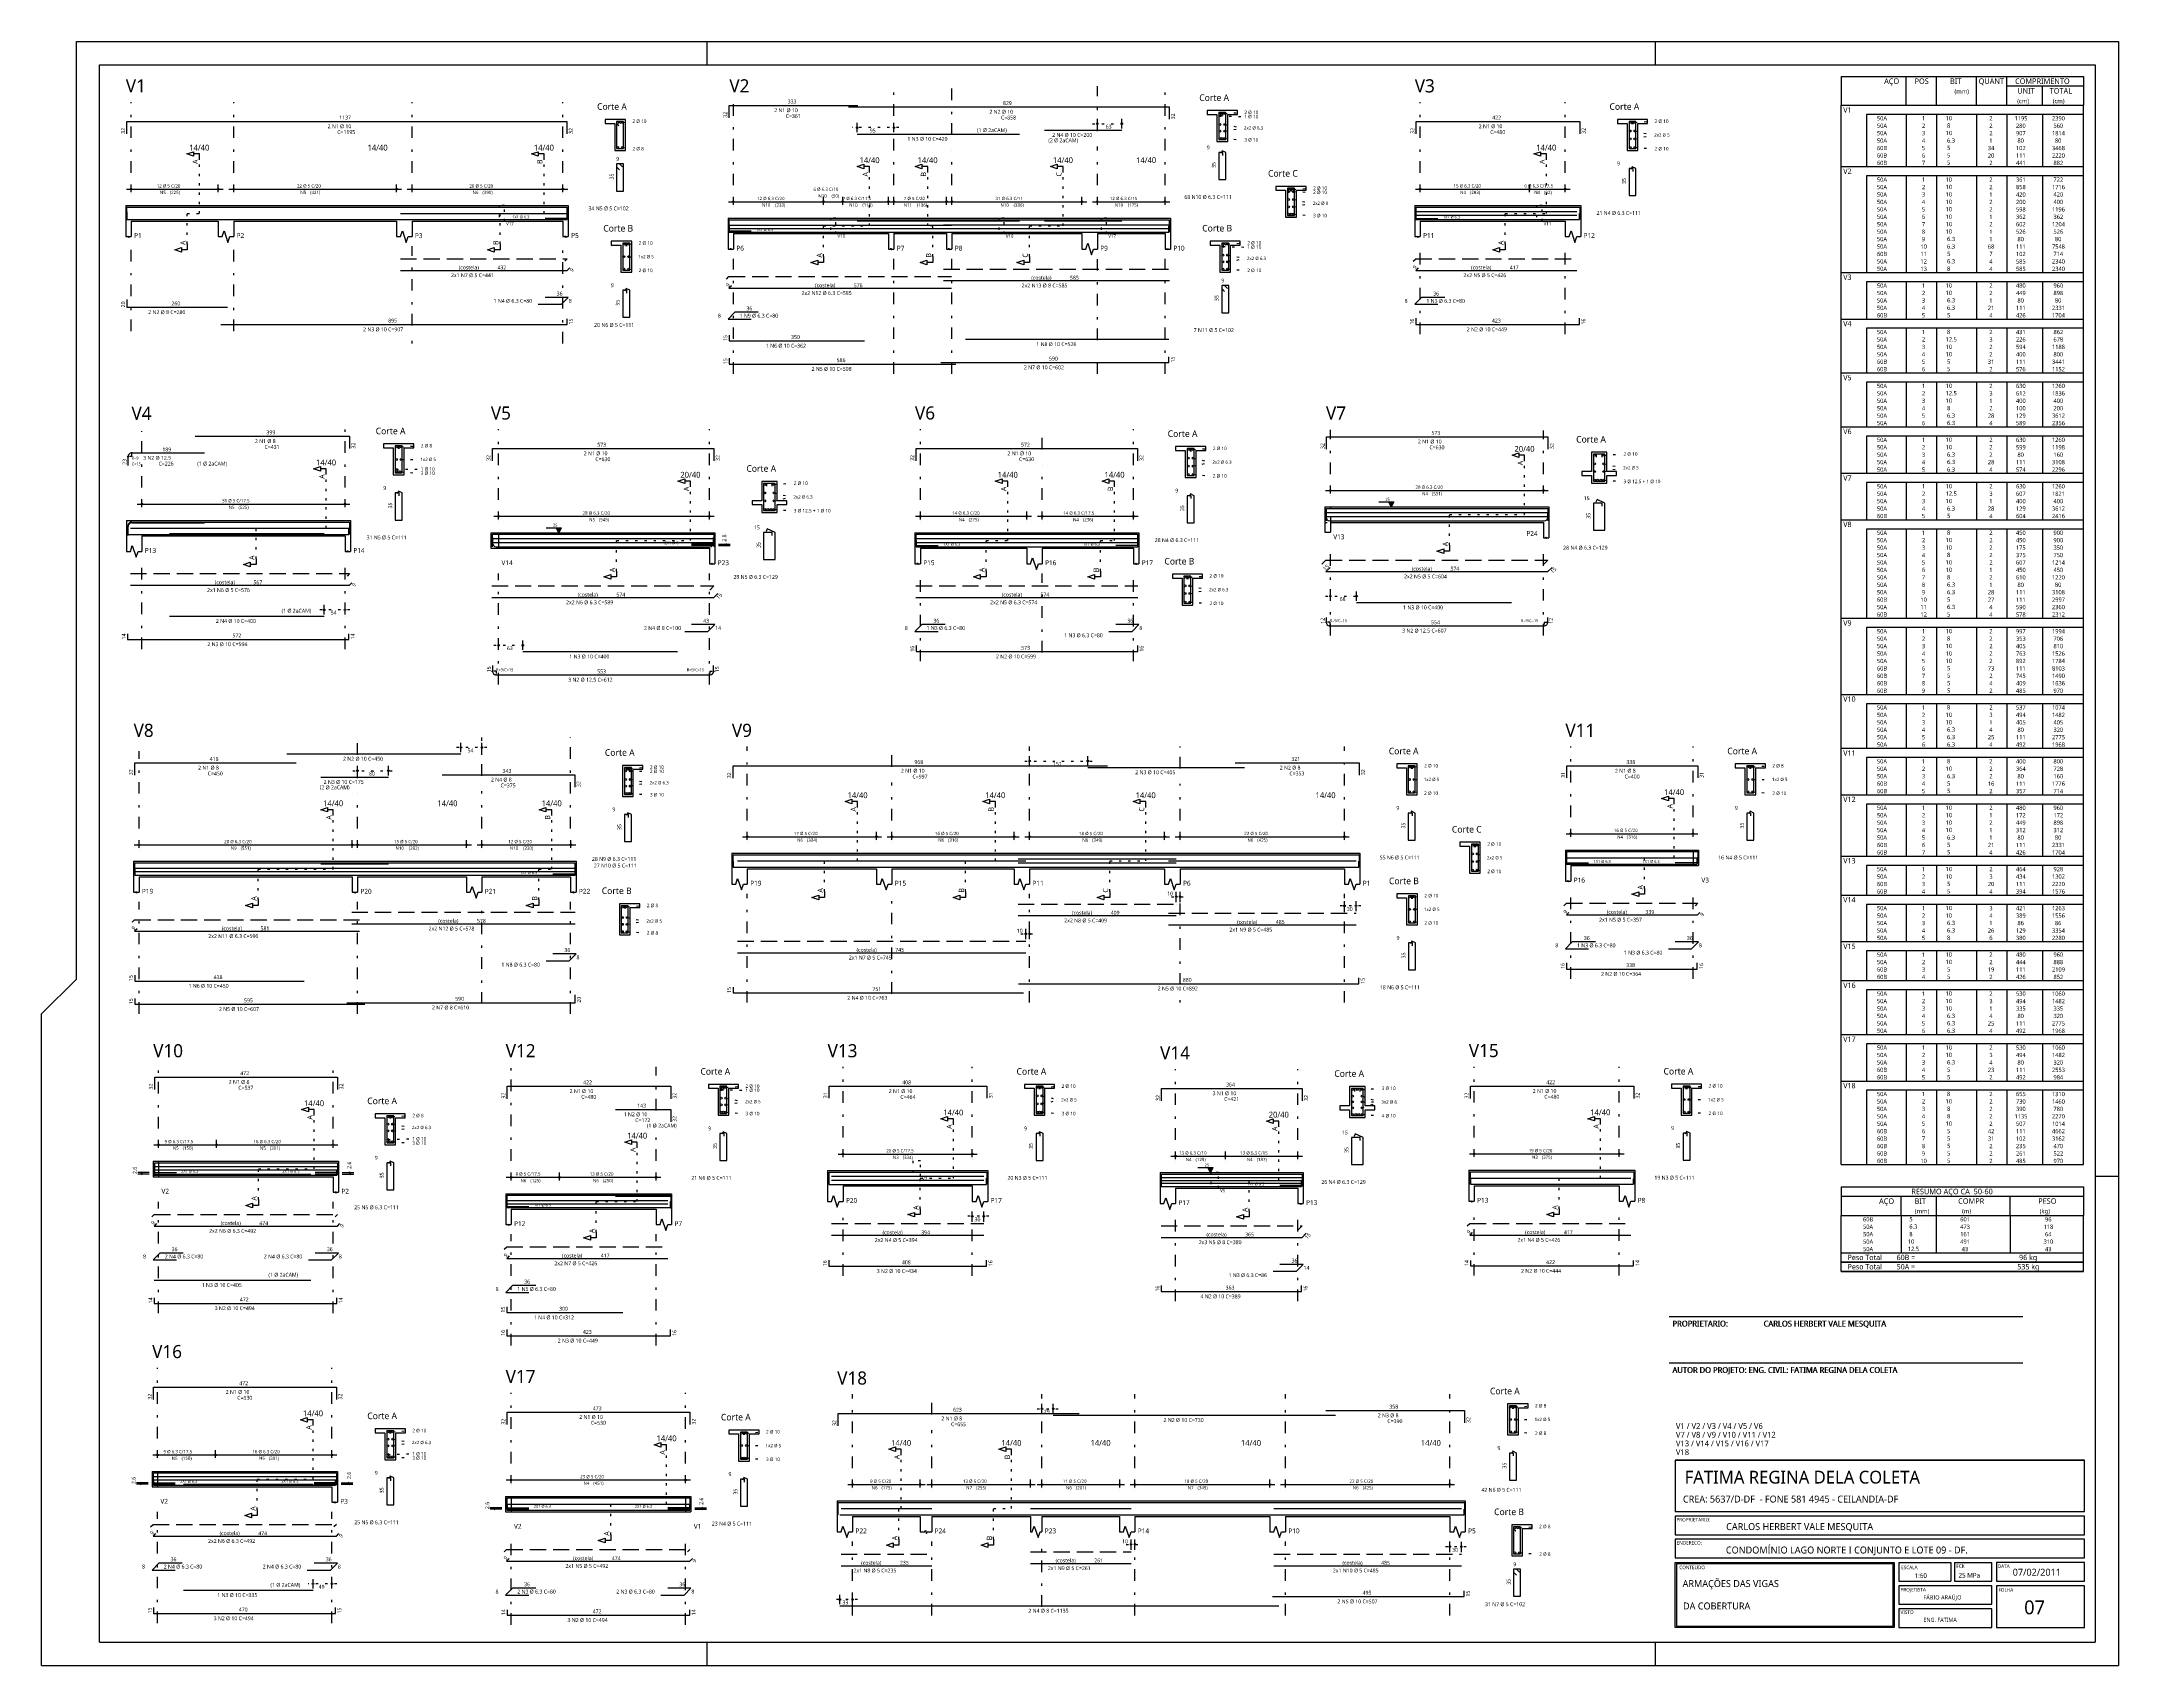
# Model space of a CAD drawing. Extents: x 0 to 89.5, y 0 to 70.
import ezdxf

# ---------------------------------------------------------------- set-up
doc = ezdxf.new("R2010")
doc.units = 0
doc.header["$MEASUREMENT"] = 0
for name, pattern in [('ESTILO_TQS_0001', [1, 0.7, -0.3]), ('ESTILO_TQS_0002', [0.4, 0.1, -0.3]), ('ESTILO_TQS_0003', [1.5, 0.5, -0.4, 0.1, -0.5])]:
    doc.linetypes.add(name, pattern=pattern)
for name, color, linetype in [('1', 1, 'CONTINUOUS'), ('10', 10, 'CONTINUOUS'), ('12', 12, 'CONTINUOUS'), ('2', 2, 'CONTINUOUS'), ('3', 3, 'CONTINUOUS'), ('4', 4, 'CONTINUOUS'), ('5', 5, 'CONTINUOUS')]:
    doc.layers.add(name, color=color, linetype=linetype)
doc.styles.add('TQS_LUCIDA_SANS_UNICODE', font='L_10646.TTF')

msp = doc.modelspace()

# ---------------------------------------------------------------- linework, layer by layer
at = {"layer": '1', "linetype": 'Continuous'}
for p, q in [((1.5, 70), (89.500005, 70)), ((1.5, 29.587737), (1.5, 70)), ((28.670066, 69.999995), (28.670066, 68.999996)), ((69.537489, 69.999995), (69.537489, 68.999996)), ((89.500005, 70), (89.499997, 0)), ((25.165083, 66.639857), (24.28175, 66.639857)), ((24.28175, 66.47319), (24.698417, 66.47319)), ((24.698417, 66.47319), (24.698417, 65.306523)), ((25.165083, 65.306523), (25.165083, 66.639857)), ((35.145827, 66.088857), (35.145827, 66.49719)), ((36.73141, 66.088857), (36.73141, 66.49719)), ((45.498077, 66.255523), (45.498077, 66.663857)), ((46.551193, 66.255523), (46.551193, 66.663857)), ((51.53141, 67.020476), (50.23141, 67.020476)), ((50.23141, 66.853809), (50.648077, 66.853809)), ((50.648077, 66.853809), (50.648077, 65.687142)), ((51.114743, 65.687142), (51.114743, 66.853809)), ((51.114743, 66.853809), (51.53141, 66.853809)), ((69.209463, 66.639857), (67.909463, 66.639857)), ((67.909463, 66.47319), (68.32613, 66.47319)), ((68.32613, 66.47319), (68.32613, 65.306523)), ((68.792797, 65.306523), (68.792797, 66.47319)), ((68.792797, 66.47319), (69.209463, 66.47319)), ((35.145827, 66.005523), (35.145827, 66.005523)), ((36.73141, 66.005523), (36.73141, 66.005523)), ((45.498077, 66.17219), (45.498077, 66.17219)), ((46.551193, 66.17219), (46.551193, 66.17219)), ((50.648077, 65.687142), (51.114743, 65.687142)), ((24.698417, 65.306523), (25.165083, 65.306523)), ((68.32613, 65.306523), (68.792797, 65.306523)), ((3.65675, 63.63569), (7.823417, 63.63569)), ((3.865083, 63.502357), (3.865083, 63.844023)), ((7.615083, 63.502357), (7.615083, 63.844023)), ((8.073417, 63.63569), (15.50675, 63.63569)), ((8.28175, 63.502357), (8.28175, 63.844023)), ((15.298417, 63.502357), (15.298417, 63.844023)), ((15.75675, 63.63569), (22.673417, 63.63569)), ((15.965083, 63.502357), (15.965083, 63.844023)), ((22.465083, 63.502357), (22.465083, 63.844023)), ((54.495071, 63.757633), (53.195071, 63.757633)), ((53.195071, 63.590966), (53.611738, 63.590966)), ((53.611738, 63.590966), (53.611738, 62.424299)), ((54.078405, 62.424299), (54.078405, 63.590966)), ((54.078405, 63.590966), (54.495071, 63.590966)), ((59.20113, 63.63569), (64.334463, 63.63569)), ((59.409463, 63.502357), (59.409463, 63.844023)), ((63.917797, 63.63569), (65.867797, 63.63569)), ((64.12613, 63.502357), (64.12613, 63.844023)), ((64.12613, 63.502357), (64.12613, 63.844023)), ((65.659463, 63.502357), (65.659463, 63.844023)), ((3.63175, 62.927357), (3.63175, 62.26069)), ((3.63175, 62.927357), (3.865083, 62.927357)), ((3.865083, 63.419023), (3.865083, 63.419023)), ((3.865083, 62.927357), (7.615083, 62.927357)), ((7.615083, 63.419023), (7.615083, 63.419023)), ((7.615083, 62.927357), (8.28175, 62.927357)), ((8.28175, 63.419023), (8.28175, 63.419023)), ((8.28175, 62.927357), (15.298417, 62.927357)), ((15.298417, 63.419023), (15.298417, 63.419023)), ((15.298417, 62.927357), (15.965083, 62.927357)), ((15.965083, 63.419023), (15.965083, 63.419023)), ((15.965083, 62.927357), (22.465083, 62.927357)), ((22.465083, 63.419023), (22.465083, 63.419023)), ((22.465083, 62.927357), (22.698417, 62.927357)), ((22.698417, 62.927357), (22.698417, 62.26069)), ((29.60641, 63.093023), (33.90641, 63.093023)), ((29.814743, 62.95969), (29.814743, 63.301357)), ((29.814743, 62.876357), (29.814743, 62.876357)), ((33.489743, 63.093023), (34.739743, 63.093023)), ((33.698077, 62.95969), (33.698077, 63.301357)), ((33.698077, 62.95969), (33.698077, 63.301357)), ((33.698077, 62.876357), (33.698077, 62.876357)), ((33.698077, 62.876357), (33.698077, 62.876357)), ((34.323077, 63.093023), (36.70641, 63.093023)), ((34.53141, 62.95969), (34.53141, 63.301357)), ((34.53141, 62.95969), (34.53141, 63.301357)), ((34.53141, 62.876357), (34.53141, 62.876357)), ((34.53141, 62.876357), (34.53141, 62.876357)), ((36.498077, 62.95969), (36.498077, 63.301357)), ((36.498077, 62.876357), (36.498077, 62.876357)), ((36.523077, 63.093023), (39.20641, 63.093023)), ((36.73141, 62.95969), (36.73141, 63.301357)), ((36.73141, 62.876357), (36.73141, 62.876357)), ((38.998077, 62.95969), (38.998077, 63.301357)), ((38.998077, 62.876357), (38.998077, 62.876357)), ((39.023077, 63.093023), (45.039743, 63.093023)), ((39.23141, 62.95969), (39.23141, 63.301357)), ((39.23141, 62.876357), (39.23141, 62.876357)), ((44.83141, 62.95969), (44.83141, 63.301357)), ((44.83141, 62.876357), (44.83141, 62.876357)), ((45.289743, 63.093023), (48.623077, 63.093023)), ((45.498077, 62.95969), (45.498077, 63.301357)), ((45.498077, 62.876357), (45.498077, 62.876357)), ((48.414743, 62.95969), (48.414743, 63.301357)), ((48.414743, 62.876357), (48.414743, 62.876357)), ((59.17613, 62.927357), (59.17613, 62.26069)), ((59.17613, 62.927357), (59.409463, 62.927357)), ((59.409463, 63.419023), (59.409463, 63.419023)), ((59.409463, 62.927357), (65.659463, 62.927357)), ((64.12613, 63.419023), (64.12613, 63.419023)), ((64.12613, 63.419023), (64.12613, 63.419023)), ((65.659463, 63.419023), (65.659463, 63.419023)), ((65.659463, 62.927357), (66.32613, 62.927357)), ((66.32613, 62.927357), (66.32613, 62.26069)), ((3.63175, 62.26069), (3.63175, 61.594023)), ((3.865083, 62.26069), (7.615083, 62.26069)), ((3.865083, 62.26069), (3.865083, 61.594023)), ((7.615083, 62.26069), (7.615083, 61.594023)), ((8.28175, 62.26069), (15.298417, 62.26069)), ((8.28175, 62.26069), (8.28175, 61.594023)), ((15.298417, 62.26069), (15.298417, 61.594023)), ((15.965083, 62.26069), (22.465083, 62.26069)), ((15.965083, 62.26069), (15.965083, 61.594023)), ((22.465083, 62.26069), (22.465083, 61.594023)), ((22.698417, 62.26069), (22.698417, 61.594023)), ((29.58141, 62.38469), (29.58141, 61.718023)), ((29.58141, 62.38469), (29.814743, 62.38469)), ((29.814743, 62.38469), (36.498077, 62.38469)), ((36.498077, 62.38469), (36.73141, 62.38469)), ((36.73141, 62.38469), (38.998077, 62.38469)), ((38.998077, 62.38469), (39.23141, 62.38469)), ((39.23141, 62.38469), (44.83141, 62.38469)), ((44.83141, 62.38469), (45.498077, 62.38469)), ((45.498077, 62.38469), (48.414743, 62.38469)), ((48.414743, 62.38469), (48.648077, 62.38469)), ((48.648077, 62.38469), (48.648077, 61.718023)), ((53.611738, 62.424299), (54.078405, 62.424299)), ((59.17613, 62.26069), (59.17613, 61.594023)), ((59.409463, 62.26069), (65.659463, 62.26069)), ((59.409463, 62.26069), (59.409463, 61.594023)), ((65.659463, 62.26069), (65.659463, 61.594023)), ((66.32613, 62.26069), (66.32613, 61.594023)), ((25.431498, 61.392386), (24.548164, 61.392386)), ((24.548164, 61.225719), (24.964831, 61.225719)), ((24.964831, 61.225719), (24.964831, 60.059052)), ((25.431498, 60.059052), (25.431498, 61.392386)), ((29.58141, 61.718023), (29.58141, 61.051357)), ((29.814743, 61.718023), (36.498077, 61.718023)), ((29.814743, 61.718023), (29.814743, 61.051357)), ((36.498077, 61.718023), (36.498077, 61.051357)), ((36.73141, 61.718023), (38.998077, 61.718023)), ((36.73141, 61.718023), (36.73141, 61.051357)), ((38.998077, 61.718023), (38.998077, 61.051357)), ((39.23141, 61.718023), (44.83141, 61.718023)), ((39.23141, 61.718023), (39.23141, 61.051357)), ((44.83141, 61.718023), (44.83141, 61.051357)), ((45.498077, 61.718023), (48.414743, 61.718023)), ((45.498077, 61.718023), (45.498077, 61.051357)), ((48.414743, 61.718023), (48.414743, 61.051357)), ((48.648077, 61.718023), (48.648077, 61.051357)), ((51.658972, 61.395276), (50.358972, 61.395276)), ((50.358972, 61.22861), (50.775638, 61.22861)), ((50.775638, 61.22861), (50.775638, 60.061943)), ((51.242305, 60.061943), (51.242305, 61.22861)), ((51.242305, 61.22861), (51.658972, 61.22861)), ((24.964831, 60.059052), (25.431498, 60.059052)), ((50.775638, 60.061943), (51.242305, 60.061943)), ((3.694353, 52.107436), (3.76102, 52.107436)), ((3.883937, 52.230352), (3.883937, 52.297019)), ((16.042597, 52.654209), (14.742597, 52.654209)), ((14.742597, 52.487542), (15.159263, 52.487542)), ((15.159263, 52.487542), (15.159263, 51.320876)), ((15.62593, 51.320876), (15.62593, 52.487542)), ((15.62593, 52.487542), (16.042597, 52.487542)), ((50.171453, 52.537897), (48.871453, 52.537897)), ((48.871453, 52.37123), (49.28812, 52.37123)), ((49.28812, 52.37123), (49.28812, 51.204563)), ((49.754787, 51.204563), (49.754787, 52.37123)), ((49.754787, 52.37123), (50.171453, 52.37123)), ((67.455786, 52.296286), (66.78912, 52.296286)), ((66.78912, 52.296286), (66.78912, 51.462953)), ((67.455786, 51.462953), (67.455786, 52.296286)), ((15.159263, 51.320876), (15.62593, 51.320876)), ((31.699518, 51.037117), (31.032851, 51.037117)), ((31.032851, 51.037117), (31.032851, 50.203783)), ((31.699518, 50.203783), (31.699518, 51.037117)), ((49.28812, 51.204563), (49.754787, 51.204563)), ((66.78912, 51.462953), (66.372453, 51.462953)), ((66.372453, 51.296286), (66.78912, 51.296286)), ((66.78912, 51.296286), (66.78912, 50.962953)), ((67.872453, 51.462953), (67.455786, 51.462953)), ((67.455786, 50.962953), (67.455786, 51.296286)), ((67.455786, 51.296286), (67.872453, 51.296286)), ((4.327687, 49.930217), (4.327687, 50.271883)), ((13.077687, 49.930217), (13.077687, 50.271883)), ((31.032851, 50.203783), (30.616184, 50.203783)), ((32.116184, 50.203783), (31.699518, 50.203783)), ((55.330803, 50.6494), (64.930803, 50.6494)), ((55.539137, 50.516067), (55.539137, 50.857733)), ((55.539137, 50.432733), (55.539137, 50.432733)), ((57.625446, 50.156067), (58.270446, 50.156067)), ((64.72247, 50.516067), (64.72247, 50.857733)), ((64.72247, 50.432733), (64.72247, 50.432733)), ((66.78912, 50.962953), (67.455786, 50.962953)), ((3.66102, 49.355217), (3.66102, 48.68855)), ((3.66102, 49.355217), (4.327687, 49.355217)), ((4.119353, 50.06355), (13.28602, 50.06355)), ((4.327687, 49.846883), (4.327687, 49.846883)), ((4.327687, 49.355217), (13.077687, 49.355217)), ((13.077687, 49.846883), (13.077687, 49.846883)), ((13.077687, 49.355217), (13.31102, 49.355217)), ((13.31102, 49.355217), (13.31102, 48.68855)), ((19.486713, 49.53373), (28.986713, 49.53373)), ((19.695047, 49.400397), (19.695047, 49.742063)), ((19.695047, 49.317063), (19.695047, 49.317063)), ((28.77838, 49.400397), (28.77838, 49.742063)), ((28.77838, 49.317063), (28.77838, 49.317063)), ((30.616184, 50.037117), (31.032851, 50.037117)), ((31.032851, 50.037117), (31.032851, 49.703783)), ((31.032851, 49.703783), (31.699518, 49.703783)), ((31.699518, 49.703783), (31.699518, 50.037117)), ((31.699518, 50.037117), (32.116184, 50.037117)), ((37.66312, 49.53373), (42.66312, 49.53373)), ((37.871453, 49.400397), (37.871453, 49.742063)), ((37.871453, 49.317063), (37.871453, 49.317063)), ((42.454787, 49.400397), (42.454787, 49.742063)), ((42.454787, 49.317063), (42.454787, 49.317063)), ((42.91312, 49.53373), (47.26312, 49.53373)), ((43.121453, 49.400397), (43.121453, 49.742063)), ((43.121453, 49.317063), (43.121453, 49.317063)), ((47.054787, 49.400397), (47.054787, 49.742063)), ((47.054787, 49.317063), (47.054787, 49.317063)), ((55.305803, 49.941067), (55.305803, 49.2744)), ((55.305803, 49.941067), (55.305803, 49.2744)), ((55.305803, 49.941067), (55.539137, 49.941067)), ((55.305803, 49.5244), (55.305803, 48.857733)), ((55.305803, 49.5244), (55.539137, 49.5244)), ((55.539137, 49.941067), (64.72247, 49.941067)), ((55.539137, 49.5244), (55.539137, 48.857733)), ((55.539137, 49.2744), (64.72247, 49.2744)), ((64.72247, 49.941067), (64.955803, 49.941067)), ((64.72247, 49.2744), (64.72247, 48.607733)), ((64.955803, 49.941067), (64.955803, 49.2744)), ((64.955803, 49.2744), (64.955803, 48.607733)), ((3.66102, 48.68855), (3.66102, 48.021883)), ((4.327687, 48.68855), (13.077687, 48.68855)), ((4.327687, 48.68855), (4.327687, 48.021883)), ((13.077687, 48.68855), (13.077687, 48.021883)), ((13.31102, 48.68855), (13.31102, 48.021883)), ((19.361713, 48.825397), (19.361713, 48.15873)), ((19.361713, 48.825397), (19.361713, 48.15873)), ((19.361713, 48.825397), (19.361713, 48.15873)), ((19.361713, 48.825397), (19.695047, 48.825397)), ((19.695047, 48.825397), (28.77838, 48.825397)), ((19.695047, 48.825397), (19.695047, 48.15873)), ((21.752785, 49.040397), (22.397785, 49.040397)), ((28.77838, 48.825397), (29.011713, 48.825397)), ((29.011713, 48.825397), (29.011713, 48.15873)), ((29.17838, 48.33373), (29.67838, 48.33373)), ((29.54088, 48.304563), (29.482547, 48.362897)), ((29.511713, 48.275397), (29.511713, 48.33373)), ((37.63812, 48.825397), (37.63812, 48.15873)), ((37.63812, 48.825397), (37.871453, 48.825397)), ((37.871453, 48.825397), (42.454787, 48.825397)), ((42.454787, 48.825397), (43.121453, 48.825397)), ((43.121453, 48.825397), (47.054787, 48.825397)), ((47.054787, 48.825397), (47.28812, 48.825397)), ((47.28812, 48.825397), (47.28812, 48.15873)), ((55.305803, 48.857733), (55.539137, 48.857733)), ((19.361713, 48.15873), (19.695047, 48.15873)), ((19.695047, 48.15873), (28.77838, 48.15873)), ((28.77838, 48.15873), (28.77838, 47.492063)), ((29.011713, 48.15873), (29.011713, 47.492063)), ((29.17838, 48.275397), (29.67838, 48.275397)), ((29.54088, 48.24623), (29.482547, 48.304563)), ((37.63812, 48.15873), (37.63812, 47.492063)), ((37.871453, 48.15873), (42.454787, 48.15873)), ((37.871453, 48.15873), (37.871453, 47.492063)), ((42.454787, 48.15873), (42.454787, 47.492063)), ((43.121453, 48.15873), (47.054787, 48.15873)), ((43.121453, 48.15873), (43.121453, 47.492063)), ((47.054787, 48.15873), (47.054787, 47.492063)), ((47.28812, 48.15873), (47.28812, 47.492063)), ((50.02996, 47.040464), (48.72996, 47.040464)), ((48.72996, 46.873797), (49.146626, 46.873797)), ((49.146626, 46.873797), (49.146626, 45.707131)), ((49.613293, 45.707131), (49.613293, 46.873797)), ((49.613293, 46.873797), (50.02996, 46.873797)), ((12.177687, 45.305217), (12.177687, 45.71355)), ((13.077687, 45.305217), (13.077687, 45.71355)), ((49.146626, 45.707131), (49.613293, 45.707131)), ((55.539137, 45.891067), (55.539137, 46.2994)), ((55.539137, 45.807733), (55.539137, 45.807733)), ((56.670703, 45.891067), (56.670703, 46.2994)), ((56.670703, 45.807733), (56.670703, 45.807733)), ((12.177687, 45.221883), (12.177687, 45.221883)), ((13.077687, 45.221883), (13.077687, 45.221883)), ((55.32247, 44.972317), (55.389137, 44.972317)), ((55.512053, 44.782733), (55.512053, 44.8494)), ((64.749553, 44.782733), (64.749553, 44.8494)), ((64.87247, 44.972317), (64.939137, 44.972317)), ((19.695047, 43.775397), (19.695047, 44.18373)), ((20.740749, 43.775397), (20.740749, 44.18373)), ((19.695047, 43.692063), (19.695047, 43.692063)), ((20.740749, 43.692063), (20.740749, 43.692063)), ((19.395047, 42.856647), (19.461713, 42.856647)), ((19.58463, 42.667063), (19.58463, 42.73373)), ((28.805463, 42.667063), (28.805463, 42.73373)), ((28.92838, 42.856647), (28.995047, 42.856647)), ((18.075453, 39.368547), (18.075453, 39.77688)), ((18.975703, 39.368547), (18.975703, 39.77688)), ((13.61737, 38.368547), (13.61737, 38.77688)), ((14.948453, 38.368547), (14.948453, 38.77688)), ((18.075453, 39.285213), (18.075453, 39.285213)), ((18.975703, 39.285213), (18.975703, 39.285213)), ((25.91737, 38.794739), (25.034037, 38.794739)), ((25.034037, 38.794739), (25.034037, 37.461406)), ((25.500703, 37.461406), (25.500703, 38.628072)), ((25.500703, 38.628072), (25.91737, 38.628072)), ((42.580683, 38.78354), (42.580683, 39.191873)), ((42.580683, 38.700207), (42.580683, 38.700207)), ((45.089117, 38.78354), (45.089117, 39.191873)), ((45.089117, 38.700207), (45.089117, 38.700207)), ((59.280683, 38.85854), (58.39735, 38.85854)), ((58.39735, 38.691873), (58.814017, 38.691873)), ((58.814017, 38.691873), (58.814017, 37.525207)), ((59.280683, 37.525207), (59.280683, 38.85854)), ((74.285207, 38.858547), (72.985207, 38.858547)), ((72.985207, 38.69188), (73.401873, 38.69188)), ((73.401873, 38.69188), (73.401873, 37.525213)), ((73.86854, 37.525213), (73.86854, 38.69188)), ((73.86854, 38.69188), (74.285207, 38.69188)), ((13.61737, 38.285213), (13.61737, 38.285213)), ((14.948453, 38.285213), (14.948453, 38.285213)), ((25.034037, 37.461406), (25.500703, 37.461406)), ((58.814017, 37.525207), (59.280683, 37.525207)), ((73.401873, 37.525213), (73.86854, 37.525213)), ((30.414017, 35.587707), (30.414017, 35.929373)), ((35.980683, 35.587707), (35.980683, 35.929373)), ((36.64735, 35.587707), (36.64735, 35.929373)), ((41.914017, 35.587707), (41.914017, 35.929373)), ((42.580683, 35.587707), (42.580683, 35.929373)), ((48.39735, 35.587707), (48.39735, 35.929373)), ((49.064017, 35.587707), (49.064017, 35.929373)), ((56.14735, 35.587707), (56.14735, 35.929373)), ((65.69354, 35.85438), (71.376873, 35.85438)), ((65.901873, 35.721047), (65.901873, 36.062713)), ((71.16854, 35.721047), (71.16854, 36.062713)), ((3.99237, 35.372713), (13.59237, 35.372713)), ((4.200703, 35.23938), (4.200703, 35.581047)), ((4.200703, 35.156047), (4.200703, 35.156047)), ((13.384037, 35.23938), (13.384037, 35.581047)), ((13.384037, 35.156047), (13.384037, 35.156047)), ((13.409037, 35.372713), (18.525703, 35.372713)), ((13.61737, 35.23938), (13.61737, 35.581047)), ((13.61737, 35.156047), (13.61737, 35.156047)), ((18.31737, 35.23938), (18.31737, 35.581047)), ((18.31737, 35.156047), (18.31737, 35.156047)), ((18.76737, 35.372713), (23.01737, 35.372713)), ((18.975703, 35.23938), (18.975703, 35.581047)), ((18.975703, 35.156047), (18.975703, 35.156047)), ((22.809037, 35.23938), (22.809037, 35.581047)), ((22.809037, 35.156047), (22.809037, 35.156047)), ((29.74735, 35.012707), (29.74735, 34.34604)), ((29.74735, 35.012707), (30.414017, 35.012707)), ((30.205683, 35.72104), (36.189017, 35.72104)), ((30.414017, 35.504373), (30.414017, 35.504373)), ((30.414017, 35.012707), (35.980683, 35.012707)), ((35.980683, 35.504373), (35.980683, 35.504373)), ((35.980683, 35.012707), (36.64735, 35.012707)), ((36.439017, 35.72104), (42.12235, 35.72104)), ((36.64735, 35.504373), (36.64735, 35.504373)), ((36.64735, 35.012707), (41.914017, 35.012707)), ((41.914017, 35.504373), (41.914017, 35.504373)), ((41.914017, 35.012707), (42.580683, 35.012707)), ((42.37235, 35.72104), (48.605683, 35.72104)), ((42.580683, 35.504373), (42.580683, 35.504373)), ((42.580683, 35.012707), (48.39735, 35.012707)), ((48.39735, 35.504373), (48.39735, 35.504373)), ((48.39735, 35.012707), (49.064017, 35.012707)), ((48.855683, 35.72104), (56.355683, 35.72104)), ((49.064017, 35.504373), (49.064017, 35.504373)), ((49.064017, 35.012707), (56.14735, 35.012707)), ((56.14735, 35.504373), (56.14735, 35.504373)), ((56.14735, 35.012707), (56.814017, 35.012707)), ((56.814017, 35.012707), (56.814017, 34.34604)), ((62.001155, 35.485588), (61.117821, 35.485588)), ((61.117821, 35.318921), (61.534488, 35.318921)), ((61.534488, 35.318921), (61.534488, 34.152255)), ((62.001155, 34.152255), (62.001155, 35.485588)), ((65.66854, 35.146047), (65.66854, 34.47938)), ((65.66854, 35.146047), (65.901873, 35.146047)), ((65.901873, 35.637713), (65.901873, 35.637713)), ((65.901873, 35.146047), (71.16854, 35.146047)), ((71.16854, 35.637713), (71.16854, 35.637713)), ((71.16854, 35.146047), (71.16854, 34.47938)), ((71.16854, 35.146047), (71.16854, 34.47938)), ((71.16854, 35.146047), (71.401873, 35.146047)), ((71.401873, 35.146047), (71.401873, 34.47938)), ((71.401873, 35.146047), (71.401873, 34.47938)), ((3.96737, 34.66438), (3.96737, 33.997713)), ((3.96737, 34.66438), (4.200703, 34.66438)), ((4.200703, 34.66438), (13.384037, 34.66438)), ((13.384037, 34.66438), (13.61737, 34.66438)), ((13.61737, 34.66438), (18.309037, 34.66438)), ((18.309037, 34.66438), (18.975703, 34.66438)), ((18.975703, 34.66438), (22.800703, 34.66438)), ((22.800703, 34.66438), (23.034037, 34.66438)), ((23.034037, 34.66438), (23.034037, 33.997713)), ((29.74735, 34.34604), (29.74735, 33.679373)), ((30.414017, 34.34604), (35.980683, 34.34604)), ((30.414017, 34.34604), (30.414017, 33.679373)), ((35.980683, 34.34604), (35.980683, 33.679373)), ((36.64735, 34.34604), (41.914017, 34.34604)), ((36.64735, 34.34604), (36.64735, 33.679373)), ((41.914017, 34.34604), (41.914017, 33.679373)), ((42.580683, 34.34604), (48.39735, 34.34604)), ((42.580683, 34.34604), (42.580683, 33.679373)), ((48.39735, 34.34604), (48.39735, 33.679373)), ((49.064017, 34.34604), (56.14735, 34.34604)), ((49.064017, 34.34604), (49.064017, 33.679373)), ((56.14735, 34.34604), (56.14735, 33.679373)), ((56.814017, 34.34604), (56.814017, 33.679373)), ((61.534488, 34.152255), (62.001155, 34.152255)), ((65.66854, 34.47938), (65.66854, 33.812713)), ((65.901873, 34.47938), (71.16854, 34.47938)), ((65.901873, 34.47938), (65.901873, 33.812713)), ((71.16854, 34.47938), (71.401873, 34.47938)), ((3.96737, 33.997713), (3.96737, 33.331047)), ((4.200703, 33.997713), (13.384037, 33.997713)), ((4.200703, 33.997713), (4.200703, 33.331047)), ((13.384037, 33.997713), (13.384037, 33.331047)), ((13.61737, 33.997713), (18.309037, 33.997713)), ((13.61737, 33.997713), (13.61737, 33.331047)), ((18.309037, 33.997713), (18.309037, 33.331047)), ((18.975703, 33.997713), (22.800703, 33.997713)), ((18.975703, 33.997713), (18.975703, 33.331047)), ((22.800703, 33.997713), (22.800703, 33.331047)), ((23.034037, 33.997713), (23.034037, 33.331047)), ((48.89735, 32.904373), (48.89735, 33.34604)), ((49.064017, 32.904373), (49.064017, 33.34604)), ((59.290559, 33.260244), (58.407226, 33.260244)), ((59.290559, 31.926911), (59.290559, 33.260244)), ((25.783186, 32.834376), (24.899853, 32.834376)), ((24.899853, 32.834376), (24.899853, 31.501043)), ((25.366519, 31.501043), (25.366519, 32.66771)), ((25.366519, 32.66771), (25.783186, 32.66771)), ((48.89735, 32.82104), (48.89735, 32.82104)), ((49.064017, 32.82104), (49.064017, 32.82104)), ((56.14735, 32.509087), (56.14735, 32.950753)), ((56.14735, 32.425753), (56.14735, 32.425753)), ((56.647517, 32.509087), (56.647517, 32.950753)), ((56.647517, 32.425753), (56.647517, 32.425753)), ((58.407226, 33.093577), (58.823892, 33.093577)), ((58.823892, 33.093577), (58.823892, 31.926911)), ((24.899853, 31.501043), (25.366519, 31.501043)), ((42.414017, 31.304373), (42.414017, 31.74604)), ((42.580683, 31.304373), (42.580683, 31.74604)), ((58.823892, 31.926911), (59.290559, 31.926911)), ((42.414017, 31.22104), (42.414017, 31.22104)), ((42.580683, 31.22104), (42.580683, 31.22104)), ((0, 28.087737), (1.5, 29.587737)), ((0, 0), (0, 28.087737)), ((30.035853, 25.048707), (28.735853, 25.048707)), ((28.735853, 24.88204), (29.15252, 24.88204)), ((29.15252, 24.88204), (29.15252, 23.715373)), ((29.619187, 23.715373), (29.619187, 24.88204)), ((29.619187, 24.88204), (30.035853, 24.88204)), ((43.657063, 25.048707), (42.357063, 25.048707)), ((42.357063, 24.88204), (42.77373, 24.88204)), ((42.77373, 24.88204), (42.77373, 23.715373)), ((43.240397, 23.715373), (43.240397, 24.88204)), ((43.240397, 24.88204), (43.657063, 24.88204)), ((57.034013, 24.956327), (56.367347, 24.956327)), ((56.367347, 24.956327), (56.367347, 24.122993)), ((57.034013, 24.122993), (57.034013, 24.956327)), ((71.538247, 25.056987), (70.238247, 25.056987)), ((70.238247, 24.89032), (70.654913, 24.89032)), ((70.654913, 24.89032), (70.654913, 23.723653)), ((71.12158, 23.723653), (71.12158, 24.89032)), ((71.12158, 24.89032), (71.538247, 24.89032)), ((15.676837, 23.779419), (14.376837, 23.779419)), ((14.376837, 23.612752), (14.793503, 23.612752)), ((14.793503, 23.612752), (14.793503, 22.446086)), ((15.26017, 22.446086), (15.26017, 23.612752)), ((15.26017, 23.612752), (15.676837, 23.612752)), ((29.15252, 23.715373), (29.619187, 23.715373)), ((42.77373, 23.715373), (43.240397, 23.715373)), ((56.367347, 24.122993), (55.95068, 24.122993)), ((55.95068, 23.956327), (56.367347, 23.956327)), ((56.367347, 23.956327), (56.367347, 23.622993)), ((56.367347, 23.622993), (57.034013, 23.622993)), ((57.45068, 24.122993), (57.034013, 24.122993)), ((57.034013, 23.622993), (57.034013, 23.956327)), ((57.034013, 23.956327), (57.45068, 23.956327)), ((70.654913, 23.723653), (71.12158, 23.723653)), ((4.83517, 22.44238), (7.751837, 22.44238)), ((5.043503, 22.309047), (5.043503, 22.650713)), ((7.33517, 22.44238), (12.768503, 22.44238)), ((7.543503, 22.309047), (7.543503, 22.650713)), ((7.543503, 22.309047), (7.543503, 22.650713)), ((12.56017, 22.309047), (12.56017, 22.650713)), ((14.793503, 22.446086), (15.26017, 22.446086)), ((4.81017, 21.734047), (4.81017, 21.06738)), ((4.81017, 21.734047), (4.81017, 21.06738)), ((4.81017, 21.734047), (4.81017, 21.06738)), ((4.81017, 21.734047), (5.043503, 21.734047)), ((5.043503, 22.225713), (5.043503, 22.225713)), ((5.043503, 21.734047), (12.56017, 21.734047)), ((5.043503, 21.734047), (5.043503, 21.06738)), ((7.543503, 22.225713), (7.543503, 22.225713)), ((7.543503, 22.225713), (7.543503, 22.225713)), ((12.56017, 22.225713), (12.56017, 22.225713)), ((12.56017, 21.734047), (12.793503, 21.734047)), ((12.793503, 21.734047), (12.793503, 21.06738)), ((34.332063, 22.04454), (40.315397, 22.04454)), ((34.540397, 21.911207), (34.540397, 22.252873)), ((34.540397, 21.827873), (34.540397, 21.827873)), ((40.107063, 21.911207), (40.107063, 22.252873)), ((40.107063, 21.827873), (40.107063, 21.827873)), ((48.659013, 21.95216), (51.22568, 21.95216)), ((48.867347, 21.818827), (48.867347, 22.160493)), ((48.867347, 21.735493), (48.867347, 21.735493)), ((50.809013, 21.95216), (54.342347, 21.95216)), ((51.017347, 21.818827), (51.017347, 22.160493)), ((51.017347, 21.818827), (51.017347, 22.160493)), ((51.017347, 21.735493), (51.017347, 21.735493)), ((51.017347, 21.735493), (51.017347, 21.735493)), ((54.134013, 21.818827), (54.134013, 22.160493)), ((54.134013, 21.735493), (54.134013, 21.735493)), ((61.529913, 22.05282), (68.19658, 22.05282)), ((61.738247, 21.919487), (61.738247, 22.261153)), ((61.738247, 21.836153), (61.738247, 21.836153)), ((67.988247, 21.919487), (67.988247, 22.261153)), ((67.988247, 21.836153), (67.988247, 21.836153)), ((4.643503, 21.24238), (4.143503, 21.24238)), ((4.643503, 21.184047), (4.143503, 21.184047)), ((4.339337, 21.213213), (4.281003, 21.271547)), ((4.339337, 21.15488), (4.281003, 21.213213)), ((4.31017, 21.184047), (4.31017, 21.24238)), ((4.81017, 21.06738), (5.043503, 21.06738)), ((5.043503, 21.06738), (12.56017, 21.06738)), ((12.56017, 21.06738), (12.56017, 20.400713)), ((12.793503, 21.06738), (12.793503, 20.400713)), ((12.96017, 21.24238), (13.46017, 21.24238)), ((12.96017, 21.184047), (13.46017, 21.184047)), ((13.32267, 21.213213), (13.264337, 21.271547)), ((13.32267, 21.15488), (13.264337, 21.213213)), ((13.293503, 21.184047), (13.293503, 21.24238)), ((20.02752, 21.04454), (22.52752, 21.04454)), ((20.235853, 20.911207), (20.235853, 21.252873)), ((20.235853, 20.827873), (20.235853, 20.827873)), ((22.110853, 21.04454), (26.694187, 21.04454)), ((22.319187, 20.911207), (22.319187, 21.252873)), ((22.319187, 20.911207), (22.319187, 21.252873)), ((22.319187, 20.827873), (22.319187, 20.827873)), ((22.319187, 20.827873), (22.319187, 20.827873)), ((26.485853, 20.911207), (26.485853, 21.252873)), ((26.485853, 20.827873), (26.485853, 20.827873)), ((33.87373, 21.336207), (33.87373, 20.66954)), ((33.87373, 21.336207), (34.540397, 21.336207)), ((33.87373, 20.66954), (33.87373, 20.002873)), ((34.540397, 21.336207), (40.107063, 21.336207)), ((34.540397, 20.66954), (40.107063, 20.66954)), ((34.540397, 20.66954), (34.540397, 20.002873)), ((40.107063, 21.336207), (40.77373, 21.336207)), ((40.107063, 20.66954), (40.107063, 20.002873)), ((40.77373, 21.336207), (40.77373, 20.66954)), ((40.77373, 20.66954), (40.77373, 20.002873)), ((48.20068, 21.243827), (48.20068, 20.57716)), ((48.20068, 21.243827), (48.867347, 21.243827)), ((48.867347, 21.243827), (54.134013, 21.243827)), ((49.834609, 21.458827), (50.479609, 21.458827)), ((54.134013, 21.243827), (54.367347, 21.243827)), ((54.367347, 21.243827), (54.367347, 20.57716)), ((61.504913, 21.344487), (61.504913, 20.67782)), ((61.504913, 21.344487), (61.738247, 21.344487)), ((61.504913, 20.67782), (61.504913, 20.011153)), ((61.738247, 21.344487), (67.988247, 21.344487)), ((61.738247, 20.67782), (67.988247, 20.67782)), ((61.738247, 20.67782), (61.738247, 20.011153)), ((67.988247, 21.344487), (68.654913, 21.344487)), ((67.988247, 20.67782), (67.988247, 20.011153)), ((68.654913, 21.344487), (68.654913, 20.67782)), ((68.654913, 20.67782), (68.654913, 20.011153)), ((88.499997, 21.087737), (89.499999, 21.087737)), ((20.00252, 20.336207), (20.00252, 19.66954)), ((20.00252, 20.336207), (20.235853, 20.336207)), ((20.235853, 20.336207), (26.485853, 20.336207)), ((26.485853, 20.336207), (27.15252, 20.336207)), ((27.15252, 20.336207), (27.15252, 19.66954)), ((48.20068, 20.57716), (48.20068, 19.910493)), ((48.867347, 20.57716), (54.134013, 20.57716)), ((48.867347, 20.57716), (48.867347, 19.910493)), ((54.134013, 20.57716), (54.134013, 19.910493)), ((54.367347, 20.57716), (54.367347, 19.910493)), ((20.00252, 19.66954), (20.00252, 19.002873)), ((20.235853, 19.66954), (26.485853, 19.66954)), ((20.235853, 19.66954), (20.235853, 19.002873)), ((26.485853, 19.66954), (26.485853, 19.002873)), ((27.15252, 19.66954), (27.15252, 19.002873)), ((40.107063, 19.127873), (40.107063, 19.56954)), ((40.107063, 19.04454), (40.107063, 19.04454)), ((40.607397, 19.127873), (40.607397, 19.56954)), ((40.607397, 19.04454), (40.607397, 19.04454)), ((70.142071, 15.045619), (85.380635, 15.045619)), ((70.142071, 13.045438), (85.380635, 13.045438)), ((43.11083, 10.86436), (43.11083, 11.272693)), ((43.11083, 10.781027), (43.11083, 10.781027)), ((43.600263, 10.86436), (43.600263, 11.272693)), ((43.600263, 10.781027), (43.600263, 10.781027)), ((64.057178, 11.271142), (63.173845, 11.271142)), ((63.173845, 11.271142), (63.173845, 9.937808)), ((63.640512, 9.937808), (63.640512, 11.104475)), ((63.640512, 11.104475), (64.057178, 11.104475)), ((15.677991, 10.201411), (14.377991, 10.201411)), ((14.377991, 10.034745), (14.794658, 10.034745)), ((14.794658, 10.034745), (14.794658, 8.868078)), ((15.261325, 8.868078), (15.261325, 10.034745)), ((15.261325, 10.034745), (15.677991, 10.034745)), ((30.918831, 10.146179), (29.618831, 10.146179)), ((29.618831, 9.979512), (30.035498, 9.979512)), ((30.035498, 9.979512), (30.035498, 8.812845)), ((30.502164, 8.812845), (30.502164, 9.979512)), ((30.502164, 9.979512), (30.918831, 9.979512)), ((63.173845, 9.937808), (63.640512, 9.937808)), ((4.78992, 9.07663), (7.706587, 9.07663)), ((4.998253, 8.943297), (4.998253, 9.284963)), ((7.28992, 9.07663), (12.723253, 9.07663)), ((7.498253, 8.943297), (7.498253, 9.284963)), ((7.498253, 8.943297), (7.498253, 9.284963)), ((12.51492, 8.943297), (12.51492, 9.284963)), ((4.76492, 8.368297), (4.76492, 7.70163)), ((4.76492, 8.368297), (4.76492, 7.70163)), ((4.76492, 8.368297), (4.76492, 7.70163)), ((4.76492, 8.368297), (4.998253, 8.368297)), ((4.998253, 8.859963), (4.998253, 8.859963)), ((4.998253, 8.368297), (12.51492, 8.368297)), ((4.998253, 8.368297), (4.998253, 7.70163)), ((7.498253, 8.859963), (7.498253, 8.859963)), ((7.498253, 8.859963), (7.498253, 8.859963)), ((12.51492, 8.859963), (12.51492, 8.859963)), ((12.51492, 8.368297), (12.748253, 8.368297)), ((12.748253, 8.368297), (12.748253, 7.70163)), ((14.794658, 8.868078), (15.261325, 8.868078)), ((20.233583, 7.865267), (20.233583, 8.206933)), ((27.75025, 7.865267), (27.75025, 8.206933)), ((30.035498, 8.812845), (30.502164, 8.812845)), ((4.598253, 7.87663), (4.098253, 7.87663)), ((4.598253, 7.818297), (4.098253, 7.818297)), ((4.294087, 7.847463), (4.235753, 7.905797)), ((4.294087, 7.78913), (4.235753, 7.847463)), ((4.26492, 7.818297), (4.26492, 7.87663)), ((4.76492, 7.70163), (4.998253, 7.70163)), ((4.998253, 7.70163), (12.51492, 7.70163)), ((12.51492, 7.70163), (12.51492, 7.034963)), ((12.748253, 7.70163), (12.748253, 7.034963)), ((12.91492, 7.87663), (13.41492, 7.87663)), ((12.91492, 7.818297), (13.41492, 7.818297)), ((13.27742, 7.847463), (13.219087, 7.905797)), ((13.27742, 7.78913), (13.219087, 7.847463)), ((13.248253, 7.818297), (13.248253, 7.87663)), ((20.00025, 7.290267), (20.00025, 6.6236)), ((20.00025, 7.290267), (20.00025, 6.6236)), ((20.00025, 7.290267), (20.00025, 6.6236)), ((20.00025, 7.290267), (20.233583, 7.290267)), ((20.02525, 7.9986), (27.958583, 7.9986)), ((20.233583, 7.781933), (20.233583, 7.781933)), ((20.233583, 7.290267), (27.75025, 7.290267)), ((20.233583, 7.290267), (20.233583, 6.6236)), ((27.75025, 7.781933), (27.75025, 7.781933)), ((27.75025, 7.290267), (27.75025, 6.6236)), ((27.75025, 7.290267), (27.75025, 6.6236)), ((27.75025, 7.290267), (27.983583, 7.290267)), ((27.983583, 7.290267), (27.983583, 6.6236)), ((27.983583, 7.290267), (27.983583, 6.6236)), ((34.744163, 7.80186), (38.077497, 7.80186)), ((34.952497, 7.668527), (34.952497, 8.010193)), ((34.952497, 7.585193), (34.952497, 7.585193)), ((37.869163, 7.668527), (37.869163, 8.010193)), ((37.869163, 7.585193), (37.869163, 7.585193)), ((38.152497, 7.80186), (42.819163, 7.80186)), ((38.36083, 7.668527), (38.36083, 8.010193)), ((38.36083, 7.585193), (38.36083, 7.585193)), ((42.61083, 7.668527), (42.61083, 8.010193)), ((42.61083, 7.585193), (42.61083, 7.585193)), ((42.902497, 7.80186), (46.669163, 7.80186)), ((43.11083, 7.668527), (43.11083, 8.010193)), ((43.11083, 7.585193), (43.11083, 7.585193)), ((46.46083, 7.668527), (46.46083, 8.010193)), ((46.46083, 7.585193), (46.46083, 7.585193)), ((46.91083, 7.80186), (53.144163, 7.80186)), ((47.119163, 7.668527), (47.119163, 8.010193)), ((47.119163, 7.585193), (47.119163, 7.585193)), ((52.93583, 7.668527), (52.93583, 8.010193)), ((52.93583, 7.585193), (52.93583, 7.585193)), ((53.394163, 7.80186), (60.894163, 7.80186)), ((53.602497, 7.668527), (53.602497, 8.010193)), ((53.602497, 7.585193), (53.602497, 7.585193)), ((60.68583, 7.668527), (60.68583, 8.010193)), ((60.68583, 7.585193), (60.68583, 7.585193)), ((19.833583, 6.7986), (19.333583, 6.7986)), ((19.833583, 6.740267), (19.333583, 6.740267)), ((19.529417, 6.769433), (19.471083, 6.827767)), ((19.529417, 6.7111), (19.471083, 6.769433)), ((19.50025, 6.740267), (19.50025, 6.7986)), ((20.00025, 6.6236), (20.233583, 6.6236)), ((20.233583, 6.6236), (27.75025, 6.6236)), ((27.75025, 6.6236), (27.983583, 6.6236)), ((28.15025, 6.7986), (28.65025, 6.7986)), ((28.15025, 6.740267), (28.65025, 6.740267)), ((28.51275, 6.769433), (28.454417, 6.827767)), ((28.51275, 6.7111), (28.454417, 6.769433)), ((28.483583, 6.740267), (28.483583, 6.7986)), ((34.28583, 7.093527), (34.28583, 6.42686)), ((34.28583, 7.093527), (34.952497, 7.093527)), ((34.28583, 6.42686), (34.28583, 5.760193)), ((34.952497, 7.093527), (37.86083, 7.093527)), ((34.952497, 6.42686), (37.86083, 6.42686)), ((34.952497, 6.42686), (34.952497, 5.760193)), ((37.86083, 7.093527), (38.36083, 7.093527)), ((37.86083, 6.42686), (37.86083, 5.760193)), ((38.36083, 7.093527), (42.61083, 7.093527)), ((38.36083, 6.42686), (42.61083, 6.42686)), ((38.36083, 6.42686), (38.36083, 5.760193)), ((42.61083, 7.093527), (43.11083, 7.093527)), ((42.61083, 6.42686), (42.61083, 5.760193)), ((43.11083, 7.093527), (46.452497, 7.093527)), ((43.11083, 6.42686), (46.452497, 6.42686)), ((43.11083, 6.42686), (43.11083, 5.760193)), ((46.452497, 7.093527), (47.119163, 7.093527)), ((46.452497, 6.42686), (46.452497, 5.760193)), ((47.119163, 7.093527), (52.93583, 7.093527)), ((47.119163, 6.42686), (52.93583, 6.42686)), ((47.119163, 6.42686), (47.119163, 5.760193)), ((52.93583, 7.093527), (53.602497, 7.093527)), ((52.93583, 6.42686), (52.93583, 5.760193)), ((53.602497, 7.093527), (60.68583, 7.093527)), ((53.602497, 6.42686), (60.68583, 6.42686)), ((53.602497, 6.42686), (53.602497, 5.760193)), ((60.68583, 7.093527), (61.352497, 7.093527)), ((60.68583, 6.42686), (60.68583, 5.760193)), ((61.352497, 7.093527), (61.352497, 6.42686)), ((61.352497, 6.42686), (61.352497, 5.760193)), ((46.952497, 4.985193), (46.952497, 5.42686)), ((47.119163, 4.985193), (47.119163, 5.42686)), ((64.236767, 6.064723), (63.353434, 6.064723)), ((63.353434, 6.064723), (63.353434, 4.731389)), ((63.820101, 4.731389), (63.820101, 5.898056)), ((63.820101, 5.898056), (64.236767, 5.898056)), ((46.952497, 4.90186), (46.952497, 4.90186)), ((47.119163, 4.90186), (47.119163, 4.90186)), ((60.68583, 4.885193), (60.68583, 5.32686)), ((60.68583, 4.80186), (60.68583, 4.80186)), ((61.185997, 4.885193), (61.185997, 5.32686)), ((61.185997, 4.80186), (61.185997, 4.80186)), ((63.353434, 4.731389), (63.820101, 4.731389)), ((11.698253, 3.318297), (11.698253, 3.72663)), ((12.51492, 3.318297), (12.51492, 3.72663)), ((11.698253, 3.234963), (11.698253, 3.234963)), ((12.51492, 3.234963), (12.51492, 3.234963)), ((34.402497, 2.643527), (34.402497, 3.05186)), ((34.952497, 2.643527), (34.952497, 3.05186)), ((34.402497, 2.560193), (34.402497, 2.560193)), ((34.952497, 2.560193), (34.952497, 2.560193)), ((28.670066, 0.999999), (28.670066, 0)), ((69.537489, 0.999999), (69.537489, 0)), ((0, 0), (89.499997, 0))]:
    msp.add_line(p, q, dxfattribs=at)
at = {"layer": '1', "linetype": 'ESTILO_TQS_0002'}
for p, q in [((25.035917, 66.51069), (25.390083, 66.564857)), ((36.939743, 66.288857), (34.937493, 66.288857)), ((45.289743, 66.455523), (46.759527, 66.455523)), ((50.777243, 66.791309), (51.75641, 66.765476)), ((50.985577, 66.891309), (51.75641, 66.945476)), ((50.985577, 66.421242), (51.74391, 66.277142)), ((50.985577, 66.133042), (51.74391, 66.277142)), ((68.66363, 66.51069), (69.434463, 66.564857)), ((25.035917, 65.43569), (25.390083, 65.381523)), ((50.985577, 65.816309), (51.75641, 65.762142)), ((68.66363, 66.142857), (69.421963, 65.97319)), ((68.66363, 65.803523), (69.421963, 65.97319)), ((68.66363, 65.43569), (69.434463, 65.381523)), ((6.802583, 62.594023), (6.802583, 64.902357)), ((21.652583, 62.594023), (21.652583, 64.902357)), ((64.846963, 62.594023), (64.846963, 64.902357)), ((35.685577, 62.051357), (35.685577, 64.35969)), ((38.185577, 62.051357), (38.185577, 64.35969)), ((44.01891, 62.051357), (44.01891, 64.35969)), ((53.949238, 63.628466), (54.720071, 63.682633)), ((53.949238, 63.528466), (54.720071, 63.502633)), ((53.949238, 63.190966), (54.707571, 63.030966)), ((53.949238, 62.870966), (54.707571, 63.030966)), ((6.28175, 61.27319), (6.28175, 62.594023)), ((6.28175, 62.594023), (6.802583, 62.594023)), ((19.75675, 61.27319), (19.75675, 62.594023)), ((19.75675, 62.594023), (21.652583, 62.594023)), ((33.698077, 60.730523), (33.698077, 62.051357)), ((33.698077, 62.051357), (35.685577, 62.051357)), ((38.40641, 62.051357), (38.185577, 62.051357)), ((38.40641, 60.730523), (38.40641, 62.051357)), ((42.573077, 60.730523), (42.573077, 62.051357)), ((42.573077, 62.051357), (44.01891, 62.051357)), ((53.949238, 62.553466), (54.720071, 62.499299)), ((63.07613, 61.27319), (63.07613, 62.594023)), ((63.07613, 62.594023), (64.846963, 62.594023)), ((25.302331, 61.263219), (25.656498, 61.317386)), ((50.904805, 61.16611), (51.883972, 61.140276)), ((51.113138, 61.26611), (51.883972, 61.320276)), ((25.302331, 60.725719), (25.643998, 60.725719)), ((25.302331, 60.188219), (25.656498, 60.134052)), ((51.113138, 60.796043), (51.871472, 60.651943)), ((51.113138, 60.507843), (51.871472, 60.651943)), ((51.113138, 60.19111), (51.883972, 60.136943)), ((3.883937, 52.107436), (3.727687, 52.107436)), ((3.883937, 52.107436), (3.883937, 52.263686)), ((15.496763, 52.525042), (16.267597, 52.579209)), ((15.496763, 51.987542), (16.255097, 51.987542)), ((49.62562, 52.40873), (50.396453, 52.462897)), ((49.62562, 52.040897), (50.383953, 51.87123)), ((63.90997, 49.607733), (63.90997, 51.916067)), ((67.32662, 52.16712), (68.097453, 52.221286)), ((12.265187, 49.021883), (12.265187, 51.330217)), ((15.28843, 51.550042), (16.267597, 51.575876)), ((15.496763, 51.450042), (16.267597, 51.395876)), ((49.62562, 51.701563), (50.383953, 51.87123)), ((49.62562, 51.33373), (50.396453, 51.279563)), ((67.32662, 51.799286), (68.084953, 51.62962)), ((67.32662, 51.459953), (68.084953, 51.62962)), ((67.32662, 51.09212), (68.097453, 51.037953)), ((27.96588, 48.492063), (27.96588, 50.800397)), ((31.570351, 50.90795), (32.341184, 50.962117)), ((31.570351, 50.540117), (32.328684, 50.37045)), ((31.570351, 50.200783), (32.328684, 50.37045)), ((41.642287, 48.492063), (41.642287, 50.800397)), ((46.242287, 48.492063), (46.242287, 50.800397)), ((31.570351, 49.83295), (32.341184, 49.778783)), ((55.305803, 49.2744), (55.539137, 49.2744)), ((55.539137, 49.941067), (55.539137, 49.2744)), ((60.67247, 48.2869), (60.67247, 49.607733)), ((60.67247, 49.607733), (63.90997, 49.607733)), ((9.244353, 47.70105), (9.244353, 49.021883)), ((9.244353, 49.021883), (12.265187, 49.021883)), ((19.361713, 48.825397), (19.695047, 48.825397)), ((19.695047, 48.825397), (19.695047, 48.15873)), ((24.77838, 47.17123), (24.77838, 48.492063)), ((24.77838, 48.492063), (27.96588, 48.492063)), ((40.704787, 47.17123), (40.704787, 48.492063)), ((40.704787, 48.492063), (41.642287, 48.492063)), ((45.629787, 47.17123), (45.629787, 48.492063)), ((45.629787, 48.492063), (46.242287, 48.492063)), ((19.361713, 48.15873), (19.695047, 48.15873)), ((49.484126, 46.911297), (50.25496, 46.965464)), ((49.484126, 46.543464), (50.24246, 46.373797)), ((49.484126, 46.204131), (50.24246, 46.373797)), ((49.484126, 45.836297), (50.25496, 45.782131)), ((55.330803, 46.091067), (56.879037, 46.091067)), ((13.28602, 45.505217), (11.969353, 45.505217)), ((55.512053, 44.972317), (55.355803, 44.972317)), ((55.512053, 44.972317), (55.512053, 44.816067)), ((64.749553, 44.972317), (64.905803, 44.972317)), ((64.749553, 44.972317), (64.749553, 44.816067)), ((19.486713, 43.975397), (20.949083, 43.975397)), ((19.58463, 42.856647), (19.42838, 42.856647)), ((19.58463, 42.856647), (19.58463, 42.700397)), ((28.805463, 42.856647), (28.961713, 42.856647)), ((28.805463, 42.856647), (28.805463, 42.700397)), ((19.184037, 39.568547), (17.86712, 39.568547)), ((13.409037, 38.568547), (15.156787, 38.568547)), ((25.371537, 38.665572), (26.14237, 38.719739)), ((25.371537, 38.565572), (26.14237, 38.539739)), ((42.37235, 38.98354), (45.29745, 38.98354)), ((59.151517, 38.729373), (59.505683, 38.78354)), ((73.739373, 38.72938), (74.510207, 38.783547)), ((25.371537, 38.195506), (26.12987, 38.051406)), ((25.371537, 37.907306), (26.12987, 38.051406)), ((25.371537, 37.590572), (26.14237, 37.536406)), ((59.151517, 38.191873), (59.493183, 38.191873)), ((59.151517, 37.654373), (59.505683, 37.600207)), ((73.739373, 38.19188), (74.497707, 38.19188)), ((73.739373, 37.65438), (74.510207, 37.600213)), ((35.168183, 34.679373), (35.168183, 36.987707)), ((41.101517, 34.679373), (41.101517, 36.987707)), ((47.58485, 34.679373), (47.58485, 36.987707)), ((70.35604, 34.812713), (70.35604, 37.121047)), ((12.571537, 34.331047), (12.571537, 36.63938)), ((21.988203, 34.331047), (21.988203, 36.63938)), ((61.871988, 35.356421), (62.226155, 35.410588)), ((61.871988, 34.988588), (62.213655, 34.818921)), ((71.16854, 35.146047), (71.16854, 34.47938)), ((71.16854, 35.146047), (71.401873, 35.146047)), ((9.334037, 33.010213), (9.334037, 34.331047)), ((9.334037, 34.331047), (12.571537, 34.331047)), ((21.42987, 33.010213), (21.42987, 34.331047)), ((21.42987, 34.331047), (21.988203, 34.331047)), ((33.739017, 33.35854), (33.739017, 34.679373)), ((33.739017, 34.679373), (35.168183, 34.679373)), ((39.82235, 33.35854), (39.82235, 34.679373)), ((39.82235, 34.679373), (41.101517, 34.679373)), ((46.030683, 33.35854), (46.030683, 34.679373)), ((46.030683, 34.679373), (47.58485, 34.679373)), ((61.871988, 34.649255), (62.213655, 34.818921)), ((61.871988, 34.281421), (62.226155, 34.227255)), ((69.076873, 33.49188), (69.076873, 34.812713)), ((69.076873, 34.812713), (70.35604, 34.812713)), ((71.16854, 34.47938), (71.401873, 34.47938)), ((48.689017, 33.137707), (49.27235, 33.137707)), ((59.161392, 33.131077), (59.515559, 33.185244)), ((25.237353, 32.70521), (26.008186, 32.759376)), ((25.237353, 32.235143), (25.995686, 32.091043)), ((56.85585, 32.74242), (55.939017, 32.74242)), ((59.161392, 32.593577), (59.503059, 32.593577)), ((25.237353, 31.946943), (25.995686, 32.091043)), ((25.237353, 31.63021), (26.008186, 31.576043)), ((42.205683, 31.537707), (42.789017, 31.537707)), ((59.161392, 32.056077), (59.515559, 32.001911)), ((29.281687, 24.81954), (30.260853, 24.793707)), ((29.49002, 24.91954), (30.260853, 24.973707)), ((29.49002, 24.449473), (30.248353, 24.305373)), ((29.49002, 24.161273), (30.248353, 24.305373)), ((43.11123, 24.91954), (43.882063, 24.973707)), ((43.11123, 24.551707), (43.869563, 24.38204)), ((43.11123, 24.212373), (43.869563, 24.38204)), ((56.904847, 24.82716), (57.67568, 24.881327)), ((56.904847, 24.54416), (57.66318, 24.28966)), ((56.904847, 24.03516), (57.66318, 24.28966)), ((56.904847, 24.28966), (57.66318, 24.28966)), ((70.992413, 24.92782), (71.763247, 24.981987)), ((70.992413, 24.39032), (71.750747, 24.39032)), ((11.74767, 21.400713), (11.74767, 23.709047)), ((15.131003, 23.650252), (15.901837, 23.704419)), ((15.131003, 23.333519), (15.889337, 23.189419)), ((29.49002, 23.84454), (30.260853, 23.790373)), ((39.294563, 21.002873), (39.294563, 23.311207)), ((43.11123, 23.84454), (43.882063, 23.790373)), ((56.904847, 23.75216), (57.67568, 23.697993)), ((67.175747, 21.011153), (67.175747, 23.319487)), ((70.992413, 23.85282), (71.763247, 23.798653)), ((14.92267, 22.675252), (15.901837, 22.701086)), ((15.131003, 23.045319), (15.889337, 23.189419)), ((15.131003, 22.575252), (15.901837, 22.521086)), ((53.321513, 20.910493), (53.321513, 23.218827)), ((4.81017, 21.734047), (5.043503, 21.734047)), ((5.043503, 21.734047), (5.043503, 21.06738)), ((25.673353, 20.002873), (25.673353, 22.311207)), ((4.81017, 21.06738), (5.043503, 21.06738)), ((9.343503, 20.07988), (9.343503, 21.400713)), ((9.343503, 21.400713), (11.74767, 21.400713)), ((37.865397, 19.68204), (37.865397, 21.002873)), ((37.865397, 21.002873), (39.294563, 21.002873)), ((52.042347, 19.58966), (52.042347, 20.910493)), ((52.042347, 20.910493), (53.321513, 20.910493)), ((65.404913, 19.69032), (65.404913, 21.011153)), ((65.404913, 21.011153), (67.175747, 21.011153)), ((23.90252, 18.68204), (23.90252, 20.002873)), ((23.90252, 20.002873), (25.673353, 20.002873)), ((40.81573, 19.361207), (39.89873, 19.361207)), ((42.902497, 11.06436), (43.808597, 11.06436)), ((63.511345, 11.141975), (64.282178, 11.196142)), ((11.70242, 8.034963), (11.70242, 10.343297)), ((15.132158, 10.072245), (15.902991, 10.126411)), ((30.372998, 10.017012), (31.143831, 10.071179)), ((63.511345, 10.604475), (64.269678, 10.604475)), ((63.511345, 10.066975), (64.282178, 10.012808)), ((14.923825, 9.097245), (15.902991, 9.123078)), ((15.132158, 9.755511), (15.890491, 9.611411)), ((15.132158, 9.467311), (15.890491, 9.611411)), ((15.132158, 8.997245), (15.902991, 8.943078)), ((26.93775, 6.956933), (26.93775, 9.265267)), ((30.372998, 9.479512), (31.131331, 9.479512)), ((37.04833, 6.760193), (37.04833, 9.068527)), ((41.79833, 6.760193), (41.79833, 9.068527)), ((4.76492, 8.368297), (4.998253, 8.368297)), ((4.998253, 8.368297), (4.998253, 7.70163)), ((30.372998, 8.942012), (31.143831, 8.887845)), ((4.76492, 7.70163), (4.998253, 7.70163)), ((9.298253, 6.71413), (9.298253, 8.034963)), ((9.298253, 8.034963), (11.70242, 8.034963)), ((20.00025, 7.290267), (20.233583, 7.290267)), ((20.233583, 7.290267), (20.233583, 6.6236)), ((27.75025, 7.290267), (27.75025, 6.6236)), ((27.75025, 7.290267), (27.983583, 7.290267)), ((20.00025, 6.6236), (20.233583, 6.6236)), ((24.533583, 5.6361), (24.533583, 6.956933)), ((24.533583, 6.956933), (26.93775, 6.956933)), ((27.75025, 6.6236), (27.983583, 6.6236)), ((36.94833, 5.43936), (36.94833, 6.760193)), ((36.94833, 6.760193), (37.04833, 6.760193)), ((41.027497, 5.43936), (41.027497, 6.760193)), ((41.027497, 6.760193), (41.79833, 6.760193)), ((63.690934, 5.935556), (64.461767, 5.989723)), ((46.744163, 5.218527), (47.327497, 5.218527)), ((61.39433, 5.118527), (60.477497, 5.118527)), ((63.690934, 4.860556), (64.461767, 4.806389)), ((12.723253, 3.518297), (11.48992, 3.518297)), ((35.16083, 2.843527), (34.194163, 2.843527))]:
    msp.add_line(p, q, dxfattribs=at)
at = {"layer": '1', "linetype": 'Continuous'}
for points in [[(6.802583, 64.902357), (6.802583, 65.152357), (6.552583, 65.152357), (6.552583, 65.052357), (6.260917, 65.152357), (6.552583, 65.252357), (6.552583, 65.152357)], [(21.652583, 64.902357), (21.652583, 65.152357), (21.402583, 65.152357), (21.402583, 65.052357), (21.110917, 65.152357), (21.402583, 65.252357), (21.402583, 65.152357)], [(35.685577, 64.35969), (35.685577, 64.60969), (35.435577, 64.60969), (35.435577, 64.50969), (35.14391, 64.60969), (35.435577, 64.70969), (35.435577, 64.60969)], [(38.185577, 64.35969), (38.185577, 64.60969), (37.935577, 64.60969), (37.935577, 64.50969), (37.64391, 64.60969), (37.935577, 64.70969), (37.935577, 64.60969)], [(44.01891, 64.35969), (44.01891, 64.60969), (43.76891, 64.60969), (43.76891, 64.50969), (43.477243, 64.60969), (43.76891, 64.70969), (43.76891, 64.60969)], [(64.846963, 64.902357), (64.846963, 65.152357), (64.596963, 65.152357), (64.596963, 65.052357), (64.305297, 65.152357), (64.596963, 65.252357), (64.596963, 65.152357)], [(7.615083, 61.594023), (7.78175, 61.594023), (7.865083, 61.844023), (8.03175, 61.344023), (8.115083, 61.594023), (8.28175, 61.594023)], [(15.298417, 61.594023), (15.465083, 61.594023), (15.548417, 61.844023), (15.715083, 61.344023), (15.798417, 61.594023), (15.965083, 61.594023)], [(65.659463, 61.594023), (65.82613, 61.594023), (65.909463, 61.844023), (66.07613, 61.344023), (66.159463, 61.594023), (66.32613, 61.594023)], [(3.63175, 61.594023), (3.725083, 61.594023), (3.73675, 61.629023), (3.760083, 61.559023), (3.77175, 61.594023), (3.865083, 61.594023)], [(6.28175, 61.27319), (6.28175, 61.02319), (6.03175, 61.02319), (6.03175, 60.92319), (5.740083, 61.02319), (6.03175, 61.12319), (6.03175, 61.02319)], [(19.75675, 61.27319), (19.75675, 61.02319), (19.50675, 61.02319), (19.50675, 60.92319), (19.215083, 61.02319), (19.50675, 61.12319), (19.50675, 61.02319)], [(22.465083, 61.594023), (22.558417, 61.594023), (22.570083, 61.629023), (22.593417, 61.559023), (22.605083, 61.594023), (22.698417, 61.594023)], [(29.58141, 61.051357), (29.674743, 61.051357), (29.68641, 61.086357), (29.709743, 61.016357), (29.72141, 61.051357), (29.814743, 61.051357)], [(36.498077, 61.051357), (36.59141, 61.051357), (36.603077, 61.086357), (36.62641, 61.016357), (36.638077, 61.051357), (36.73141, 61.051357)], [(38.998077, 61.051357), (39.09141, 61.051357), (39.103077, 61.086357), (39.12641, 61.016357), (39.138077, 61.051357), (39.23141, 61.051357)], [(44.83141, 61.051357), (44.998077, 61.051357), (45.08141, 61.301357), (45.248077, 60.801357), (45.33141, 61.051357), (45.498077, 61.051357)], [(48.414743, 61.051357), (48.508077, 61.051357), (48.519743, 61.086357), (48.543077, 61.016357), (48.554743, 61.051357), (48.648077, 61.051357)], [(59.17613, 61.594023), (59.269463, 61.594023), (59.28113, 61.629023), (59.304463, 61.559023), (59.31613, 61.594023), (59.409463, 61.594023)], [(63.07613, 61.27319), (63.07613, 61.02319), (62.82613, 61.02319), (62.82613, 60.92319), (62.534463, 61.02319), (62.82613, 61.12319), (62.82613, 61.02319)], [(33.698077, 60.730523), (33.698077, 60.480523), (33.448077, 60.480523), (33.448077, 60.380523), (33.15641, 60.480523), (33.448077, 60.580523), (33.448077, 60.480523)], [(38.40641, 60.730523), (38.40641, 60.480523), (38.15641, 60.480523), (38.15641, 60.380523), (37.864743, 60.480523), (38.15641, 60.580523), (38.15641, 60.480523)], [(42.573077, 60.730523), (42.573077, 60.480523), (42.323077, 60.480523), (42.323077, 60.380523), (42.03141, 60.480523), (42.323077, 60.580523), (42.323077, 60.480523)], [(63.90997, 51.916067), (63.90997, 52.166067), (63.65997, 52.166067), (63.65997, 52.066067), (63.368303, 52.166067), (63.65997, 52.266067), (63.65997, 52.166067)], [(12.265187, 51.330217), (12.265187, 51.580217), (12.015187, 51.580217), (12.015187, 51.480217), (11.72352, 51.580217), (12.015187, 51.680217), (12.015187, 51.580217)], [(27.96588, 50.800397), (27.96588, 51.050397), (27.71588, 51.050397), (27.71588, 50.950397), (27.424213, 51.050397), (27.71588, 51.150397), (27.71588, 51.050397)], [(41.642287, 50.800397), (41.642287, 51.050397), (41.392287, 51.050397), (41.392287, 50.950397), (41.10062, 51.050397), (41.392287, 51.150397), (41.392287, 51.050397)], [(46.242287, 50.800397), (46.242287, 51.050397), (45.992287, 51.050397), (45.992287, 50.950397), (45.70062, 51.050397), (45.992287, 51.150397), (45.992287, 51.050397)], [(58.162946, 49.941067), (58.055446, 50.156067), (58.270446, 50.156067), (58.162946, 49.941067)], [(22.290285, 48.825397), (22.182785, 49.040397), (22.397785, 49.040397), (22.290285, 48.825397)], [(64.72247, 48.607733), (64.815803, 48.607733), (64.82747, 48.642733), (64.850803, 48.572733), (64.86247, 48.607733), (64.955803, 48.607733)], [(3.66102, 48.021883), (3.827687, 48.021883), (3.91102, 48.271883), (4.077687, 47.771883), (4.16102, 48.021883), (4.327687, 48.021883)], [(9.244353, 47.70105), (9.244353, 47.45105), (8.994353, 47.45105), (8.994353, 47.35105), (8.702687, 47.45105), (8.994353, 47.55105), (8.994353, 47.45105)], [(13.077687, 48.021883), (13.17102, 48.021883), (13.182687, 48.056883), (13.20602, 47.986883), (13.217687, 48.021883), (13.31102, 48.021883)], [(28.77838, 47.492063), (28.871713, 47.492063), (28.88338, 47.527063), (28.906713, 47.457063), (28.91838, 47.492063), (29.011713, 47.492063)], [(37.63812, 47.492063), (37.731453, 47.492063), (37.74312, 47.527063), (37.766453, 47.457063), (37.77812, 47.492063), (37.871453, 47.492063)], [(42.454787, 47.492063), (42.621453, 47.492063), (42.704787, 47.742063), (42.871453, 47.242063), (42.954787, 47.492063), (43.121453, 47.492063)], [(47.054787, 47.492063), (47.14812, 47.492063), (47.159787, 47.527063), (47.18312, 47.457063), (47.194787, 47.492063), (47.28812, 47.492063)], [(60.67247, 48.2869), (60.67247, 48.0369), (60.42247, 48.0369), (60.42247, 47.9369), (60.130803, 48.0369), (60.42247, 48.1369), (60.42247, 48.0369)], [(24.77838, 47.17123), (24.77838, 46.92123), (24.52838, 46.92123), (24.52838, 46.82123), (24.236713, 46.92123), (24.52838, 47.02123), (24.52838, 46.92123)], [(40.704787, 47.17123), (40.704787, 46.92123), (40.454787, 46.92123), (40.454787, 46.82123), (40.16312, 46.92123), (40.454787, 47.02123), (40.454787, 46.92123)], [(45.629787, 47.17123), (45.629787, 46.92123), (45.379787, 46.92123), (45.379787, 46.82123), (45.08812, 46.92123), (45.379787, 47.02123), (45.379787, 46.92123)], [(12.571537, 36.63938), (12.571537, 36.88938), (12.321537, 36.88938), (12.321537, 36.78938), (12.02987, 36.88938), (12.321537, 36.98938), (12.321537, 36.88938)], [(21.988203, 36.63938), (21.988203, 36.88938), (21.738203, 36.88938), (21.738203, 36.78938), (21.446537, 36.88938), (21.738203, 36.98938), (21.738203, 36.88938)], [(35.168183, 36.987707), (35.168183, 37.237707), (34.918183, 37.237707), (34.918183, 37.137707), (34.626517, 37.237707), (34.918183, 37.337707), (34.918183, 37.237707)], [(41.101517, 36.987707), (41.101517, 37.237707), (40.851517, 37.237707), (40.851517, 37.137707), (40.55985, 37.237707), (40.851517, 37.337707), (40.851517, 37.237707)], [(47.58485, 36.987707), (47.58485, 37.237707), (47.33485, 37.237707), (47.33485, 37.137707), (47.043183, 37.237707), (47.33485, 37.337707), (47.33485, 37.237707)], [(70.35604, 37.121047), (70.35604, 37.371047), (70.10604, 37.371047), (70.10604, 37.271047), (69.814373, 37.371047), (70.10604, 37.471047), (70.10604, 37.371047)], [(3.96737, 33.331047), (4.060703, 33.331047), (4.07237, 33.366047), (4.095703, 33.296047), (4.10737, 33.331047), (4.200703, 33.331047)], [(13.384037, 33.331047), (13.47737, 33.331047), (13.489037, 33.366047), (13.51237, 33.296047), (13.524037, 33.331047), (13.61737, 33.331047)], [(18.309037, 33.331047), (18.475703, 33.331047), (18.559037, 33.581047), (18.725703, 33.081047), (18.809037, 33.331047), (18.975703, 33.331047)], [(22.800703, 33.331047), (22.894037, 33.331047), (22.905703, 33.366047), (22.929037, 33.296047), (22.940703, 33.331047), (23.034037, 33.331047)], [(29.74735, 33.679373), (29.914017, 33.679373), (29.99735, 33.929373), (30.164017, 33.429373), (30.24735, 33.679373), (30.414017, 33.679373)], [(33.739017, 33.35854), (33.739017, 33.10854), (33.489017, 33.10854), (33.489017, 33.00854), (33.19735, 33.10854), (33.489017, 33.20854), (33.489017, 33.10854)], [(35.980683, 33.679373), (36.14735, 33.679373), (36.230683, 33.929373), (36.39735, 33.429373), (36.480683, 33.679373), (36.64735, 33.679373)], [(39.82235, 33.35854), (39.82235, 33.10854), (39.57235, 33.10854), (39.57235, 33.00854), (39.280683, 33.10854), (39.57235, 33.20854), (39.57235, 33.10854)], [(41.914017, 33.679373), (42.080683, 33.679373), (42.164017, 33.929373), (42.330683, 33.429373), (42.414017, 33.679373), (42.580683, 33.679373)], [(46.030683, 33.35854), (46.030683, 33.10854), (45.780683, 33.10854), (45.780683, 33.00854), (45.489017, 33.10854), (45.780683, 33.20854), (45.780683, 33.10854)], [(48.39735, 33.679373), (48.564017, 33.679373), (48.64735, 33.929373), (48.814017, 33.429373), (48.89735, 33.679373), (49.064017, 33.679373)], [(56.14735, 33.679373), (56.314017, 33.679373), (56.39735, 33.929373), (56.564017, 33.429373), (56.64735, 33.679373), (56.814017, 33.679373)], [(65.66854, 33.812713), (65.761873, 33.812713), (65.77354, 33.847713), (65.796873, 33.777713), (65.80854, 33.812713), (65.901873, 33.812713)], [(69.076873, 33.49188), (69.076873, 33.24188), (68.826873, 33.24188), (68.826873, 33.14188), (68.535207, 33.24188), (68.826873, 33.34188), (68.826873, 33.24188)], [(9.334037, 33.010213), (9.334037, 32.760213), (9.084037, 32.760213), (9.084037, 32.660213), (8.79237, 32.760213), (9.084037, 32.860213), (9.084037, 32.760213)], [(21.42987, 33.010213), (21.42987, 32.760213), (21.17987, 32.760213), (21.17987, 32.660213), (20.888203, 32.760213), (21.17987, 32.860213), (21.17987, 32.760213)], [(11.74767, 23.709047), (11.74767, 23.959047), (11.49767, 23.959047), (11.49767, 23.859047), (11.206003, 23.959047), (11.49767, 24.059047), (11.49767, 23.959047)], [(39.294563, 23.311207), (39.294563, 23.561207), (39.044563, 23.561207), (39.044563, 23.461207), (38.752897, 23.561207), (39.044563, 23.661207), (39.044563, 23.561207)], [(53.321513, 23.218827), (53.321513, 23.468827), (53.071513, 23.468827), (53.071513, 23.368827), (52.779847, 23.468827), (53.071513, 23.568827), (53.071513, 23.468827)], [(67.175747, 23.319487), (67.175747, 23.569487), (66.925747, 23.569487), (66.925747, 23.469487), (66.63408, 23.569487), (66.925747, 23.669487), (66.925747, 23.569487)], [(25.673353, 22.311207), (25.673353, 22.561207), (25.423353, 22.561207), (25.423353, 22.461207), (25.131687, 22.561207), (25.423353, 22.661207), (25.423353, 22.561207)], [(50.372109, 21.243827), (50.264609, 21.458827), (50.479609, 21.458827), (50.372109, 21.243827)], [(9.343503, 20.07988), (9.343503, 19.82988), (9.093503, 19.82988), (9.093503, 19.72988), (8.801837, 19.82988), (9.093503, 19.92988), (9.093503, 19.82988)], [(12.56017, 20.400713), (12.653503, 20.400713), (12.66517, 20.435713), (12.688503, 20.365713), (12.70017, 20.400713), (12.793503, 20.400713)], [(33.87373, 20.002873), (34.040397, 20.002873), (34.12373, 20.252873), (34.290397, 19.752873), (34.37373, 20.002873), (34.540397, 20.002873)], [(40.107063, 20.002873), (40.27373, 20.002873), (40.357063, 20.252873), (40.52373, 19.752873), (40.607063, 20.002873), (40.77373, 20.002873)], [(48.20068, 19.910493), (48.367347, 19.910493), (48.45068, 20.160493), (48.617347, 19.660493), (48.70068, 19.910493), (48.867347, 19.910493)], [(54.134013, 19.910493), (54.227347, 19.910493), (54.239013, 19.945493), (54.262347, 19.875493), (54.274013, 19.910493), (54.367347, 19.910493)], [(61.504913, 20.011153), (61.598247, 20.011153), (61.609913, 20.046153), (61.633247, 19.976153), (61.644913, 20.011153), (61.738247, 20.011153)], [(65.404913, 19.69032), (65.404913, 19.44032), (65.154913, 19.44032), (65.154913, 19.34032), (64.863247, 19.44032), (65.154913, 19.54032), (65.154913, 19.44032)], [(67.988247, 20.011153), (68.154913, 20.011153), (68.238247, 20.261153), (68.404913, 19.761153), (68.488247, 20.011153), (68.654913, 20.011153)], [(20.00252, 19.002873), (20.095853, 19.002873), (20.10752, 19.037873), (20.130853, 18.967873), (20.14252, 19.002873), (20.235853, 19.002873)], [(26.485853, 19.002873), (26.65252, 19.002873), (26.735853, 19.252873), (26.90252, 18.752873), (26.985853, 19.002873), (27.15252, 19.002873)], [(37.865397, 19.68204), (37.865397, 19.43204), (37.615397, 19.43204), (37.615397, 19.33204), (37.32373, 19.43204), (37.615397, 19.53204), (37.615397, 19.43204)], [(52.042347, 19.58966), (52.042347, 19.33966), (51.792347, 19.33966), (51.792347, 19.23966), (51.50068, 19.33966), (51.792347, 19.43966), (51.792347, 19.33966)], [(23.90252, 18.68204), (23.90252, 18.43204), (23.65252, 18.43204), (23.65252, 18.33204), (23.360853, 18.43204), (23.65252, 18.53204), (23.65252, 18.43204)], [(11.70242, 10.343297), (11.70242, 10.593297), (11.45242, 10.593297), (11.45242, 10.493297), (11.160753, 10.593297), (11.45242, 10.693297), (11.45242, 10.593297)], [(26.93775, 9.265267), (26.93775, 9.515267), (26.68775, 9.515267), (26.68775, 9.415267), (26.396083, 9.515267), (26.68775, 9.615267), (26.68775, 9.515267)], [(37.04833, 9.068527), (37.04833, 9.318527), (36.79833, 9.318527), (36.79833, 9.218527), (36.506663, 9.318527), (36.79833, 9.418527), (36.79833, 9.318527)], [(41.79833, 9.068527), (41.79833, 9.318527), (41.54833, 9.318527), (41.54833, 9.218527), (41.256663, 9.318527), (41.54833, 9.418527), (41.54833, 9.318527)], [(9.298253, 6.71413), (9.298253, 6.46413), (9.048253, 6.46413), (9.048253, 6.36413), (8.756587, 6.46413), (9.048253, 6.56413), (9.048253, 6.46413)], [(12.51492, 7.034963), (12.608253, 7.034963), (12.61992, 7.069963), (12.643253, 6.999963), (12.65492, 7.034963), (12.748253, 7.034963)], [(24.533583, 5.6361), (24.533583, 5.3861), (24.283583, 5.3861), (24.283583, 5.2861), (23.991917, 5.3861), (24.283583, 5.4861), (24.283583, 5.3861)], [(34.28583, 5.760193), (34.452497, 5.760193), (34.53583, 6.010193), (34.702497, 5.510193), (34.78583, 5.760193), (34.952497, 5.760193)], [(36.94833, 5.43936), (36.94833, 5.18936), (36.69833, 5.18936), (36.69833, 5.08936), (36.406663, 5.18936), (36.69833, 5.28936), (36.69833, 5.18936)], [(37.86083, 5.760193), (38.06083, 5.760193), (38.08583, 5.835193), (38.13583, 5.685193), (38.16083, 5.760193), (38.36083, 5.760193)], [(41.027497, 5.43936), (41.027497, 5.18936), (40.777497, 5.18936), (40.777497, 5.08936), (40.48583, 5.18936), (40.777497, 5.28936), (40.777497, 5.18936)], [(42.61083, 5.760193), (42.694163, 5.760193), (42.777497, 6.010193), (42.944163, 5.510193), (43.027497, 5.760193), (43.11083, 5.760193)], [(46.452497, 5.760193), (46.619163, 5.760193), (46.702497, 6.010193), (46.869163, 5.510193), (46.952497, 5.760193), (47.119163, 5.760193)], [(52.93583, 5.760193), (53.102497, 5.760193), (53.18583, 6.010193), (53.352497, 5.510193), (53.43583, 5.760193), (53.602497, 5.760193)], [(60.68583, 5.760193), (60.852497, 5.760193), (60.93583, 6.010193), (61.102497, 5.510193), (61.18583, 5.760193), (61.352497, 5.760193)]]:
    msp.add_lwpolyline(points, dxfattribs=at)
at = {"layer": '1', "linetype": 'ESTILO_TQS_0002'}
for points in [[(19.715083, 62.927357), (19.715083, 62.26069), (19.948417, 62.26069), (19.948417, 62.927357), (19.715083, 62.927357)], [(64.42613, 62.927357), (64.42613, 62.26069), (64.659463, 62.26069), (64.659463, 62.927357), (64.42613, 62.927357)], [(33.998077, 62.38469), (33.998077, 61.718023), (34.23141, 61.718023), (34.23141, 62.38469), (33.998077, 62.38469)], [(41.248077, 62.38469), (41.248077, 61.718023), (41.48141, 61.718023), (41.48141, 62.38469), (41.248077, 62.38469)], [(45.664743, 62.38469), (45.664743, 61.718023), (45.898077, 61.718023), (45.898077, 62.38469), (45.664743, 62.38469)], [(37.540397, 21.752873), (37.540397, 21.086207), (37.87373, 21.086207), (37.87373, 21.752873), (37.540397, 21.752873)], [(50.384013, 21.243827), (50.384013, 20.57716), (50.717347, 20.57716), (50.717347, 21.243827), (50.384013, 21.243827)]]:
    msp.add_lwpolyline(points, dxfattribs=at)
at = {"layer": '1', "linetype": 'Continuous'}
for centre, radius in [((35.145827, 66.288857), 0.033333), ((35.145827, 66.288857), 0.016667), ((36.73141, 66.288857), 0.033333), ((36.73141, 66.288857), 0.016667), ((45.498077, 66.455523), 0.033333), ((45.498077, 66.455523), 0.016667), ((46.551193, 66.455523), 0.033333), ((46.551193, 66.455523), 0.016667), ((3.865083, 63.63569), 0.033333), ((3.865083, 63.63569), 0.016667), ((7.615083, 63.63569), 0.033333), ((7.615083, 63.63569), 0.016667), ((8.28175, 63.63569), 0.033333), ((8.28175, 63.63569), 0.016667), ((15.298417, 63.63569), 0.033333), ((15.298417, 63.63569), 0.016667), ((15.965083, 63.63569), 0.033333), ((15.965083, 63.63569), 0.016667), ((22.465083, 63.63569), 0.033333), ((22.465083, 63.63569), 0.016667), ((59.409463, 63.63569), 0.033333), ((59.409463, 63.63569), 0.016667), ((64.12613, 63.63569), 0.033333), ((64.12613, 63.63569), 0.033333), ((64.12613, 63.63569), 0.016667), ((64.12613, 63.63569), 0.016667), ((65.659463, 63.63569), 0.033333), ((65.659463, 63.63569), 0.016667), ((29.814743, 63.093023), 0.033333), ((29.814743, 63.093023), 0.016667), ((33.698077, 63.093023), 0.033333), ((33.698077, 63.093023), 0.033333), ((33.698077, 63.093023), 0.016667), ((33.698077, 63.093023), 0.016667), ((34.53141, 63.093023), 0.033333), ((34.53141, 63.093023), 0.033333), ((34.53141, 63.093023), 0.016667), ((34.53141, 63.093023), 0.016667), ((36.498077, 63.093023), 0.033333), ((36.498077, 63.093023), 0.016667), ((36.73141, 63.093023), 0.033333), ((36.73141, 63.093023), 0.016667), ((38.998077, 63.093023), 0.033333), ((38.998077, 63.093023), 0.016667), ((39.23141, 63.093023), 0.033333), ((39.23141, 63.093023), 0.016667), ((44.83141, 63.093023), 0.033333), ((44.83141, 63.093023), 0.016667), ((45.498077, 63.093023), 0.033333), ((45.498077, 63.093023), 0.016667), ((48.414743, 63.093023), 0.033333), ((48.414743, 63.093023), 0.016667), ((55.539137, 50.6494), 0.033333), ((55.539137, 50.6494), 0.016667), ((64.72247, 50.6494), 0.033333), ((64.72247, 50.6494), 0.016667), ((4.327687, 50.06355), 0.033333), ((4.327687, 50.06355), 0.016667), ((13.077687, 50.06355), 0.033333), ((13.077687, 50.06355), 0.016667), ((19.695047, 49.53373), 0.033333), ((19.695047, 49.53373), 0.016667), ((28.77838, 49.53373), 0.033333), ((28.77838, 49.53373), 0.016667), ((37.871453, 49.53373), 0.033333), ((37.871453, 49.53373), 0.016667), ((42.454787, 49.53373), 0.033333), ((42.454787, 49.53373), 0.016667), ((43.121453, 49.53373), 0.033333), ((43.121453, 49.53373), 0.016667), ((47.054787, 49.53373), 0.033333), ((47.054787, 49.53373), 0.016667), ((55.539137, 46.091067), 0.033333), ((55.539137, 46.091067), 0.016667), ((56.670703, 46.091067), 0.033333), ((56.670703, 46.091067), 0.016667), ((12.177687, 45.505217), 0.033333), ((12.177687, 45.505217), 0.016667), ((13.077687, 45.505217), 0.033333), ((13.077687, 45.505217), 0.016667), ((19.695047, 43.975397), 0.033333), ((19.695047, 43.975397), 0.016667), ((20.740749, 43.975397), 0.033333), ((20.740749, 43.975397), 0.016667), ((18.075453, 39.568547), 0.033333), ((18.075453, 39.568547), 0.016667), ((18.975703, 39.568547), 0.033333), ((18.975703, 39.568547), 0.016667), ((13.61737, 38.568547), 0.033333), ((13.61737, 38.568547), 0.016667), ((14.948453, 38.568547), 0.033333), ((14.948453, 38.568547), 0.016667), ((42.580683, 38.98354), 0.033333), ((42.580683, 38.98354), 0.016667), ((45.089117, 38.98354), 0.033333), ((45.089117, 38.98354), 0.016667), ((65.901873, 35.85438), 0.033333), ((65.901873, 35.85438), 0.016667), ((71.16854, 35.85438), 0.033333), ((71.16854, 35.85438), 0.016667), ((4.200703, 35.372713), 0.033333), ((4.200703, 35.372713), 0.016667), ((13.384037, 35.372713), 0.033333), ((13.384037, 35.372713), 0.016667), ((13.61737, 35.372713), 0.033333), ((13.61737, 35.372713), 0.016667), ((18.31737, 35.372713), 0.033333), ((18.31737, 35.372713), 0.016667), ((18.975703, 35.372713), 0.033333), ((18.975703, 35.372713), 0.016667), ((22.809037, 35.372713), 0.033333), ((22.809037, 35.372713), 0.016667), ((30.414017, 35.72104), 0.033333), ((30.414017, 35.72104), 0.016667), ((35.980683, 35.72104), 0.033333), ((35.980683, 35.72104), 0.016667), ((36.64735, 35.72104), 0.033333), ((36.64735, 35.72104), 0.016667), ((41.914017, 35.72104), 0.033333), ((41.914017, 35.72104), 0.016667), ((42.580683, 35.72104), 0.033333), ((42.580683, 35.72104), 0.016667), ((48.39735, 35.72104), 0.033333), ((48.39735, 35.72104), 0.016667), ((49.064017, 35.72104), 0.033333), ((49.064017, 35.72104), 0.016667), ((56.14735, 35.72104), 0.033333), ((56.14735, 35.72104), 0.016667), ((48.89735, 33.137707), 0.033333), ((48.89735, 33.137707), 0.016667), ((49.064017, 33.137707), 0.033333), ((49.064017, 33.137707), 0.016667), ((56.14735, 32.74242), 0.033333), ((56.14735, 32.74242), 0.016667), ((56.647517, 32.74242), 0.033333), ((56.647517, 32.74242), 0.016667), ((42.414017, 31.537707), 0.033333), ((42.414017, 31.537707), 0.016667), ((42.580683, 31.537707), 0.033333), ((42.580683, 31.537707), 0.016667), ((5.043503, 22.44238), 0.033333), ((5.043503, 22.44238), 0.016667), ((7.543503, 22.44238), 0.033333), ((7.543503, 22.44238), 0.033333), ((7.543503, 22.44238), 0.016667), ((7.543503, 22.44238), 0.016667), ((12.56017, 22.44238), 0.033333), ((12.56017, 22.44238), 0.016667), ((34.540397, 22.04454), 0.033333), ((34.540397, 22.04454), 0.016667), ((40.107063, 22.04454), 0.033333), ((40.107063, 22.04454), 0.016667), ((48.867347, 21.95216), 0.033333), ((48.867347, 21.95216), 0.016667), ((51.017347, 21.95216), 0.033333), ((51.017347, 21.95216), 0.033333), ((51.017347, 21.95216), 0.016667), ((51.017347, 21.95216), 0.016667), ((54.134013, 21.95216), 0.033333), ((54.134013, 21.95216), 0.016667), ((61.738247, 22.05282), 0.033333), ((61.738247, 22.05282), 0.016667), ((67.988247, 22.05282), 0.033333), ((67.988247, 22.05282), 0.016667), ((20.235853, 21.04454), 0.033333), ((20.235853, 21.04454), 0.016667), ((22.319187, 21.04454), 0.033333), ((22.319187, 21.04454), 0.033333), ((22.319187, 21.04454), 0.016667), ((22.319187, 21.04454), 0.016667), ((26.485853, 21.04454), 0.033333), ((26.485853, 21.04454), 0.016667), ((40.107063, 19.361207), 0.033333), ((40.107063, 19.361207), 0.016667), ((40.607397, 19.361207), 0.033333), ((40.607397, 19.361207), 0.016667), ((43.11083, 11.06436), 0.033333), ((43.11083, 11.06436), 0.016667), ((43.600263, 11.06436), 0.033333), ((43.600263, 11.06436), 0.016667), ((4.998253, 9.07663), 0.033333), ((4.998253, 9.07663), 0.016667), ((7.498253, 9.07663), 0.033333), ((7.498253, 9.07663), 0.033333), ((7.498253, 9.07663), 0.016667), ((7.498253, 9.07663), 0.016667), ((12.51492, 9.07663), 0.033333), ((12.51492, 9.07663), 0.016667), ((20.233583, 7.9986), 0.033333), ((20.233583, 7.9986), 0.016667), ((27.75025, 7.9986), 0.033333), ((27.75025, 7.9986), 0.016667), ((34.952497, 7.80186), 0.033333), ((34.952497, 7.80186), 0.016667), ((37.869163, 7.80186), 0.033333), ((37.869163, 7.80186), 0.016667), ((38.36083, 7.80186), 0.033333), ((38.36083, 7.80186), 0.016667), ((42.61083, 7.80186), 0.033333), ((42.61083, 7.80186), 0.016667), ((43.11083, 7.80186), 0.033333), ((43.11083, 7.80186), 0.016667), ((46.46083, 7.80186), 0.033333), ((46.46083, 7.80186), 0.016667), ((47.119163, 7.80186), 0.033333), ((47.119163, 7.80186), 0.016667), ((52.93583, 7.80186), 0.033333), ((52.93583, 7.80186), 0.016667), ((53.602497, 7.80186), 0.033333), ((53.602497, 7.80186), 0.016667), ((60.68583, 7.80186), 0.033333), ((60.68583, 7.80186), 0.016667), ((46.952497, 5.218527), 0.033333), ((46.952497, 5.218527), 0.016667), ((47.119163, 5.218527), 0.033333), ((47.119163, 5.218527), 0.016667), ((60.68583, 5.118527), 0.033333), ((60.68583, 5.118527), 0.016667), ((61.185997, 5.118527), 0.033333), ((61.185997, 5.118527), 0.016667), ((11.698253, 3.518297), 0.033333), ((11.698253, 3.518297), 0.016667), ((12.51492, 3.518297), 0.033333), ((12.51492, 3.518297), 0.016667), ((34.402497, 2.843527), 0.033333), ((34.402497, 2.843527), 0.016667), ((34.952497, 2.843527), 0.033333), ((34.952497, 2.843527), 0.016667)]:
    msp.add_circle(centre, radius, dxfattribs=at)
at = {"layer": '1', "color": 1, "linetype": 'Continuous'}
for points in [[(58.270446, 50.156067), (58.055446, 50.156067), (58.162946, 49.941067)], [(22.397785, 49.040397), (22.182785, 49.040397), (22.290285, 48.825397)], [(50.479609, 21.458827), (50.264609, 21.458827), (50.372109, 21.243827)]]:
    msp.add_solid(points, dxfattribs=at)
at = {"layer": '10', "linetype": 'Continuous'}
for points in [[(25.165083, 65.306523), (25.165083, 66.639857), (24.28175, 66.639857), (24.28175, 66.47319), (24.698417, 66.47319), (24.698417, 65.306523), (25.165083, 65.306523)], [(51.114743, 65.687142), (51.114743, 66.853809), (51.53141, 66.853809), (51.53141, 67.020476), (50.23141, 67.020476), (50.23141, 66.853809), (50.648077, 66.853809), (50.648077, 65.687142), (51.114743, 65.687142)], [(68.792797, 65.306523), (68.792797, 66.47319), (69.209463, 66.47319), (69.209463, 66.639857), (67.909463, 66.639857), (67.909463, 66.47319), (68.32613, 66.47319), (68.32613, 65.306523), (68.792797, 65.306523)], [(54.078405, 62.424299), (54.078405, 63.590966), (54.495071, 63.590966), (54.495071, 63.757633), (53.195071, 63.757633), (53.195071, 63.590966), (53.611738, 63.590966), (53.611738, 62.424299), (54.078405, 62.424299)], [(25.431498, 60.059052), (25.431498, 61.392386), (24.548164, 61.392386), (24.548164, 61.225719), (24.964831, 61.225719), (24.964831, 60.059052), (25.431498, 60.059052)], [(51.242305, 60.061943), (51.242305, 61.22861), (51.658972, 61.22861), (51.658972, 61.395276), (50.358972, 61.395276), (50.358972, 61.22861), (50.775638, 61.22861), (50.775638, 60.061943), (51.242305, 60.061943)], [(15.62593, 51.320876), (15.62593, 52.487542), (16.042597, 52.487542), (16.042597, 52.654209), (14.742597, 52.654209), (14.742597, 52.487542), (15.159263, 52.487542), (15.159263, 51.320876), (15.62593, 51.320876)], [(49.754787, 51.204563), (49.754787, 52.37123), (50.171453, 52.37123), (50.171453, 52.537897), (48.871453, 52.537897), (48.871453, 52.37123), (49.28812, 52.37123), (49.28812, 51.204563), (49.754787, 51.204563)], [(67.455786, 50.962953), (67.455786, 51.296286), (67.872453, 51.296286), (67.872453, 51.462953), (67.455786, 51.462953), (67.455786, 52.296286), (66.78912, 52.296286), (66.78912, 51.462953), (66.372453, 51.462953), (66.372453, 51.296286), (66.78912, 51.296286), (66.78912, 50.962953), (67.455786, 50.962953)], [(31.699518, 49.703783), (31.699518, 50.037117), (32.116184, 50.037117), (32.116184, 50.203783), (31.699518, 50.203783), (31.699518, 51.037117), (31.032851, 51.037117), (31.032851, 50.203783), (30.616184, 50.203783), (30.616184, 50.037117), (31.032851, 50.037117), (31.032851, 49.703783), (31.699518, 49.703783)], [(49.613293, 45.707131), (49.613293, 46.873797), (50.02996, 46.873797), (50.02996, 47.040464), (48.72996, 47.040464), (48.72996, 46.873797), (49.146626, 46.873797), (49.146626, 45.707131), (49.613293, 45.707131)], [(25.500703, 37.461406), (25.500703, 38.628072), (25.91737, 38.628072), (25.91737, 38.794739), (25.034037, 38.794739), (25.034037, 37.461406), (25.500703, 37.461406)], [(59.280683, 37.525207), (59.280683, 38.85854), (58.39735, 38.85854), (58.39735, 38.691873), (58.814017, 38.691873), (58.814017, 37.525207), (59.280683, 37.525207)], [(73.86854, 37.525213), (73.86854, 38.69188), (74.285207, 38.69188), (74.285207, 38.858547), (72.985207, 38.858547), (72.985207, 38.69188), (73.401873, 38.69188), (73.401873, 37.525213), (73.86854, 37.525213)], [(62.001155, 34.152255), (62.001155, 35.485588), (61.117821, 35.485588), (61.117821, 35.318921), (61.534488, 35.318921), (61.534488, 34.152255), (62.001155, 34.152255)], [(59.290559, 31.926911), (59.290559, 33.260244), (58.407226, 33.260244), (58.407226, 33.093577), (58.823892, 33.093577), (58.823892, 31.926911), (59.290559, 31.926911)], [(25.366519, 31.501043), (25.366519, 32.66771), (25.783186, 32.66771), (25.783186, 32.834376), (24.899853, 32.834376), (24.899853, 31.501043), (25.366519, 31.501043)], [(29.619187, 23.715373), (29.619187, 24.88204), (30.035853, 24.88204), (30.035853, 25.048707), (28.735853, 25.048707), (28.735853, 24.88204), (29.15252, 24.88204), (29.15252, 23.715373), (29.619187, 23.715373)], [(43.240397, 23.715373), (43.240397, 24.88204), (43.657063, 24.88204), (43.657063, 25.048707), (42.357063, 25.048707), (42.357063, 24.88204), (42.77373, 24.88204), (42.77373, 23.715373), (43.240397, 23.715373)], [(57.034013, 23.622993), (57.034013, 23.956327), (57.45068, 23.956327), (57.45068, 24.122993), (57.034013, 24.122993), (57.034013, 24.956327), (56.367347, 24.956327), (56.367347, 24.122993), (55.95068, 24.122993), (55.95068, 23.956327), (56.367347, 23.956327), (56.367347, 23.622993), (57.034013, 23.622993)], [(71.12158, 23.723653), (71.12158, 24.89032), (71.538247, 24.89032), (71.538247, 25.056987), (70.238247, 25.056987), (70.238247, 24.89032), (70.654913, 24.89032), (70.654913, 23.723653), (71.12158, 23.723653)], [(15.26017, 22.446086), (15.26017, 23.612752), (15.676837, 23.612752), (15.676837, 23.779419), (14.376837, 23.779419), (14.376837, 23.612752), (14.793503, 23.612752), (14.793503, 22.446086), (15.26017, 22.446086)], [(63.640512, 9.937808), (63.640512, 11.104475), (64.057178, 11.104475), (64.057178, 11.271142), (63.173845, 11.271142), (63.173845, 9.937808), (63.640512, 9.937808)], [(15.261325, 8.868078), (15.261325, 10.034745), (15.677991, 10.034745), (15.677991, 10.201411), (14.377991, 10.201411), (14.377991, 10.034745), (14.794658, 10.034745), (14.794658, 8.868078), (15.261325, 8.868078)], [(30.502164, 8.812845), (30.502164, 9.979512), (30.918831, 9.979512), (30.918831, 10.146179), (29.618831, 10.146179), (29.618831, 9.979512), (30.035498, 9.979512), (30.035498, 8.812845), (30.502164, 8.812845)], [(63.820101, 4.731389), (63.820101, 5.898056), (64.236767, 5.898056), (64.236767, 6.064723), (63.353434, 6.064723), (63.353434, 4.731389), (63.820101, 4.731389)]]:
    msp.add_lwpolyline(points, dxfattribs=at)
at = {"layer": '12', "linetype": 'Continuous'}
for p, q in [((2.5, 68.999992), (88.499997, 69)), ((2.5, 0.999996), (2.5, 68.999992)), ((88.499997, 69), (88.499997, 1)), ((2.5, 0.999996), (88.499997, 1))]:
    msp.add_line(p, q, dxfattribs=at)
at = {"layer": '2', "linetype": 'ESTILO_TQS_0003'}
for p, q in [((36.73141, 63.801357), (36.73141, 68.080523)), ((39.23141, 65.973857), (39.23141, 68.080523)), ((45.498077, 66.140523), (45.498077, 68.080523)), ((48.414743, 63.801357), (48.414743, 68.080523)), ((3.865083, 64.344023), (3.865083, 67.389857)), ((8.28175, 64.344023), (8.28175, 67.389857)), ((15.965083, 64.344023), (15.965083, 67.389857)), ((22.465083, 64.344023), (22.465083, 67.389857)), ((29.814743, 63.801357), (29.814743, 67.604841)), ((59.409463, 64.344023), (59.409463, 67.389857)), ((65.659463, 64.344023), (65.659463, 67.389857)), ((45.498077, 63.801357), (45.498077, 65.470523)), ((39.23141, 63.801357), (39.23141, 65.303857)), ((3.865083, 57.521945), (3.865083, 61.177357)), ((8.28175, 57.521945), (8.28175, 61.177357)), ((15.965083, 57.762357), (15.965083, 61.177357)), ((22.465083, 56.98569), (22.465083, 61.177357)), ((59.409463, 57.38569), (59.409463, 61.177357)), ((65.659463, 57.38569), (65.659463, 61.177357)), ((29.814743, 55.679763), (29.814743, 60.63469)), ((36.73141, 55.679763), (36.73141, 60.63469)), ((39.23141, 55.679763), (39.23141, 60.63469)), ((45.498077, 57.123097), (45.498077, 60.63469)), ((48.414743, 55.679763), (48.414743, 60.63469)), ((15.965083, 56.98569), (15.965083, 57.092357)), ((45.498077, 55.679763), (45.498077, 56.453097)), ((4.327687, 50.771883), (4.327687, 53.207717)), ((13.077687, 50.771883), (13.077687, 53.567295)), ((19.695047, 50.242063), (19.695047, 53.287897)), ((28.77838, 50.242063), (28.77838, 53.287897)), ((37.871453, 50.242063), (37.871453, 53.287897)), ((43.121453, 52.414563), (43.121453, 53.287897)), ((47.054787, 50.242063), (47.054787, 53.287897)), ((55.539137, 51.357733), (55.539137, 53.257628)), ((64.72247, 51.357733), (64.72247, 53.233338)), ((43.121453, 50.242063), (43.121453, 51.744563)), ((4.327687, 43.81355), (4.327687, 47.605217)), ((13.077687, 43.81355), (13.077687, 47.605217)), ((55.539137, 44.3994), (55.539137, 48.191067)), ((64.72247, 44.3994), (64.72247, 48.191067)), ((19.695047, 42.28373), (19.695047, 47.075397)), ((28.77838, 42.28373), (28.77838, 47.075397)), ((37.871453, 43.28373), (37.871453, 47.075397)), ((43.121453, 43.660397), (43.121453, 47.075397)), ((47.054787, 43.28373), (47.054787, 47.075397)), ((4.200703, 36.081047), (4.200703, 39.41173)), ((13.61737, 39.253547), (13.61737, 39.79884)), ((18.975703, 38.353547), (18.975703, 39.996213)), ((22.800703, 36.081047), (22.800703, 39.996213)), ((30.414017, 36.429373), (30.414017, 39.60854)), ((36.64735, 38.735207), (36.64735, 39.60854)), ((42.580683, 36.429373), (42.580683, 39.60854)), ((49.064017, 38.66854), (49.064017, 39.60854)), ((56.14735, 36.429373), (56.14735, 39.60854)), ((65.901873, 36.562713), (65.901873, 39.608547)), ((71.16854, 36.562713), (71.16854, 39.608547)), ((13.61737, 38.253547), (13.61737, 38.583547)), ((18.975703, 36.081047), (18.975703, 37.683547)), ((36.64735, 36.429373), (36.64735, 38.065207)), ((49.064017, 36.429373), (49.064017, 37.99854)), ((13.61737, 36.081047), (13.61737, 37.583547)), ((30.414017, 28.57104), (30.414017, 33.262707)), ((36.64735, 28.947707), (36.64735, 33.262707)), ((42.580683, 28.57104), (42.580683, 33.262707)), ((49.064017, 29.347707), (49.064017, 33.262707)), ((56.14735, 28.57104), (56.14735, 33.262707)), ((65.901873, 29.60438), (65.901873, 33.396047)), ((71.16854, 29.60438), (71.16854, 33.396047)), ((4.200703, 28.086349), (4.200703, 32.91438)), ((13.61737, 28.086349), (13.61737, 32.91438)), ((18.975703, 28.529683), (18.975703, 32.91438)), ((22.800703, 28.086349), (22.800703, 32.91438)), ((49.064017, 28.57104), (49.064017, 28.677707)), ((5.043503, 23.150713), (5.043503, 25.798764)), ((12.56017, 23.150713), (12.56017, 25.798764)), ((20.235853, 21.752873), (20.235853, 25.798707)), ((26.485853, 23.925373), (26.485853, 25.798707)), ((34.540397, 22.752873), (34.540397, 25.798707)), ((40.107063, 22.752873), (40.107063, 25.798707)), ((48.867347, 22.660493), (48.867347, 25.706327)), ((54.134013, 22.660493), (54.134013, 25.706327)), ((61.738247, 22.761153), (61.738247, 25.806987)), ((67.988247, 22.761153), (67.988247, 25.806987)), ((26.485853, 21.752873), (26.485853, 23.255373)), ((5.043503, 15.19238), (5.043503, 19.984047)), ((12.56017, 15.19238), (12.56017, 19.984047)), ((34.540397, 16.79454), (34.540397, 19.586207)), ((40.107063, 16.79454), (40.107063, 19.586207)), ((48.867347, 15.70216), (48.867347, 19.493827)), ((54.134013, 15.70216), (54.134013, 19.493827)), ((61.738247, 16.80282), (61.738247, 19.594487)), ((67.988247, 16.80282), (67.988247, 19.594487)), ((20.235853, 13.79454), (20.235853, 18.586207)), ((26.485853, 13.79454), (26.485853, 18.586207)), ((4.998253, 9.784963), (4.998253, 12.830797)), ((12.51492, 9.784963), (12.51492, 12.830797)), ((20.233583, 8.706933), (20.233583, 11.752767)), ((27.75025, 8.706933), (27.75025, 11.752767)), ((34.952497, 8.510193), (34.952497, 11.68936)), ((38.36083, 10.816027), (38.36083, 11.68936)), ((43.11083, 8.510193), (43.11083, 11.68936)), ((47.119163, 8.510193), (47.119163, 11.68936)), ((53.602497, 8.510193), (53.602497, 11.68936)), ((60.68583, 8.510193), (60.68583, 11.68936)), ((38.36083, 8.510193), (38.36083, 10.146027)), ((4.998253, 1.82663), (4.998253, 6.618297)), ((12.51492, 1.82663), (12.51492, 6.618297)), ((20.233583, 1.7486), (20.233583, 5.540267)), ((27.75025, 1.7486), (27.75025, 5.540267)), ((34.952497, 2.15186), (34.952497, 5.343527)), ((38.36083, 2.15186), (38.36083, 5.343527)), ((43.11083, 2.528527), (43.11083, 5.343527)), ((47.119163, 2.15186), (47.119163, 5.343527)), ((53.602497, 2.15186), (53.602497, 5.343527)), ((60.68583, 2.15186), (60.68583, 5.343527))]:
    msp.add_line(p, q, dxfattribs=at)
at = {"layer": '2', "linetype": 'Continuous'}
for p, q in [((77.55, 68.499087), (77.55, 67.252212)), ((77.55, 68.499087), (88, 68.499087)), ((80.3525, 67.252212), (80.3525, 68.499087)), ((81.6635, 67.252212), (81.6635, 68.499087)), ((83.383, 67.252212), (83.383, 68.499087)), ((84.694, 67.252212), (84.694, 68.499087)), ((84.694, 68.083462), (88, 68.083462)), ((86.2235, 67.252212), (86.2235, 68.083462)), ((88, 68.499087), (88, 67.252212)), ((77.55, 67.252212), (88, 67.252212)), ((77.55, 66.851652), (77.55, 67.252212)), ((77.55, 67.252212), (88, 67.252212)), ((88, 66.851652), (88, 67.252212)), ((77.55, 66.531204), (77.55, 66.851652)), ((77.55, 66.210757), (77.55, 66.531204)), ((88, 66.851652), (78.6425, 66.851652)), ((78.6425, 66.851652), (78.6425, 66.531204)), ((78.6425, 66.531204), (78.6425, 66.210757)), ((80.3525, 66.851652), (80.3525, 66.531204)), ((80.3525, 66.531204), (80.3525, 66.210757)), ((81.6635, 66.851652), (81.6635, 66.531204)), ((81.6635, 66.531204), (81.6635, 66.210757)), ((83.383, 66.851652), (83.383, 66.531204)), ((83.383, 66.531204), (83.383, 66.210757)), ((84.694, 66.851652), (84.694, 66.531204)), ((84.694, 66.531204), (84.694, 66.210757)), ((86.2235, 66.851652), (86.2235, 66.531204)), ((86.2235, 66.531204), (86.2235, 66.210757)), ((88, 66.531204), (88, 66.851652)), ((88, 66.210757), (88, 66.531204)), ((77.55, 65.890309), (77.55, 66.210757)), ((77.55, 65.569861), (77.55, 65.890309)), ((77.55, 65.249413), (77.55, 65.569861)), ((78.6425, 66.210757), (78.6425, 65.890309)), ((78.6425, 65.890309), (78.6425, 65.569861)), ((78.6425, 65.569861), (78.6425, 65.249413)), ((80.3525, 66.210757), (80.3525, 65.890309)), ((80.3525, 65.890309), (80.3525, 65.569861)), ((80.3525, 65.569861), (80.3525, 65.249413)), ((81.6635, 66.210757), (81.6635, 65.890309)), ((81.6635, 65.890309), (81.6635, 65.569861)), ((81.6635, 65.569861), (81.6635, 65.249413)), ((83.383, 66.210757), (83.383, 65.890309)), ((83.383, 65.890309), (83.383, 65.569861)), ((83.383, 65.569861), (83.383, 65.249413)), ((84.694, 66.210757), (84.694, 65.890309)), ((84.694, 65.890309), (84.694, 65.569861)), ((84.694, 65.569861), (84.694, 65.249413)), ((86.2235, 66.210757), (86.2235, 65.890309)), ((86.2235, 65.890309), (86.2235, 65.569861)), ((86.2235, 65.569861), (86.2235, 65.249413)), ((88, 65.890309), (88, 66.210757)), ((88, 65.569861), (88, 65.890309)), ((88, 65.249413), (88, 65.569861)), ((77.55, 64.928966), (77.55, 65.249413)), ((77.55, 64.608518), (77.55, 64.928966)), ((77.55, 64.207958), (77.55, 64.608518)), ((77.55, 64.608518), (88, 64.608518)), ((78.6425, 65.249413), (78.6425, 64.928966)), ((78.6425, 64.928966), (78.6425, 64.608518)), ((80.3525, 65.249413), (80.3525, 64.928966)), ((80.3525, 64.928966), (80.3525, 64.608518)), ((81.6635, 65.249413), (81.6635, 64.928966)), ((81.6635, 64.928966), (81.6635, 64.608518)), ((83.383, 65.249413), (83.383, 64.928966)), ((83.383, 64.928966), (83.383, 64.608518)), ((84.694, 65.249413), (84.694, 64.928966)), ((84.694, 64.928966), (84.694, 64.608518)), ((86.2235, 65.249413), (86.2235, 64.928966)), ((86.2235, 64.928966), (86.2235, 64.608518)), ((88, 64.928966), (88, 65.249413)), ((88, 64.608518), (88, 64.928966)), ((88, 64.207958), (88, 64.608518)), ((77.55, 63.88751), (77.55, 64.207958)), ((77.55, 63.567063), (77.55, 63.88751)), ((77.55, 63.246615), (77.55, 63.567063)), ((88, 64.207958), (78.6425, 64.207958)), ((78.6425, 64.207958), (78.6425, 63.88751)), ((78.6425, 63.88751), (78.6425, 63.567063)), ((78.6425, 63.567063), (78.6425, 63.246615)), ((80.3525, 64.207958), (80.3525, 63.88751)), ((80.3525, 63.88751), (80.3525, 63.567063)), ((80.3525, 63.567063), (80.3525, 63.246615)), ((81.6635, 64.207958), (81.6635, 63.88751)), ((81.6635, 63.88751), (81.6635, 63.567063)), ((81.6635, 63.567063), (81.6635, 63.246615)), ((83.383, 64.207958), (83.383, 63.88751)), ((83.383, 63.88751), (83.383, 63.567063)), ((83.383, 63.567063), (83.383, 63.246615)), ((84.694, 64.207958), (84.694, 63.88751)), ((84.694, 63.88751), (84.694, 63.567063)), ((84.694, 63.567063), (84.694, 63.246615)), ((86.2235, 64.207958), (86.2235, 63.88751)), ((86.2235, 63.88751), (86.2235, 63.567063)), ((86.2235, 63.567063), (86.2235, 63.246615)), ((88, 63.88751), (88, 64.207958)), ((88, 63.567063), (88, 63.88751)), ((88, 63.246615), (88, 63.567063)), ((77.55, 62.926167), (77.55, 63.246615)), ((77.55, 62.605719), (77.55, 62.926167)), ((78.6425, 63.246615), (78.6425, 62.926167)), ((78.6425, 62.926167), (78.6425, 62.605719)), ((80.3525, 63.246615), (80.3525, 62.926167)), ((80.3525, 62.926167), (80.3525, 62.605719)), ((81.6635, 63.246615), (81.6635, 62.926167)), ((81.6635, 62.926167), (81.6635, 62.605719)), ((83.383, 63.246615), (83.383, 62.926167)), ((83.383, 62.926167), (83.383, 62.605719)), ((84.694, 63.246615), (84.694, 62.926167)), ((84.694, 62.926167), (84.694, 62.605719)), ((86.2235, 63.246615), (86.2235, 62.926167)), ((86.2235, 62.926167), (86.2235, 62.605719)), ((88, 62.926167), (88, 63.246615)), ((88, 62.605719), (88, 62.926167)), ((77.55, 62.285272), (77.55, 62.605719)), ((77.55, 61.964824), (77.55, 62.285272)), ((77.55, 61.644376), (77.55, 61.964824)), ((78.6425, 62.605719), (78.6425, 62.285272)), ((78.6425, 62.285272), (78.6425, 61.964824)), ((78.6425, 61.964824), (78.6425, 61.644376)), ((80.3525, 62.605719), (80.3525, 62.285272)), ((80.3525, 62.285272), (80.3525, 61.964824)), ((80.3525, 61.964824), (80.3525, 61.644376)), ((81.6635, 62.605719), (81.6635, 62.285272)), ((81.6635, 62.285272), (81.6635, 61.964824)), ((81.6635, 61.964824), (81.6635, 61.644376)), ((83.383, 62.605719), (83.383, 62.285272)), ((83.383, 62.285272), (83.383, 61.964824)), ((83.383, 61.964824), (83.383, 61.644376)), ((84.694, 62.605719), (84.694, 62.285272)), ((84.694, 62.285272), (84.694, 61.964824)), ((84.694, 61.964824), (84.694, 61.644376)), ((86.2235, 62.605719), (86.2235, 62.285272)), ((86.2235, 62.285272), (86.2235, 61.964824)), ((86.2235, 61.964824), (86.2235, 61.644376)), ((88, 62.285272), (88, 62.605719)), ((88, 61.964824), (88, 62.285272)), ((88, 61.644376), (88, 61.964824)), ((77.55, 61.323929), (77.55, 61.644376)), ((77.55, 61.003481), (77.55, 61.323929)), ((77.55, 60.683033), (77.55, 61.003481)), ((78.6425, 61.644376), (78.6425, 61.323929)), ((78.6425, 61.323929), (78.6425, 61.003481)), ((78.6425, 61.003481), (78.6425, 60.683033)), ((80.3525, 61.644376), (80.3525, 61.323929)), ((80.3525, 61.323929), (80.3525, 61.003481)), ((80.3525, 61.003481), (80.3525, 60.683033)), ((81.6635, 61.644376), (81.6635, 61.323929)), ((81.6635, 61.323929), (81.6635, 61.003481)), ((81.6635, 61.003481), (81.6635, 60.683033)), ((83.383, 61.644376), (83.383, 61.323929)), ((83.383, 61.323929), (83.383, 61.003481)), ((83.383, 61.003481), (83.383, 60.683033)), ((84.694, 61.644376), (84.694, 61.323929)), ((84.694, 61.323929), (84.694, 61.003481)), ((84.694, 61.003481), (84.694, 60.683033)), ((86.2235, 61.644376), (86.2235, 61.323929)), ((86.2235, 61.323929), (86.2235, 61.003481)), ((86.2235, 61.003481), (86.2235, 60.683033)), ((88, 61.323929), (88, 61.644376)), ((88, 61.003481), (88, 61.323929)), ((88, 60.683033), (88, 61.003481)), ((77.55, 60.362585), (77.55, 60.683033)), ((77.55, 60.042138), (77.55, 60.362585)), ((77.55, 59.641578), (77.55, 60.042138)), ((77.55, 60.042138), (88, 60.042138)), ((78.6425, 60.683033), (78.6425, 60.362585)), ((78.6425, 60.362585), (78.6425, 60.042138)), ((80.3525, 60.683033), (80.3525, 60.362585)), ((80.3525, 60.362585), (80.3525, 60.042138)), ((81.6635, 60.683033), (81.6635, 60.362585)), ((81.6635, 60.362585), (81.6635, 60.042138)), ((83.383, 60.683033), (83.383, 60.362585)), ((83.383, 60.362585), (83.383, 60.042138)), ((84.694, 60.683033), (84.694, 60.362585)), ((84.694, 60.362585), (84.694, 60.042138)), ((86.2235, 60.683033), (86.2235, 60.362585)), ((86.2235, 60.362585), (86.2235, 60.042138)), ((88, 60.362585), (88, 60.683033)), ((88, 60.042138), (88, 60.362585)), ((88, 59.641578), (88, 60.042138)), ((77.55, 59.32113), (77.55, 59.641578)), ((77.55, 59.000682), (77.55, 59.32113)), ((88, 59.641578), (78.6425, 59.641578)), ((78.6425, 59.641578), (78.6425, 59.32113)), ((78.6425, 59.32113), (78.6425, 59.000682)), ((80.3525, 59.641578), (80.3525, 59.32113)), ((80.3525, 59.32113), (80.3525, 59.000682)), ((81.6635, 59.641578), (81.6635, 59.32113)), ((81.6635, 59.32113), (81.6635, 59.000682)), ((83.383, 59.641578), (83.383, 59.32113)), ((83.383, 59.32113), (83.383, 59.000682)), ((84.694, 59.641578), (84.694, 59.32113)), ((84.694, 59.32113), (84.694, 59.000682)), ((86.2235, 59.641578), (86.2235, 59.32113)), ((86.2235, 59.32113), (86.2235, 59.000682)), ((88, 59.32113), (88, 59.641578)), ((88, 59.000682), (88, 59.32113)), ((77.55, 58.680235), (77.55, 59.000682)), ((77.55, 58.359787), (77.55, 58.680235)), ((77.55, 58.039339), (77.55, 58.359787)), ((78.6425, 59.000682), (78.6425, 58.680235)), ((78.6425, 58.680235), (78.6425, 58.359787)), ((78.6425, 58.359787), (78.6425, 58.039339)), ((80.3525, 59.000682), (80.3525, 58.680235)), ((80.3525, 58.680235), (80.3525, 58.359787)), ((80.3525, 58.359787), (80.3525, 58.039339)), ((81.6635, 59.000682), (81.6635, 58.680235)), ((81.6635, 58.680235), (81.6635, 58.359787)), ((81.6635, 58.359787), (81.6635, 58.039339)), ((83.383, 59.000682), (83.383, 58.680235)), ((83.383, 58.680235), (83.383, 58.359787)), ((83.383, 58.359787), (83.383, 58.039339)), ((84.694, 59.000682), (84.694, 58.680235)), ((84.694, 58.680235), (84.694, 58.359787)), ((84.694, 58.359787), (84.694, 58.039339)), ((86.2235, 59.000682), (86.2235, 58.680235)), ((86.2235, 58.680235), (86.2235, 58.359787)), ((86.2235, 58.359787), (86.2235, 58.039339)), ((88, 58.680235), (88, 59.000682)), ((88, 58.359787), (88, 58.680235)), ((88, 58.039339), (88, 58.359787)), ((77.55, 57.63878), (77.55, 58.039339)), ((77.55, 58.039339), (88, 58.039339)), ((77.55, 57.318332), (77.55, 57.63878)), ((77.55, 56.997884), (77.55, 57.318332)), ((88, 57.63878), (78.6425, 57.63878)), ((78.6425, 57.63878), (78.6425, 57.318332)), ((78.6425, 57.318332), (78.6425, 56.997884)), ((80.3525, 57.63878), (80.3525, 57.318332)), ((80.3525, 57.318332), (80.3525, 56.997884)), ((81.6635, 57.63878), (81.6635, 57.318332)), ((81.6635, 57.318332), (81.6635, 56.997884)), ((83.383, 57.63878), (83.383, 57.318332)), ((83.383, 57.318332), (83.383, 56.997884)), ((84.694, 57.63878), (84.694, 57.318332)), ((84.694, 57.318332), (84.694, 56.997884)), ((86.2235, 57.63878), (86.2235, 57.318332)), ((86.2235, 57.318332), (86.2235, 56.997884)), ((88, 57.63878), (88, 58.039339)), ((88, 57.318332), (88, 57.63878)), ((88, 56.997884), (88, 57.318332)), ((77.55, 56.677436), (77.55, 56.997884)), ((77.55, 56.356989), (77.55, 56.677436)), ((78.6425, 56.997884), (78.6425, 56.677436)), ((78.6425, 56.677436), (78.6425, 56.356989)), ((80.3525, 56.997884), (80.3525, 56.677436)), ((80.3525, 56.677436), (80.3525, 56.356989)), ((81.6635, 56.997884), (81.6635, 56.677436)), ((81.6635, 56.677436), (81.6635, 56.356989)), ((83.383, 56.997884), (83.383, 56.677436)), ((83.383, 56.677436), (83.383, 56.356989)), ((84.694, 56.997884), (84.694, 56.677436)), ((84.694, 56.677436), (84.694, 56.356989)), ((86.2235, 56.997884), (86.2235, 56.677436)), ((86.2235, 56.677436), (86.2235, 56.356989)), ((88, 56.677436), (88, 56.997884)), ((88, 56.356989), (88, 56.677436)), ((77.55, 56.036541), (77.55, 56.356989)), ((77.55, 55.716093), (77.55, 56.036541)), ((77.55, 55.315533), (77.55, 55.716093)), ((77.55, 55.716093), (88, 55.716093)), ((78.6425, 56.356989), (78.6425, 56.036541)), ((78.6425, 56.036541), (78.6425, 55.716093)), ((80.3525, 56.356989), (80.3525, 56.036541)), ((80.3525, 56.036541), (80.3525, 55.716093)), ((81.6635, 56.356989), (81.6635, 56.036541)), ((81.6635, 56.036541), (81.6635, 55.716093)), ((83.383, 56.356989), (83.383, 56.036541)), ((83.383, 56.036541), (83.383, 55.716093)), ((84.694, 56.356989), (84.694, 56.036541)), ((84.694, 56.036541), (84.694, 55.716093)), ((86.2235, 56.356989), (86.2235, 56.036541)), ((86.2235, 56.036541), (86.2235, 55.716093)), ((88, 56.036541), (88, 56.356989)), ((88, 55.716093), (88, 56.036541)), ((88, 55.315533), (88, 55.716093)), ((77.55, 54.995086), (77.55, 55.315533)), ((77.55, 54.674638), (77.55, 54.995086)), ((77.55, 54.35419), (77.55, 54.674638)), ((88, 55.315533), (78.6425, 55.315533)), ((78.6425, 55.315533), (78.6425, 54.995086)), ((78.6425, 54.995086), (78.6425, 54.674638)), ((78.6425, 54.674638), (78.6425, 54.35419)), ((80.3525, 55.315533), (80.3525, 54.995086)), ((80.3525, 54.995086), (80.3525, 54.674638)), ((80.3525, 54.674638), (80.3525, 54.35419)), ((81.6635, 55.315533), (81.6635, 54.995086)), ((81.6635, 54.995086), (81.6635, 54.674638)), ((81.6635, 54.674638), (81.6635, 54.35419)), ((83.383, 55.315533), (83.383, 54.995086)), ((83.383, 54.995086), (83.383, 54.674638)), ((83.383, 54.674638), (83.383, 54.35419)), ((84.694, 55.315533), (84.694, 54.995086)), ((84.694, 54.995086), (84.694, 54.674638)), ((84.694, 54.674638), (84.694, 54.35419)), ((86.2235, 55.315533), (86.2235, 54.995086)), ((86.2235, 54.995086), (86.2235, 54.674638)), ((86.2235, 54.674638), (86.2235, 54.35419)), ((88, 54.995086), (88, 55.315533)), ((88, 54.674638), (88, 54.995086)), ((88, 54.35419), (88, 54.674638)), ((77.55, 54.033742), (77.55, 54.35419)), ((77.55, 53.713295), (77.55, 54.033742)), ((77.55, 53.392847), (77.55, 53.713295)), ((78.6425, 54.35419), (78.6425, 54.033742)), ((78.6425, 54.033742), (78.6425, 53.713295)), ((78.6425, 53.713295), (78.6425, 53.392847)), ((80.3525, 54.35419), (80.3525, 54.033742)), ((80.3525, 54.033742), (80.3525, 53.713295)), ((80.3525, 53.713295), (80.3525, 53.392847)), ((81.6635, 54.35419), (81.6635, 54.033742)), ((81.6635, 54.033742), (81.6635, 53.713295)), ((81.6635, 53.713295), (81.6635, 53.392847)), ((83.383, 54.35419), (83.383, 54.033742)), ((83.383, 54.033742), (83.383, 53.713295)), ((83.383, 53.713295), (83.383, 53.392847)), ((84.694, 54.35419), (84.694, 54.033742)), ((84.694, 54.033742), (84.694, 53.713295)), ((84.694, 53.713295), (84.694, 53.392847)), ((86.2235, 54.35419), (86.2235, 54.033742)), ((86.2235, 54.033742), (86.2235, 53.713295)), ((86.2235, 53.713295), (86.2235, 53.392847)), ((88, 54.033742), (88, 54.35419)), ((88, 53.713295), (88, 54.033742)), ((88, 53.392847), (88, 53.713295)), ((77.55, 52.992287), (77.55, 53.392847)), ((77.55, 53.392847), (88, 53.392847)), ((77.55, 52.67184), (77.55, 52.992287)), ((88, 52.992287), (78.6425, 52.992287)), ((78.6425, 52.992287), (78.6425, 52.67184)), ((80.3525, 52.992287), (80.3525, 52.67184)), ((81.6635, 52.992287), (81.6635, 52.67184)), ((83.383, 52.992287), (83.383, 52.67184)), ((84.694, 52.992287), (84.694, 52.67184)), ((86.2235, 52.992287), (86.2235, 52.67184)), ((88, 52.992287), (88, 53.392847)), ((88, 52.67184), (88, 52.992287)), ((77.55, 52.351392), (77.55, 52.67184)), ((77.55, 52.030944), (77.55, 52.351392)), ((77.55, 51.710496), (77.55, 52.030944)), ((78.6425, 52.67184), (78.6425, 52.351392)), ((78.6425, 52.351392), (78.6425, 52.030944)), ((78.6425, 52.030944), (78.6425, 51.710496)), ((80.3525, 52.67184), (80.3525, 52.351392)), ((80.3525, 52.351392), (80.3525, 52.030944)), ((80.3525, 52.030944), (80.3525, 51.710496)), ((81.6635, 52.67184), (81.6635, 52.351392)), ((81.6635, 52.351392), (81.6635, 52.030944)), ((81.6635, 52.030944), (81.6635, 51.710496)), ((83.383, 52.67184), (83.383, 52.351392)), ((83.383, 52.351392), (83.383, 52.030944)), ((83.383, 52.030944), (83.383, 51.710496)), ((84.694, 52.67184), (84.694, 52.351392)), ((84.694, 52.351392), (84.694, 52.030944)), ((84.694, 52.030944), (84.694, 51.710496)), ((86.2235, 52.67184), (86.2235, 52.351392)), ((86.2235, 52.351392), (86.2235, 52.030944)), ((86.2235, 52.030944), (86.2235, 51.710496)), ((88, 52.351392), (88, 52.67184)), ((88, 52.030944), (88, 52.351392)), ((88, 51.710496), (88, 52.030944)), ((77.55, 51.390049), (77.55, 51.710496)), ((77.55, 50.989489), (77.55, 51.390049)), ((77.55, 51.390049), (88, 51.390049)), ((78.6425, 51.710496), (78.6425, 51.390049)), ((80.3525, 51.710496), (80.3525, 51.390049)), ((81.6635, 51.710496), (81.6635, 51.390049)), ((83.383, 51.710496), (83.383, 51.390049)), ((84.694, 51.710496), (84.694, 51.390049)), ((86.2235, 51.710496), (86.2235, 51.390049)), ((88, 51.390049), (88, 51.710496)), ((88, 50.989489), (88, 51.390049)), ((77.55, 50.669041), (77.55, 50.989489)), ((77.55, 50.348593), (77.55, 50.669041)), ((77.55, 50.028146), (77.55, 50.348593)), ((88, 50.989489), (78.6425, 50.989489)), ((78.6425, 50.989489), (78.6425, 50.669041)), ((78.6425, 50.669041), (78.6425, 50.348593)), ((78.6425, 50.348593), (78.6425, 50.028146)), ((80.3525, 50.989489), (80.3525, 50.669041)), ((80.3525, 50.669041), (80.3525, 50.348593)), ((80.3525, 50.348593), (80.3525, 50.028146)), ((81.6635, 50.989489), (81.6635, 50.669041)), ((81.6635, 50.669041), (81.6635, 50.348593)), ((81.6635, 50.348593), (81.6635, 50.028146)), ((83.383, 50.989489), (83.383, 50.669041)), ((83.383, 50.669041), (83.383, 50.348593)), ((83.383, 50.348593), (83.383, 50.028146)), ((84.694, 50.989489), (84.694, 50.669041)), ((84.694, 50.669041), (84.694, 50.348593)), ((84.694, 50.348593), (84.694, 50.028146)), ((86.2235, 50.989489), (86.2235, 50.669041)), ((86.2235, 50.669041), (86.2235, 50.348593)), ((86.2235, 50.348593), (86.2235, 50.028146)), ((88, 50.669041), (88, 50.989489)), ((88, 50.348593), (88, 50.669041)), ((88, 50.028146), (88, 50.348593)), ((77.55, 49.707698), (77.55, 50.028146)), ((77.55, 49.38725), (77.55, 49.707698)), ((77.55, 48.98669), (77.55, 49.38725)), ((77.55, 49.38725), (88, 49.38725)), ((78.6425, 50.028146), (78.6425, 49.707698)), ((78.6425, 49.707698), (78.6425, 49.38725)), ((80.3525, 50.028146), (80.3525, 49.707698)), ((80.3525, 49.707698), (80.3525, 49.38725)), ((81.6635, 50.028146), (81.6635, 49.707698)), ((81.6635, 49.707698), (81.6635, 49.38725)), ((83.383, 50.028146), (83.383, 49.707698)), ((83.383, 49.707698), (83.383, 49.38725)), ((84.694, 50.028146), (84.694, 49.707698)), ((84.694, 49.707698), (84.694, 49.38725)), ((86.2235, 50.028146), (86.2235, 49.707698)), ((86.2235, 49.707698), (86.2235, 49.38725)), ((88, 49.707698), (88, 50.028146)), ((88, 49.38725), (88, 49.707698)), ((88, 48.98669), (88, 49.38725)), ((77.55, 48.666243), (77.55, 48.98669)), ((77.55, 48.345795), (77.55, 48.666243)), ((77.55, 48.025347), (77.55, 48.345795)), ((88, 48.98669), (78.6425, 48.98669)), ((78.6425, 48.98669), (78.6425, 48.666243)), ((78.6425, 48.666243), (78.6425, 48.345795)), ((78.6425, 48.345795), (78.6425, 48.025347)), ((80.3525, 48.98669), (80.3525, 48.666243)), ((80.3525, 48.666243), (80.3525, 48.345795)), ((80.3525, 48.345795), (80.3525, 48.025347)), ((81.6635, 48.98669), (81.6635, 48.666243)), ((81.6635, 48.666243), (81.6635, 48.345795)), ((81.6635, 48.345795), (81.6635, 48.025347)), ((83.383, 48.98669), (83.383, 48.666243)), ((83.383, 48.666243), (83.383, 48.345795)), ((83.383, 48.345795), (83.383, 48.025347)), ((84.694, 48.98669), (84.694, 48.666243)), ((84.694, 48.666243), (84.694, 48.345795)), ((84.694, 48.345795), (84.694, 48.025347)), ((86.2235, 48.98669), (86.2235, 48.666243)), ((86.2235, 48.666243), (86.2235, 48.345795)), ((86.2235, 48.345795), (86.2235, 48.025347)), ((88, 48.666243), (88, 48.98669)), ((88, 48.345795), (88, 48.666243)), ((88, 48.025347), (88, 48.345795)), ((77.55, 47.7049), (77.55, 48.025347)), ((77.55, 47.384452), (77.55, 47.7049)), ((78.6425, 48.025347), (78.6425, 47.7049)), ((78.6425, 47.7049), (78.6425, 47.384452)), ((80.3525, 48.025347), (80.3525, 47.7049)), ((80.3525, 47.7049), (80.3525, 47.384452)), ((81.6635, 48.025347), (81.6635, 47.7049)), ((81.6635, 47.7049), (81.6635, 47.384452)), ((83.383, 48.025347), (83.383, 47.7049)), ((83.383, 47.7049), (83.383, 47.384452)), ((84.694, 48.025347), (84.694, 47.7049)), ((84.694, 47.7049), (84.694, 47.384452)), ((86.2235, 48.025347), (86.2235, 47.7049)), ((86.2235, 47.7049), (86.2235, 47.384452)), ((88, 47.7049), (88, 48.025347)), ((88, 47.384452), (88, 47.7049)), ((77.55, 47.064004), (77.55, 47.384452)), ((77.55, 46.743556), (77.55, 47.064004)), ((77.55, 46.423109), (77.55, 46.743556)), ((78.6425, 47.384452), (78.6425, 47.064004)), ((78.6425, 47.064004), (78.6425, 46.743556)), ((78.6425, 46.743556), (78.6425, 46.423109)), ((80.3525, 47.384452), (80.3525, 47.064004)), ((80.3525, 47.064004), (80.3525, 46.743556)), ((80.3525, 46.743556), (80.3525, 46.423109)), ((81.6635, 47.384452), (81.6635, 47.064004)), ((81.6635, 47.064004), (81.6635, 46.743556)), ((81.6635, 46.743556), (81.6635, 46.423109)), ((83.383, 47.384452), (83.383, 47.064004)), ((83.383, 47.064004), (83.383, 46.743556)), ((83.383, 46.743556), (83.383, 46.423109)), ((84.694, 47.384452), (84.694, 47.064004)), ((84.694, 47.064004), (84.694, 46.743556)), ((84.694, 46.743556), (84.694, 46.423109)), ((86.2235, 47.384452), (86.2235, 47.064004)), ((86.2235, 47.064004), (86.2235, 46.743556)), ((86.2235, 46.743556), (86.2235, 46.423109)), ((88, 47.064004), (88, 47.384452)), ((88, 46.743556), (88, 47.064004)), ((88, 46.423109), (88, 46.743556)), ((77.55, 46.102661), (77.55, 46.423109)), ((77.55, 45.782213), (77.55, 46.102661)), ((77.55, 45.461765), (77.55, 45.782213)), ((78.6425, 46.423109), (78.6425, 46.102661)), ((78.6425, 46.102661), (78.6425, 45.782213)), ((78.6425, 45.782213), (78.6425, 45.461765)), ((80.3525, 46.423109), (80.3525, 46.102661)), ((80.3525, 46.102661), (80.3525, 45.782213)), ((80.3525, 45.782213), (80.3525, 45.461765)), ((81.6635, 46.423109), (81.6635, 46.102661)), ((81.6635, 46.102661), (81.6635, 45.782213)), ((81.6635, 45.782213), (81.6635, 45.461765)), ((83.383, 46.423109), (83.383, 46.102661)), ((83.383, 46.102661), (83.383, 45.782213)), ((83.383, 45.782213), (83.383, 45.461765)), ((84.694, 46.423109), (84.694, 46.102661)), ((84.694, 46.102661), (84.694, 45.782213)), ((84.694, 45.782213), (84.694, 45.461765)), ((86.2235, 46.423109), (86.2235, 46.102661)), ((86.2235, 46.102661), (86.2235, 45.782213)), ((86.2235, 45.782213), (86.2235, 45.461765)), ((88, 46.102661), (88, 46.423109)), ((88, 45.782213), (88, 46.102661)), ((88, 45.461765), (88, 45.782213)), ((77.55, 45.141318), (77.55, 45.461765)), ((77.55, 44.740758), (77.55, 45.141318)), ((77.55, 45.141318), (88, 45.141318)), ((78.6425, 45.461765), (78.6425, 45.141318)), ((80.3525, 45.461765), (80.3525, 45.141318)), ((81.6635, 45.461765), (81.6635, 45.141318)), ((83.383, 45.461765), (83.383, 45.141318)), ((84.694, 45.461765), (84.694, 45.141318)), ((86.2235, 45.461765), (86.2235, 45.141318)), ((88, 45.141318), (88, 45.461765)), ((88, 44.740758), (88, 45.141318)), ((77.55, 44.42031), (77.55, 44.740758)), ((77.55, 44.099863), (77.55, 44.42031)), ((77.55, 43.779415), (77.55, 44.099863)), ((88, 44.740758), (78.6425, 44.740758)), ((78.6425, 44.740758), (78.6425, 44.42031)), ((78.6425, 44.42031), (78.6425, 44.099863)), ((78.6425, 44.099863), (78.6425, 43.779415)), ((80.3525, 44.740758), (80.3525, 44.42031)), ((80.3525, 44.42031), (80.3525, 44.099863)), ((80.3525, 44.099863), (80.3525, 43.779415)), ((81.6635, 44.740758), (81.6635, 44.42031)), ((81.6635, 44.42031), (81.6635, 44.099863)), ((81.6635, 44.099863), (81.6635, 43.779415)), ((83.383, 44.740758), (83.383, 44.42031)), ((83.383, 44.42031), (83.383, 44.099863)), ((83.383, 44.099863), (83.383, 43.779415)), ((84.694, 44.740758), (84.694, 44.42031)), ((84.694, 44.42031), (84.694, 44.099863)), ((84.694, 44.099863), (84.694, 43.779415)), ((86.2235, 44.740758), (86.2235, 44.42031)), ((86.2235, 44.42031), (86.2235, 44.099863)), ((86.2235, 44.099863), (86.2235, 43.779415)), ((88, 44.42031), (88, 44.740758)), ((88, 44.099863), (88, 44.42031)), ((88, 43.779415), (88, 44.099863)), ((77.55, 43.458967), (77.55, 43.779415)), ((77.55, 43.138519), (77.55, 43.458967)), ((77.55, 42.818072), (77.55, 43.138519)), ((78.6425, 43.779415), (78.6425, 43.458967)), ((78.6425, 43.458967), (78.6425, 43.138519)), ((78.6425, 43.138519), (78.6425, 42.818072)), ((80.3525, 43.779415), (80.3525, 43.458967)), ((80.3525, 43.458967), (80.3525, 43.138519)), ((80.3525, 43.138519), (80.3525, 42.818072)), ((81.6635, 43.779415), (81.6635, 43.458967)), ((81.6635, 43.458967), (81.6635, 43.138519)), ((81.6635, 43.138519), (81.6635, 42.818072)), ((83.383, 43.779415), (83.383, 43.458967)), ((83.383, 43.458967), (83.383, 43.138519)), ((83.383, 43.138519), (83.383, 42.818072)), ((84.694, 43.779415), (84.694, 43.458967)), ((84.694, 43.458967), (84.694, 43.138519)), ((84.694, 43.138519), (84.694, 42.818072)), ((86.2235, 43.779415), (86.2235, 43.458967)), ((86.2235, 43.458967), (86.2235, 43.138519)), ((86.2235, 43.138519), (86.2235, 42.818072)), ((88, 43.458967), (88, 43.779415)), ((88, 43.138519), (88, 43.458967)), ((88, 42.818072), (88, 43.138519)), ((77.55, 42.497624), (77.55, 42.818072)), ((77.55, 42.177176), (77.55, 42.497624)), ((77.55, 41.856728), (77.55, 42.177176)), ((78.6425, 42.818072), (78.6425, 42.497624)), ((78.6425, 42.497624), (78.6425, 42.177176)), ((78.6425, 42.177176), (78.6425, 41.856728)), ((80.3525, 42.818072), (80.3525, 42.497624)), ((80.3525, 42.497624), (80.3525, 42.177176)), ((80.3525, 42.177176), (80.3525, 41.856728)), ((81.6635, 42.818072), (81.6635, 42.497624)), ((81.6635, 42.497624), (81.6635, 42.177176)), ((81.6635, 42.177176), (81.6635, 41.856728)), ((83.383, 42.818072), (83.383, 42.497624)), ((83.383, 42.497624), (83.383, 42.177176)), ((83.383, 42.177176), (83.383, 41.856728)), ((84.694, 42.818072), (84.694, 42.497624)), ((84.694, 42.497624), (84.694, 42.177176)), ((84.694, 42.177176), (84.694, 41.856728)), ((86.2235, 42.818072), (86.2235, 42.497624)), ((86.2235, 42.497624), (86.2235, 42.177176)), ((86.2235, 42.177176), (86.2235, 41.856728)), ((88, 42.497624), (88, 42.818072)), ((88, 42.177176), (88, 42.497624)), ((88, 41.856728), (88, 42.177176)), ((77.55, 41.456169), (77.55, 41.856728)), ((77.55, 41.856728), (88, 41.856728)), ((77.55, 41.135721), (77.55, 41.456169)), ((88, 41.456169), (78.6425, 41.456169)), ((78.6425, 41.456169), (78.6425, 41.135721)), ((80.3525, 41.456169), (80.3525, 41.135721)), ((81.6635, 41.456169), (81.6635, 41.135721)), ((83.383, 41.456169), (83.383, 41.135721)), ((84.694, 41.456169), (84.694, 41.135721)), ((86.2235, 41.456169), (86.2235, 41.135721)), ((88, 41.456169), (88, 41.856728)), ((88, 41.135721), (88, 41.456169)), ((77.55, 40.815273), (77.55, 41.135721)), ((77.55, 40.494826), (77.55, 40.815273)), ((77.55, 40.174378), (77.55, 40.494826)), ((78.6425, 41.135721), (78.6425, 40.815273)), ((78.6425, 40.815273), (78.6425, 40.494826)), ((78.6425, 40.494826), (78.6425, 40.174378)), ((80.3525, 41.135721), (80.3525, 40.815273)), ((80.3525, 40.815273), (80.3525, 40.494826)), ((80.3525, 40.494826), (80.3525, 40.174378)), ((81.6635, 41.135721), (81.6635, 40.815273)), ((81.6635, 40.815273), (81.6635, 40.494826)), ((81.6635, 40.494826), (81.6635, 40.174378)), ((83.383, 41.135721), (83.383, 40.815273)), ((83.383, 40.815273), (83.383, 40.494826)), ((83.383, 40.494826), (83.383, 40.174378)), ((84.694, 41.135721), (84.694, 40.815273)), ((84.694, 40.815273), (84.694, 40.494826)), ((84.694, 40.494826), (84.694, 40.174378)), ((86.2235, 41.135721), (86.2235, 40.815273)), ((86.2235, 40.815273), (86.2235, 40.494826)), ((86.2235, 40.494826), (86.2235, 40.174378)), ((88, 40.815273), (88, 41.135721)), ((88, 40.494826), (88, 40.815273)), ((88, 40.174378), (88, 40.494826)), ((77.55, 39.85393), (77.55, 40.174378)), ((77.55, 39.533482), (77.55, 39.85393)), ((77.55, 39.132923), (77.55, 39.533482)), ((77.55, 39.533482), (88, 39.533482)), ((78.6425, 40.174378), (78.6425, 39.85393)), ((78.6425, 39.85393), (78.6425, 39.533482)), ((80.3525, 40.174378), (80.3525, 39.85393)), ((80.3525, 39.85393), (80.3525, 39.533482)), ((81.6635, 40.174378), (81.6635, 39.85393)), ((81.6635, 39.85393), (81.6635, 39.533482)), ((83.383, 40.174378), (83.383, 39.85393)), ((83.383, 39.85393), (83.383, 39.533482)), ((84.694, 40.174378), (84.694, 39.85393)), ((84.694, 39.85393), (84.694, 39.533482)), ((86.2235, 40.174378), (86.2235, 39.85393)), ((86.2235, 39.85393), (86.2235, 39.533482)), ((88, 39.85393), (88, 40.174378)), ((88, 39.533482), (88, 39.85393)), ((88, 39.132923), (88, 39.533482)), ((77.55, 38.812475), (77.55, 39.132923)), ((77.55, 38.492027), (77.55, 38.812475)), ((77.55, 38.171579), (77.55, 38.492027)), ((88, 39.132923), (78.6425, 39.132923)), ((78.6425, 39.132923), (78.6425, 38.812475)), ((78.6425, 38.812475), (78.6425, 38.492027)), ((78.6425, 38.492027), (78.6425, 38.171579)), ((80.3525, 39.132923), (80.3525, 38.812475)), ((80.3525, 38.812475), (80.3525, 38.492027)), ((80.3525, 38.492027), (80.3525, 38.171579)), ((81.6635, 39.132923), (81.6635, 38.812475)), ((81.6635, 38.812475), (81.6635, 38.492027)), ((81.6635, 38.492027), (81.6635, 38.171579)), ((83.383, 39.132923), (83.383, 38.812475)), ((83.383, 38.812475), (83.383, 38.492027)), ((83.383, 38.492027), (83.383, 38.171579)), ((84.694, 39.132923), (84.694, 38.812475)), ((84.694, 38.812475), (84.694, 38.492027)), ((84.694, 38.492027), (84.694, 38.171579)), ((86.2235, 39.132923), (86.2235, 38.812475)), ((86.2235, 38.812475), (86.2235, 38.492027)), ((86.2235, 38.492027), (86.2235, 38.171579)), ((88, 38.812475), (88, 39.132923)), ((88, 38.492027), (88, 38.812475)), ((88, 38.171579), (88, 38.492027)), ((77.55, 37.851132), (77.55, 38.171579)), ((77.55, 37.530684), (77.55, 37.851132)), ((78.6425, 38.171579), (78.6425, 37.851132)), ((78.6425, 37.851132), (78.6425, 37.530684)), ((80.3525, 38.171579), (80.3525, 37.851132)), ((80.3525, 37.851132), (80.3525, 37.530684)), ((81.6635, 38.171579), (81.6635, 37.851132)), ((81.6635, 37.851132), (81.6635, 37.530684)), ((83.383, 38.171579), (83.383, 37.851132)), ((83.383, 37.851132), (83.383, 37.530684)), ((84.694, 38.171579), (84.694, 37.851132)), ((84.694, 37.851132), (84.694, 37.530684)), ((86.2235, 38.171579), (86.2235, 37.851132)), ((86.2235, 37.851132), (86.2235, 37.530684)), ((88, 37.851132), (88, 38.171579)), ((88, 37.530684), (88, 37.851132)), ((77.55, 37.130124), (77.55, 37.530684)), ((77.55, 37.530684), (88, 37.530684)), ((77.55, 36.809676), (77.55, 37.130124)), ((77.55, 36.489229), (77.55, 36.809676)), ((88, 37.130124), (78.6425, 37.130124)), ((78.6425, 37.130124), (78.6425, 36.809676)), ((78.6425, 36.809676), (78.6425, 36.489229)), ((80.3525, 37.130124), (80.3525, 36.809676)), ((80.3525, 36.809676), (80.3525, 36.489229)), ((81.6635, 37.130124), (81.6635, 36.809676)), ((81.6635, 36.809676), (81.6635, 36.489229)), ((83.383, 37.130124), (83.383, 36.809676)), ((83.383, 36.809676), (83.383, 36.489229)), ((84.694, 37.130124), (84.694, 36.809676)), ((84.694, 36.809676), (84.694, 36.489229)), ((86.2235, 37.130124), (86.2235, 36.809676)), ((86.2235, 36.809676), (86.2235, 36.489229)), ((88, 37.130124), (88, 37.530684)), ((88, 36.809676), (88, 37.130124)), ((88, 36.489229), (88, 36.809676)), ((77.55, 36.168781), (77.55, 36.489229)), ((77.55, 35.848333), (77.55, 36.168781)), ((77.55, 35.527886), (77.55, 35.848333)), ((78.6425, 36.489229), (78.6425, 36.168781)), ((78.6425, 36.168781), (78.6425, 35.848333)), ((78.6425, 35.848333), (78.6425, 35.527886)), ((80.3525, 36.489229), (80.3525, 36.168781)), ((80.3525, 36.168781), (80.3525, 35.848333)), ((80.3525, 35.848333), (80.3525, 35.527886)), ((81.6635, 36.489229), (81.6635, 36.168781)), ((81.6635, 36.168781), (81.6635, 35.848333)), ((81.6635, 35.848333), (81.6635, 35.527886)), ((83.383, 36.489229), (83.383, 36.168781)), ((83.383, 36.168781), (83.383, 35.848333)), ((83.383, 35.848333), (83.383, 35.527886)), ((84.694, 36.489229), (84.694, 36.168781)), ((84.694, 36.168781), (84.694, 35.848333)), ((84.694, 35.848333), (84.694, 35.527886)), ((86.2235, 36.489229), (86.2235, 36.168781)), ((86.2235, 36.168781), (86.2235, 35.848333)), ((86.2235, 35.848333), (86.2235, 35.527886)), ((88, 36.168781), (88, 36.489229)), ((88, 35.848333), (88, 36.168781)), ((88, 35.527886), (88, 35.848333)), ((77.55, 35.207438), (77.55, 35.527886)), ((77.55, 34.88699), (77.55, 35.207438)), ((78.6425, 35.527886), (78.6425, 35.207438)), ((78.6425, 35.207438), (78.6425, 34.88699)), ((80.3525, 35.527886), (80.3525, 35.207438)), ((80.3525, 35.207438), (80.3525, 34.88699)), ((81.6635, 35.527886), (81.6635, 35.207438)), ((81.6635, 35.207438), (81.6635, 34.88699)), ((83.383, 35.527886), (83.383, 35.207438)), ((83.383, 35.207438), (83.383, 34.88699)), ((84.694, 35.527886), (84.694, 35.207438)), ((84.694, 35.207438), (84.694, 34.88699)), ((86.2235, 35.527886), (86.2235, 35.207438)), ((86.2235, 35.207438), (86.2235, 34.88699)), ((88, 35.207438), (88, 35.527886)), ((88, 34.88699), (88, 35.207438)), ((77.55, 34.48643), (77.55, 34.88699)), ((77.55, 34.88699), (88, 34.88699)), ((77.55, 34.165983), (77.55, 34.48643)), ((77.55, 33.845535), (77.55, 34.165983)), ((88, 34.48643), (78.6425, 34.48643)), ((78.6425, 34.48643), (78.6425, 34.165983)), ((78.6425, 34.165983), (78.6425, 33.845535)), ((80.3525, 34.48643), (80.3525, 34.165983)), ((80.3525, 34.165983), (80.3525, 33.845535)), ((81.6635, 34.48643), (81.6635, 34.165983)), ((81.6635, 34.165983), (81.6635, 33.845535)), ((83.383, 34.48643), (83.383, 34.165983)), ((83.383, 34.165983), (83.383, 33.845535)), ((84.694, 34.48643), (84.694, 34.165983)), ((84.694, 34.165983), (84.694, 33.845535)), ((86.2235, 34.48643), (86.2235, 34.165983)), ((86.2235, 34.165983), (86.2235, 33.845535)), ((88, 34.48643), (88, 34.88699)), ((88, 34.165983), (88, 34.48643)), ((88, 33.845535), (88, 34.165983)), ((77.55, 33.525087), (77.55, 33.845535)), ((77.55, 33.204639), (77.55, 33.525087)), ((77.55, 32.80408), (77.55, 33.204639)), ((77.55, 33.204639), (88, 33.204639)), ((78.6425, 33.845535), (78.6425, 33.525087)), ((78.6425, 33.525087), (78.6425, 33.204639)), ((80.3525, 33.845535), (80.3525, 33.525087)), ((80.3525, 33.525087), (80.3525, 33.204639)), ((81.6635, 33.845535), (81.6635, 33.525087)), ((81.6635, 33.525087), (81.6635, 33.204639)), ((83.383, 33.845535), (83.383, 33.525087)), ((83.383, 33.525087), (83.383, 33.204639)), ((84.694, 33.845535), (84.694, 33.525087)), ((84.694, 33.525087), (84.694, 33.204639)), ((86.2235, 33.845535), (86.2235, 33.525087)), ((86.2235, 33.525087), (86.2235, 33.204639)), ((88, 33.525087), (88, 33.845535)), ((88, 33.204639), (88, 33.525087)), ((88, 32.80408), (88, 33.204639)), ((77.55, 32.483632), (77.55, 32.80408)), ((77.55, 32.163184), (77.55, 32.483632)), ((88, 32.80408), (78.6425, 32.80408)), ((78.6425, 32.80408), (78.6425, 32.483632)), ((78.6425, 32.483632), (78.6425, 32.163184)), ((80.3525, 32.80408), (80.3525, 32.483632)), ((80.3525, 32.483632), (80.3525, 32.163184)), ((81.6635, 32.80408), (81.6635, 32.483632)), ((81.6635, 32.483632), (81.6635, 32.163184)), ((83.383, 32.80408), (83.383, 32.483632)), ((83.383, 32.483632), (83.383, 32.163184)), ((84.694, 32.80408), (84.694, 32.483632)), ((84.694, 32.483632), (84.694, 32.163184)), ((86.2235, 32.80408), (86.2235, 32.483632)), ((86.2235, 32.483632), (86.2235, 32.163184)), ((88, 32.483632), (88, 32.80408)), ((88, 32.163184), (88, 32.483632)), ((77.55, 31.842736), (77.55, 32.163184)), ((77.55, 31.522289), (77.55, 31.842736)), ((77.55, 31.201841), (77.55, 31.522289)), ((78.6425, 32.163184), (78.6425, 31.842736)), ((78.6425, 31.842736), (78.6425, 31.522289)), ((78.6425, 31.522289), (78.6425, 31.201841)), ((80.3525, 32.163184), (80.3525, 31.842736)), ((80.3525, 31.842736), (80.3525, 31.522289)), ((80.3525, 31.522289), (80.3525, 31.201841)), ((81.6635, 32.163184), (81.6635, 31.842736)), ((81.6635, 31.842736), (81.6635, 31.522289)), ((81.6635, 31.522289), (81.6635, 31.201841)), ((83.383, 32.163184), (83.383, 31.842736)), ((83.383, 31.842736), (83.383, 31.522289)), ((83.383, 31.522289), (83.383, 31.201841)), ((84.694, 32.163184), (84.694, 31.842736)), ((84.694, 31.842736), (84.694, 31.522289)), ((84.694, 31.522289), (84.694, 31.201841)), ((86.2235, 32.163184), (86.2235, 31.842736)), ((86.2235, 31.842736), (86.2235, 31.522289)), ((86.2235, 31.522289), (86.2235, 31.201841)), ((88, 31.842736), (88, 32.163184)), ((88, 31.522289), (88, 31.842736)), ((88, 31.201841), (88, 31.522289)), ((77.55, 30.801281), (77.55, 31.201841)), ((77.55, 31.201841), (88, 31.201841)), ((77.55, 30.480834), (77.55, 30.801281)), ((77.55, 30.160386), (77.55, 30.480834)), ((88, 30.801281), (78.6425, 30.801281)), ((78.6425, 30.801281), (78.6425, 30.480834)), ((78.6425, 30.480834), (78.6425, 30.160386)), ((80.3525, 30.801281), (80.3525, 30.480834)), ((80.3525, 30.480834), (80.3525, 30.160386)), ((81.6635, 30.801281), (81.6635, 30.480834)), ((81.6635, 30.480834), (81.6635, 30.160386)), ((83.383, 30.801281), (83.383, 30.480834)), ((83.383, 30.480834), (83.383, 30.160386)), ((84.694, 30.801281), (84.694, 30.480834)), ((84.694, 30.480834), (84.694, 30.160386)), ((86.2235, 30.801281), (86.2235, 30.480834)), ((86.2235, 30.480834), (86.2235, 30.160386)), ((88, 30.801281), (88, 31.201841)), ((88, 30.480834), (88, 30.801281)), ((88, 30.160386), (88, 30.480834)), ((77.55, 29.839938), (77.55, 30.160386)), ((77.55, 29.51949), (77.55, 29.839938)), ((78.6425, 30.160386), (78.6425, 29.839938)), ((78.6425, 29.839938), (78.6425, 29.51949)), ((80.3525, 30.160386), (80.3525, 29.839938)), ((80.3525, 29.839938), (80.3525, 29.51949)), ((81.6635, 30.160386), (81.6635, 29.839938)), ((81.6635, 29.839938), (81.6635, 29.51949)), ((83.383, 30.160386), (83.383, 29.839938)), ((83.383, 29.839938), (83.383, 29.51949)), ((84.694, 30.160386), (84.694, 29.839938)), ((84.694, 29.839938), (84.694, 29.51949)), ((86.2235, 30.160386), (86.2235, 29.839938)), ((86.2235, 29.839938), (86.2235, 29.51949)), ((88, 29.839938), (88, 30.160386)), ((88, 29.51949), (88, 29.839938)), ((77.55, 29.118931), (77.55, 29.51949)), ((77.55, 29.51949), (88, 29.51949)), ((77.55, 28.798483), (77.55, 29.118931)), ((77.55, 28.478035), (77.55, 28.798483)), ((88, 29.118931), (78.6425, 29.118931)), ((78.6425, 29.118931), (78.6425, 28.798483)), ((78.6425, 28.798483), (78.6425, 28.478035)), ((80.3525, 29.118931), (80.3525, 28.798483)), ((80.3525, 28.798483), (80.3525, 28.478035)), ((81.6635, 29.118931), (81.6635, 28.798483)), ((81.6635, 28.798483), (81.6635, 28.478035)), ((83.383, 29.118931), (83.383, 28.798483)), ((83.383, 28.798483), (83.383, 28.478035)), ((84.694, 29.118931), (84.694, 28.798483)), ((84.694, 28.798483), (84.694, 28.478035)), ((86.2235, 29.118931), (86.2235, 28.798483)), ((86.2235, 28.798483), (86.2235, 28.478035)), ((88, 29.118931), (88, 29.51949)), ((88, 28.798483), (88, 29.118931)), ((88, 28.478035), (88, 28.798483)), ((77.55, 28.157587), (77.55, 28.478035)), ((77.55, 27.83714), (77.55, 28.157587)), ((77.55, 27.516692), (77.55, 27.83714)), ((78.6425, 28.478035), (78.6425, 28.157587)), ((78.6425, 28.157587), (78.6425, 27.83714)), ((78.6425, 27.83714), (78.6425, 27.516692)), ((80.3525, 28.478035), (80.3525, 28.157587)), ((80.3525, 28.157587), (80.3525, 27.83714)), ((80.3525, 27.83714), (80.3525, 27.516692)), ((81.6635, 28.478035), (81.6635, 28.157587)), ((81.6635, 28.157587), (81.6635, 27.83714)), ((81.6635, 27.83714), (81.6635, 27.516692)), ((83.383, 28.478035), (83.383, 28.157587)), ((83.383, 28.157587), (83.383, 27.83714)), ((83.383, 27.83714), (83.383, 27.516692)), ((84.694, 28.478035), (84.694, 28.157587)), ((84.694, 28.157587), (84.694, 27.83714)), ((84.694, 27.83714), (84.694, 27.516692)), ((86.2235, 28.478035), (86.2235, 28.157587)), ((86.2235, 28.157587), (86.2235, 27.83714)), ((86.2235, 27.83714), (86.2235, 27.516692)), ((88, 28.157587), (88, 28.478035)), ((88, 27.83714), (88, 28.157587)), ((88, 27.516692), (88, 27.83714)), ((77.55, 27.196244), (77.55, 27.516692)), ((77.55, 26.795684), (77.55, 27.196244)), ((77.55, 27.196244), (88, 27.196244)), ((78.6425, 27.516692), (78.6425, 27.196244)), ((80.3525, 27.516692), (80.3525, 27.196244)), ((81.6635, 27.516692), (81.6635, 27.196244)), ((83.383, 27.516692), (83.383, 27.196244)), ((84.694, 27.516692), (84.694, 27.196244)), ((86.2235, 27.516692), (86.2235, 27.196244)), ((88, 27.196244), (88, 27.516692)), ((88, 26.795684), (88, 27.196244)), ((77.55, 26.475237), (77.55, 26.795684)), ((77.55, 26.154789), (77.55, 26.475237)), ((77.55, 25.834341), (77.55, 26.154789)), ((88, 26.795684), (78.6425, 26.795684)), ((78.6425, 26.795684), (78.6425, 26.475237)), ((78.6425, 26.475237), (78.6425, 26.154789)), ((78.6425, 26.154789), (78.6425, 25.834341)), ((80.3525, 26.795684), (80.3525, 26.475237)), ((80.3525, 26.475237), (80.3525, 26.154789)), ((80.3525, 26.154789), (80.3525, 25.834341)), ((81.6635, 26.795684), (81.6635, 26.475237)), ((81.6635, 26.475237), (81.6635, 26.154789)), ((81.6635, 26.154789), (81.6635, 25.834341)), ((83.383, 26.795684), (83.383, 26.475237)), ((83.383, 26.475237), (83.383, 26.154789)), ((83.383, 26.154789), (83.383, 25.834341)), ((84.694, 26.795684), (84.694, 26.475237)), ((84.694, 26.475237), (84.694, 26.154789)), ((84.694, 26.154789), (84.694, 25.834341)), ((86.2235, 26.795684), (86.2235, 26.475237)), ((86.2235, 26.475237), (86.2235, 26.154789)), ((86.2235, 26.154789), (86.2235, 25.834341)), ((88, 26.475237), (88, 26.795684)), ((88, 26.154789), (88, 26.475237)), ((88, 25.834341), (88, 26.154789)), ((77.55, 25.513894), (77.55, 25.834341)), ((77.55, 25.193446), (77.55, 25.513894)), ((77.55, 24.792886), (77.55, 25.193446)), ((77.55, 25.193446), (88, 25.193446)), ((78.6425, 25.834341), (78.6425, 25.513894)), ((78.6425, 25.513894), (78.6425, 25.193446)), ((80.3525, 25.834341), (80.3525, 25.513894)), ((80.3525, 25.513894), (80.3525, 25.193446)), ((81.6635, 25.834341), (81.6635, 25.513894)), ((81.6635, 25.513894), (81.6635, 25.193446)), ((83.383, 25.834341), (83.383, 25.513894)), ((83.383, 25.513894), (83.383, 25.193446)), ((84.694, 25.834341), (84.694, 25.513894)), ((84.694, 25.513894), (84.694, 25.193446)), ((86.2235, 25.834341), (86.2235, 25.513894)), ((86.2235, 25.513894), (86.2235, 25.193446)), ((88, 25.513894), (88, 25.834341)), ((88, 25.193446), (88, 25.513894)), ((88, 24.792886), (88, 25.193446)), ((77.55, 24.472438), (77.55, 24.792886)), ((77.55, 24.151991), (77.55, 24.472438)), ((88, 24.792886), (78.6425, 24.792886)), ((78.6425, 24.792886), (78.6425, 24.472438)), ((78.6425, 24.472438), (78.6425, 24.151991)), ((80.3525, 24.792886), (80.3525, 24.472438)), ((80.3525, 24.472438), (80.3525, 24.151991)), ((81.6635, 24.792886), (81.6635, 24.472438)), ((81.6635, 24.472438), (81.6635, 24.151991)), ((83.383, 24.792886), (83.383, 24.472438)), ((83.383, 24.472438), (83.383, 24.151991)), ((84.694, 24.792886), (84.694, 24.472438)), ((84.694, 24.472438), (84.694, 24.151991)), ((86.2235, 24.792886), (86.2235, 24.472438)), ((86.2235, 24.472438), (86.2235, 24.151991)), ((88, 24.472438), (88, 24.792886)), ((88, 24.151991), (88, 24.472438)), ((77.55, 23.831543), (77.55, 24.151991)), ((77.55, 23.511095), (77.55, 23.831543)), ((77.55, 23.190647), (77.55, 23.511095)), ((78.6425, 24.151991), (78.6425, 23.831543)), ((78.6425, 23.831543), (78.6425, 23.511095)), ((78.6425, 23.511095), (78.6425, 23.190647)), ((80.3525, 24.151991), (80.3525, 23.831543)), ((80.3525, 23.831543), (80.3525, 23.511095)), ((80.3525, 23.511095), (80.3525, 23.190647)), ((81.6635, 24.151991), (81.6635, 23.831543)), ((81.6635, 23.831543), (81.6635, 23.511095)), ((81.6635, 23.511095), (81.6635, 23.190647)), ((83.383, 24.151991), (83.383, 23.831543)), ((83.383, 23.831543), (83.383, 23.511095)), ((83.383, 23.511095), (83.383, 23.190647)), ((84.694, 24.151991), (84.694, 23.831543)), ((84.694, 23.831543), (84.694, 23.511095)), ((84.694, 23.511095), (84.694, 23.190647)), ((86.2235, 24.151991), (86.2235, 23.831543)), ((86.2235, 23.831543), (86.2235, 23.511095)), ((86.2235, 23.511095), (86.2235, 23.190647)), ((88, 23.831543), (88, 24.151991)), ((88, 23.511095), (88, 23.831543)), ((88, 23.190647), (88, 23.511095)), ((77.55, 22.8702), (77.55, 23.190647)), ((77.55, 22.549752), (77.55, 22.8702)), ((77.55, 22.229304), (77.55, 22.549752)), ((78.6425, 23.190647), (78.6425, 22.8702)), ((78.6425, 22.8702), (78.6425, 22.549752)), ((78.6425, 22.549752), (78.6425, 22.229304)), ((80.3525, 23.190647), (80.3525, 22.8702)), ((80.3525, 22.8702), (80.3525, 22.549752)), ((80.3525, 22.549752), (80.3525, 22.229304)), ((81.6635, 23.190647), (81.6635, 22.8702)), ((81.6635, 22.8702), (81.6635, 22.549752)), ((81.6635, 22.549752), (81.6635, 22.229304)), ((83.383, 23.190647), (83.383, 22.8702)), ((83.383, 22.8702), (83.383, 22.549752)), ((83.383, 22.549752), (83.383, 22.229304)), ((84.694, 23.190647), (84.694, 22.8702)), ((84.694, 22.8702), (84.694, 22.549752)), ((84.694, 22.549752), (84.694, 22.229304)), ((86.2235, 23.190647), (86.2235, 22.8702)), ((86.2235, 22.8702), (86.2235, 22.549752)), ((86.2235, 22.549752), (86.2235, 22.229304)), ((88, 22.8702), (88, 23.190647)), ((88, 22.549752), (88, 22.8702)), ((88, 22.229304), (88, 22.549752)), ((77.55, 21.908857), (77.55, 22.229304)), ((77.55, 21.588409), (77.55, 21.908857)), ((77.55, 21.588409), (88, 21.588409)), ((78.6425, 22.229304), (78.6425, 21.908857)), ((78.6425, 21.908857), (78.6425, 21.588409)), ((80.3525, 22.229304), (80.3525, 21.908857)), ((80.3525, 21.908857), (80.3525, 21.588409)), ((81.6635, 22.229304), (81.6635, 21.908857)), ((81.6635, 21.908857), (81.6635, 21.588409)), ((83.383, 22.229304), (83.383, 21.908857)), ((83.383, 21.908857), (83.383, 21.588409)), ((84.694, 22.229304), (84.694, 21.908857)), ((84.694, 21.908857), (84.694, 21.588409)), ((86.2235, 22.229304), (86.2235, 21.908857)), ((86.2235, 21.908857), (86.2235, 21.588409)), ((88, 21.908857), (88, 22.229304)), ((88, 21.588409), (88, 21.908857)), ((77.55, 20.638409), (77.55, 19.391534)), ((77.55, 20.638409), (88, 20.638409)), ((88, 20.638409), (88, 19.391534)), ((77.55, 20.222784), (88, 20.222784)), ((80.134, 19.391534), (80.134, 20.222784)), ((81.6635, 19.391534), (81.6635, 20.222784)), ((84.83175, 19.391534), (84.83175, 20.222784)), ((77.55, 19.391534), (88, 19.391534)), ((77.55, 19.071086), (77.55, 19.391534)), ((77.55, 18.750637), (77.55, 19.071086)), ((80.134, 19.391534), (80.134, 19.071086)), ((80.134, 19.071086), (80.134, 18.750638)), ((81.6635, 19.071086), (81.6635, 19.391534)), ((81.6635, 18.750637), (81.6635, 19.071086)), ((84.83175, 19.391534), (84.83175, 19.071086)), ((84.83175, 19.071086), (84.83175, 18.750637)), ((88, 19.071086), (88, 19.391534)), ((88, 18.750637), (88, 19.071086)), ((77.55, 18.430189), (77.55, 18.750637)), ((77.55, 18.109741), (77.55, 18.430189)), ((77.55, 17.789293), (77.55, 18.109741)), ((80.134, 18.750637), (80.134, 18.43019)), ((80.134, 18.430189), (80.134, 18.109742)), ((80.134, 18.109741), (80.134, 17.789293)), ((81.6635, 18.430189), (81.6635, 18.750637)), ((81.6635, 18.109741), (81.6635, 18.430189)), ((81.6635, 17.789293), (81.6635, 18.109741)), ((84.83175, 18.750637), (84.83175, 18.430189)), ((84.83175, 18.430189), (84.83175, 18.109741)), ((84.83175, 18.109741), (84.83175, 17.789293)), ((88, 18.430189), (88, 18.750637)), ((88, 18.109741), (88, 18.430189)), ((88, 17.789293), (88, 18.109741)), ((77.55, 17.789293), (88, 17.789293)), ((77.55, 17.388733), (77.55, 17.789293)), ((77.55, 17.789293), (88, 17.789293)), ((88, 17.388733), (77.55, 17.388733)), ((77.55, 16.988173), (77.55, 17.388733)), ((77.55, 17.388733), (88, 17.388733)), ((88, 17.388733), (88, 17.789293)), ((88, 16.988173), (88, 17.388733)), ((88, 16.988173), (77.55, 16.988173)), ((77.55, 16.988173), (88, 16.988173)), ((70.397671, 8.85671), (88.041524, 8.85671)), ((80.041478, 4.438295), (82.27567, 4.438295)), ((80.041478, 4.438295), (80.041478, 3.6383)), ((80.041478, 3.6383), (82.27567, 3.6383)), ((82.27567, 4.438295), (82.27567, 3.6383)), ((82.441136, 4.438295), (84.041478, 4.438295)), ((82.441136, 4.438295), (82.441136, 3.6383)), ((82.441136, 3.6383), (84.041478, 3.6383)), ((84.041478, 3.6383), (84.041478, 4.438295))]:
    msp.add_line(p, q, dxfattribs=at)
for points in [[(70.397671, 6.630957), (88.041524, 6.630957), (88.041524, 8.85671), (70.397671, 8.85671), (70.397671, 6.630957)], [(70.397671, 5.630957), (88.041524, 5.630957), (88.041524, 6.43096), (70.397671, 6.43096), (70.397671, 5.630957)], [(70.397671, 4.6383), (88.041524, 4.6383), (88.041524, 5.438303), (70.397671, 5.438303), (70.397671, 4.6383)], [(84.24149, 3.6383), (88.041524, 3.6383), (88.041524, 4.438295), (84.24149, 4.438295), (84.24149, 3.6383)], [(80.041478, 2.6383), (84.041478, 2.6383), (84.041478, 3.438295), (80.041478, 3.438295), (80.041478, 2.6383)], [(84.24149, 1.6383), (88.041524, 1.6383), (88.041524, 3.438295), (84.24149, 3.438295), (84.24149, 1.6383)], [(80.041478, 1.6383), (84.041478, 1.6383), (84.041478, 2.438295), (80.041478, 2.438295), (80.041478, 1.6383)]]:
    msp.add_lwpolyline(points, dxfattribs=at)
at = {"layer": '3', "linetype": 'Continuous'}
for p, q in [((3.68175, 62.327357), (3.68175, 62.86069)), ((3.68175, 62.86069), (22.638417, 62.86069)), ((3.68175, 62.66069), (3.68175, 62.327357)), ((22.638417, 62.86069), (22.638417, 62.327357)), ((59.217797, 62.678857), (66.159797, 62.678857)), ((59.242797, 62.327357), (59.242797, 62.86069)), ((59.242797, 62.86069), (66.284463, 62.86069)), ((66.284463, 62.86069), (66.284463, 62.327357)), ((3.68175, 62.327357), (8.015083, 62.327357)), ((7.73175, 62.327357), (22.648417, 62.327357)), ((15.465083, 62.594023), (22.656917, 62.594023)), ((22.698417, 62.377357), (21.698417, 62.377357)), ((22.648417, 62.327357), (22.648417, 62.577357)), ((29.58141, 61.83469), (30.58141, 61.83469)), ((29.623077, 62.085073), (39.214743, 62.085073)), ((29.623077, 61.940973), (39.214743, 61.940973)), ((29.63141, 61.78469), (29.63141, 62.318023)), ((29.63141, 62.318023), (35.173077, 62.318023)), ((29.63141, 62.03469), (29.63141, 61.78469)), ((29.63141, 62.03469), (29.63141, 61.78469)), ((29.63141, 61.78469), (39.398077, 61.78469)), ((29.63141, 61.78469), (35.464743, 61.78469)), ((34.771593, 62.318023), (48.588077, 62.318023)), ((35.145827, 62.276357), (42.14641, 62.276357)), ((38.748077, 61.78469), (48.58141, 61.78469)), ((38.864743, 62.101357), (48.60641, 62.101357)), ((38.864743, 61.941357), (48.60641, 61.941357)), ((39.81851, 61.78469), (48.58141, 61.78469)), ((43.21786, 62.276357), (46.551193, 62.276357)), ((48.58141, 61.78469), (48.58141, 62.03469)), ((48.588077, 62.318023), (48.588077, 61.78469)), ((59.17613, 62.377357), (60.17613, 62.377357)), ((59.217797, 62.50919), (66.159797, 62.50919)), ((59.22613, 62.594023), (59.22613, 62.327357)), ((59.22613, 62.327357), (66.27613, 62.327357)), ((66.27613, 62.327357), (66.27613, 62.594023)), ((3.883937, 49.28855), (7.027687, 49.28855)), ((3.883937, 49.246883), (7.027687, 49.246883)), ((6.615153, 49.28855), (13.269353, 49.28855)), ((13.269353, 49.28855), (13.269353, 48.755217)), ((55.34747, 49.692567), (64.91447, 49.692567)), ((55.34747, 49.5229), (64.91447, 49.5229)), ((55.355803, 49.691067), (55.355803, 49.497317)), ((55.37247, 49.341067), (55.37247, 49.8744)), ((55.37247, 49.8744), (64.914137, 49.8744)), ((55.512053, 49.341067), (64.749553, 49.341067)), ((56.670703, 49.341067), (63.339137, 49.341067)), ((64.905803, 49.497317), (64.905803, 49.691067)), ((64.914137, 49.8744), (64.914137, 49.341067)), ((3.71102, 48.98855), (3.71102, 48.755217)), ((3.71102, 48.755217), (13.244353, 48.755217)), ((3.727687, 48.755217), (3.727687, 49.1323)), ((3.727687, 48.71355), (3.727687, 49.090633)), ((3.827687, 49.021883), (13.269687, 49.021883)), ((5.51102, 48.796883), (12.177687, 48.796883)), ((5.51102, 48.755217), (12.177687, 48.755217)), ((13.244353, 48.755217), (13.244353, 48.98855)), ((19.40338, 48.576897), (28.97038, 48.576897)), ((19.40338, 48.40723), (28.97038, 48.40723)), ((19.42838, 48.225397), (19.42838, 48.75873)), ((19.42838, 48.75873), (28.970047, 48.75873)), ((19.42838, 48.625397), (19.42838, 48.381647)), ((29.011713, 48.33373), (28.011713, 48.33373)), ((28.961713, 48.381647), (28.961713, 48.625397)), ((28.970047, 48.75873), (28.970047, 48.225397)), ((37.679787, 48.576897), (47.24662, 48.576897)), ((37.679787, 48.40723), (47.24662, 48.40723)), ((37.68812, 48.225397), (37.68812, 48.75873)), ((37.68812, 48.75873), (47.22812, 48.75873)), ((37.68812, 48.492063), (37.68812, 48.225397)), ((47.22812, 48.75873), (47.22812, 48.225397)), ((47.23812, 48.225397), (47.23812, 48.492063)), ((19.58463, 48.225397), (28.805463, 48.225397)), ((20.740749, 48.225397), (27.411713, 48.225397)), ((29.011713, 48.275397), (28.011713, 48.275397)), ((37.63812, 48.275397), (38.63812, 48.275397)), ((37.68812, 48.225397), (47.23812, 48.225397)), ((47.28812, 48.275397), (46.28812, 48.275397)), ((29.79735, 34.412707), (29.79735, 34.94604)), ((29.79735, 34.94604), (45.930683, 34.94604)), ((45.089117, 34.94604), (51.839117, 34.94604)), ((51.436067, 34.94604), (56.778633, 34.94604)), ((56.778633, 34.94604), (56.778633, 34.412707)), ((65.735207, 34.562713), (65.735207, 35.07938)), ((65.735207, 35.07938), (71.36854, 35.07938)), ((71.36854, 35.07938), (71.36854, 34.562713)), ((4.009037, 34.364763), (13.699203, 34.364763)), ((4.009037, 34.220663), (13.699203, 34.220663)), ((4.01737, 34.06438), (4.01737, 34.597713)), ((4.01737, 34.597713), (10.975703, 34.597713)), ((4.01737, 34.31438), (4.01737, 34.06438)), ((4.01737, 34.31438), (4.01737, 34.06438)), ((4.01737, 34.06438), (13.934037, 34.06438)), ((4.01737, 34.06438), (11.31737, 34.06438)), ((10.575453, 34.597713), (18.075453, 34.597713)), ((12.031787, 34.556047), (14.948453, 34.556047)), ((13.159037, 34.06438), (22.99237, 34.06438)), ((13.36737, 34.364763), (22.992537, 34.364763)), ((13.36737, 34.220663), (22.992537, 34.220663)), ((17.257537, 34.597713), (22.974203, 34.597713)), ((23.034037, 34.11438), (22.034037, 34.11438)), ((22.974203, 34.597713), (22.974203, 34.06438)), ((22.99237, 34.06438), (22.99237, 34.397713)), ((29.79735, 34.662707), (29.79735, 34.412707)), ((29.79735, 34.412707), (42.314017, 34.412707)), ((29.99735, 34.679373), (42.414017, 34.679373)), ((42.080683, 34.764207), (48.89735, 34.764207)), ((42.080683, 34.59454), (48.89735, 34.59454)), ((42.09735, 34.412707), (56.764017, 34.412707)), ((48.564017, 34.679373), (56.647517, 34.679373)), ((56.764017, 34.412707), (56.764017, 34.662707)), ((65.66854, 34.596047), (66.66854, 34.596047)), ((65.710207, 34.812713), (71.36054, 34.812713)), ((65.71854, 34.812713), (65.71854, 34.546047)), ((65.71854, 34.546047), (71.351873, 34.546047)), ((71.401873, 34.596047), (70.401873, 34.596047)), ((71.351873, 34.546047), (71.351873, 34.812713)), ((4.851837, 21.511097), (12.75217, 21.511097)), ((4.876837, 21.134047), (4.876837, 21.66738)), ((4.876837, 21.66738), (12.751837, 21.66738)), ((12.751837, 21.66738), (12.751837, 21.134047)), ((4.81017, 21.24238), (5.81017, 21.24238)), ((4.81017, 21.184047), (5.81017, 21.184047)), ((4.851837, 21.366997), (12.75217, 21.366997)), ((4.86017, 21.36738), (4.86017, 21.134047)), ((4.86017, 21.175713), (11.61017, 21.175713)), ((4.86017, 21.134047), (12.726837, 21.134047)), ((12.793503, 21.24238), (11.793503, 21.24238)), ((12.793503, 21.184047), (11.793503, 21.184047)), ((12.726837, 21.134047), (12.726837, 21.36738)), ((33.92373, 21.002873), (33.92373, 20.736207)), ((33.92373, 20.736207), (40.72373, 20.736207)), ((33.940397, 20.752873), (33.940397, 21.26954)), ((33.940397, 21.26954), (40.740397, 21.26954)), ((34.040397, 21.087707), (40.607397, 21.087707)), ((34.040397, 20.91804), (40.607397, 20.91804)), ((40.72373, 20.736207), (40.72373, 21.002873)), ((40.740397, 21.26954), (40.740397, 20.752873)), ((48.242347, 21.037743), (54.326013, 21.037743)), ((48.242347, 20.910493), (54.326013, 20.910493)), ((48.242347, 20.783243), (54.326013, 20.783243)), ((48.25068, 20.910493), (48.25068, 20.643827)), ((48.25068, 20.643827), (54.30068, 20.643827)), ((48.267347, 20.643827), (48.267347, 21.17716)), ((48.267347, 21.17716), (54.32568, 21.17716)), ((54.367347, 20.693827), (53.367347, 20.693827)), ((54.30068, 20.643827), (54.30068, 20.910493)), ((54.32568, 21.17716), (54.32568, 20.643827)), ((61.54658, 21.011153), (68.48858, 21.011153)), ((61.57158, 20.744487), (61.57158, 21.27782)), ((61.57158, 21.27782), (68.613247, 21.27782)), ((61.57158, 20.97782), (61.57158, 20.744487)), ((61.57158, 20.744487), (68.604913, 20.744487)), ((68.604913, 20.744487), (68.604913, 20.97782)), ((68.613247, 21.27782), (68.613247, 20.744487)), ((20.00252, 19.786207), (21.00252, 19.786207)), ((20.044187, 20.03659), (26.986187, 20.03659)), ((20.044187, 19.89249), (26.986187, 19.89249)), ((20.05252, 20.002873), (20.05252, 19.736207)), ((20.05252, 19.986207), (20.05252, 19.736207)), ((20.05252, 19.736207), (27.10252, 19.736207)), ((20.05252, 19.736207), (25.05252, 19.736207)), ((20.069187, 19.736207), (20.069187, 20.26954)), ((20.069187, 20.26954), (27.110853, 20.26954)), ((24.72752, 20.227873), (27.110853, 20.227873)), ((27.10252, 19.736207), (27.10252, 20.002873)), ((27.110853, 20.26954), (27.110853, 19.736207)), ((27.110853, 20.227873), (27.110853, 19.69454)), ((4.806587, 8.145347), (12.70692, 8.145347)), ((4.831587, 7.768297), (4.831587, 8.30163)), ((4.831587, 8.30163), (12.706587, 8.30163)), ((12.706587, 8.30163), (12.706587, 7.768297)), ((4.76492, 7.87663), (5.76492, 7.87663)), ((4.76492, 7.818297), (5.76492, 7.818297)), ((4.806587, 8.001247), (12.70692, 8.001247)), ((4.831587, 8.018297), (4.831587, 7.768297)), ((4.831587, 7.768297), (12.66492, 7.768297)), ((6.11492, 7.809963), (11.698253, 7.809963)), ((12.748253, 7.87663), (11.748253, 7.87663)), ((12.748253, 7.818297), (11.748253, 7.818297)), ((12.66492, 7.768297), (12.66492, 8.018297)), ((20.066917, 6.690267), (20.066917, 7.2236)), ((20.066917, 7.2236), (27.941917, 7.2236)), ((27.941917, 7.2236), (27.941917, 6.690267)), ((20.00025, 6.7986), (21.00025, 6.7986)), ((20.00025, 6.740267), (21.00025, 6.740267)), ((20.041917, 6.956933), (27.94225, 6.956933)), ((20.066917, 6.9236), (20.066917, 6.690267)), ((20.066917, 6.690267), (27.933583, 6.690267)), ((27.983583, 6.7986), (26.983583, 6.7986)), ((27.983583, 6.740267), (26.983583, 6.740267)), ((27.933583, 6.690267), (27.933583, 6.9236)), ((34.33583, 6.493527), (34.33583, 7.02686)), ((34.33583, 7.02686), (44.719163, 7.02686)), ((34.402497, 6.493527), (53.319163, 6.493527)), ((34.452497, 6.760193), (38.360997, 6.760193)), ((42.61083, 6.760193), (46.952497, 6.760193)), ((43.600263, 7.02686), (55.76693, 7.02686)), ((53.052497, 6.493527), (61.302497, 6.493527)), ((53.102497, 6.760193), (61.185997, 6.760193)), ((55.34438, 7.02686), (61.318047, 7.02686)), ((61.302497, 6.493527), (61.302497, 6.743527)), ((61.318047, 7.02686), (61.318047, 6.493527))]:
    msp.add_line(p, q, dxfattribs=at)
for points in [[(24.958527, 66.468135), (24.870138, 66.556523), (24.78175, 66.556523), (24.78175, 65.389857), (25.08175, 65.389857), (25.08175, 66.556523), (24.78175, 66.556523), (24.78175, 66.468135), (24.870138, 66.379747)], [(50.90641, 66.812142), (50.90641, 66.937142), (50.73141, 66.937142), (50.73141, 65.770476), (51.03141, 65.770476), (51.03141, 66.937142), (50.85641, 66.937142), (50.85641, 66.812142)], [(68.584463, 66.431523), (68.584463, 66.556523), (68.409463, 66.556523), (68.409463, 65.389857), (68.709463, 65.389857), (68.709463, 66.556523), (68.534463, 66.556523), (68.534463, 66.431523)], [(53.870071, 63.549299), (53.870071, 63.674299), (53.695071, 63.674299), (53.695071, 62.507633), (53.995071, 62.507633), (53.995071, 63.674299), (53.820071, 63.674299), (53.820071, 63.549299)], [(25.223164, 61.184052), (25.223164, 61.309052), (25.048164, 61.309052), (25.048164, 60.142386), (25.348164, 60.142386), (25.348164, 61.309052), (25.173164, 61.309052), (25.173164, 61.184052)], [(51.035748, 61.223555), (50.94736, 61.311943), (50.858972, 61.311943), (50.858972, 60.145276), (51.158972, 60.145276), (51.158972, 61.311943), (50.858972, 61.311943), (50.858972, 61.223555), (50.94736, 61.135166)], [(15.417597, 52.445876), (15.417597, 52.570876), (15.242597, 52.570876), (15.242597, 51.404209), (15.542597, 51.404209), (15.542597, 52.570876), (15.367597, 52.570876), (15.367597, 52.445876)], [(49.546453, 52.329563), (49.546453, 52.454563), (49.371453, 52.454563), (49.371453, 51.287897), (49.671453, 51.287897), (49.671453, 52.454563), (49.496453, 52.454563), (49.496453, 52.329563)], [(67.247453, 52.087953), (67.247453, 52.212953), (66.872453, 52.212953), (66.872453, 51.046286), (67.372453, 51.046286), (67.372453, 52.212953), (66.997453, 52.212953), (66.997453, 52.087953)], [(31.491184, 50.828783), (31.491184, 50.953783), (31.116184, 50.953783), (31.116184, 49.787117), (31.616184, 49.787117), (31.616184, 50.953783), (31.241184, 50.953783), (31.241184, 50.828783)], [(49.40496, 46.832131), (49.40496, 46.957131), (49.22996, 46.957131), (49.22996, 45.790464), (49.52996, 45.790464), (49.52996, 46.957131), (49.35496, 46.957131), (49.35496, 46.832131)], [(25.29237, 38.586406), (25.29237, 38.711406), (25.11737, 38.711406), (25.11737, 37.544739), (25.41737, 37.544739), (25.41737, 38.711406), (25.24237, 38.711406), (25.24237, 38.586406)], [(59.07235, 38.650207), (59.07235, 38.775207), (58.89735, 38.775207), (58.89735, 37.60854), (59.19735, 37.60854), (59.19735, 38.775207), (59.02235, 38.775207), (59.02235, 38.650207)], [(73.660207, 38.650213), (73.660207, 38.775213), (73.485207, 38.775213), (73.485207, 37.608547), (73.785207, 37.608547), (73.785207, 38.775213), (73.610207, 38.775213), (73.610207, 38.650213)], [(61.792821, 35.277255), (61.792821, 35.402255), (61.617821, 35.402255), (61.617821, 34.235588), (61.917821, 34.235588), (61.917821, 35.402255), (61.742821, 35.402255), (61.742821, 35.277255)], [(59.082226, 33.051911), (59.082226, 33.176911), (58.907226, 33.176911), (58.907226, 32.010244), (59.207226, 32.010244), (59.207226, 33.176911), (59.032226, 33.176911), (59.032226, 33.051911)], [(25.158186, 32.626043), (25.158186, 32.751043), (24.983186, 32.751043), (24.983186, 31.584376), (25.283186, 31.584376), (25.283186, 32.751043), (25.108186, 32.751043), (25.108186, 32.626043)], [(29.410853, 24.840373), (29.410853, 24.965373), (29.235853, 24.965373), (29.235853, 23.798707), (29.535853, 23.798707), (29.535853, 24.965373), (29.360853, 24.965373), (29.360853, 24.840373)], [(43.032063, 24.840373), (43.032063, 24.965373), (42.857063, 24.965373), (42.857063, 23.798707), (43.157063, 23.798707), (43.157063, 24.965373), (42.982063, 24.965373), (42.982063, 24.840373)], [(56.82568, 24.747993), (56.82568, 24.872993), (56.45068, 24.872993), (56.45068, 23.706327), (56.95068, 23.706327), (56.95068, 24.872993), (56.57568, 24.872993), (56.57568, 24.747993)], [(70.913247, 24.848653), (70.913247, 24.973653), (70.738247, 24.973653), (70.738247, 23.806987), (71.038247, 23.806987), (71.038247, 24.973653), (70.863247, 24.973653), (70.863247, 24.848653)], [(15.051837, 23.571086), (15.051837, 23.696086), (14.876837, 23.696086), (14.876837, 22.529419), (15.176837, 22.529419), (15.176837, 23.696086), (15.001837, 23.696086), (15.001837, 23.571086)], [(63.432178, 11.062808), (63.432178, 11.187808), (63.257178, 11.187808), (63.257178, 10.021142), (63.557178, 10.021142), (63.557178, 11.187808), (63.382178, 11.187808), (63.382178, 11.062808)], [(15.052991, 9.993078), (15.052991, 10.118078), (14.877991, 10.118078), (14.877991, 8.951411), (15.177991, 8.951411), (15.177991, 10.118078), (15.002991, 10.118078), (15.002991, 9.993078)], [(30.293831, 9.937845), (30.293831, 10.062845), (30.118831, 10.062845), (30.118831, 8.896179), (30.418831, 8.896179), (30.418831, 10.062845), (30.243831, 10.062845), (30.243831, 9.937845)], [(63.613544, 5.893001), (63.525156, 5.981389), (63.436767, 5.981389), (63.436767, 4.814723), (63.736767, 4.814723), (63.736767, 5.981389), (63.436767, 5.981389), (63.436767, 5.893001), (63.525156, 5.804613)]]:
    msp.add_lwpolyline(points, dxfattribs=at)
for centre in [(24.827583, 66.51069), (25.035917, 66.51069), (50.777243, 66.891309), (50.777243, 66.791309), (50.777243, 66.421242), (50.985577, 66.891309), (50.985577, 66.421242), (68.455297, 66.51069), (68.66363, 66.51069), (24.827583, 65.43569), (25.035917, 65.43569), (50.777243, 66.133042), (50.777243, 65.816309), (50.88141, 65.816309), (50.985577, 66.133042), (50.985577, 65.816309), (68.455297, 66.142857), (68.455297, 65.803523), (68.455297, 65.43569), (68.66363, 66.142857), (68.66363, 65.803523), (68.66363, 65.43569), (53.740905, 63.628466), (53.740905, 63.528466), (53.949238, 63.628466), (53.949238, 63.528466), (53.740905, 63.190966), (53.740905, 62.870966), (53.949238, 63.190966), (53.949238, 62.870966), (53.740905, 62.553466), (53.845071, 62.553466), (53.949238, 62.553466), (25.093998, 61.263219), (25.302331, 61.263219), (50.904805, 61.26611), (50.904805, 61.16611), (51.113138, 61.26611), (25.093998, 60.725719), (25.093998, 60.188219), (25.302331, 60.725719), (25.302331, 60.188219), (50.904805, 60.796043), (50.904805, 60.507843), (50.904805, 60.19111), (51.113138, 60.796043), (51.113138, 60.507843), (51.113138, 60.19111), (15.28843, 52.525042), (15.28843, 51.987542), (15.496763, 52.525042), (15.496763, 51.987542), (49.417287, 52.40873), (49.417287, 52.040897), (49.62562, 52.40873), (49.62562, 52.040897), (66.918286, 52.16712), (67.32662, 52.16712), (15.28843, 51.550042), (15.28843, 51.450042), (15.392597, 51.450042), (15.496763, 51.450042), (49.417287, 51.701563), (49.417287, 51.33373), (49.62562, 51.701563), (49.62562, 51.33373), (66.918286, 51.799286), (66.918286, 51.459953), (66.918286, 51.09212), (67.054398, 51.09212), (67.190509, 51.09212), (67.32662, 51.799286), (67.32662, 51.459953), (67.32662, 51.09212), (31.162018, 50.90795), (31.162018, 50.540117), (31.162018, 50.200783), (31.570351, 50.90795), (31.570351, 50.540117), (31.570351, 50.200783), (31.162018, 49.83295), (31.298129, 49.83295), (31.43424, 49.83295), (31.570351, 49.83295), (49.275793, 46.911297), (49.275793, 46.543464), (49.484126, 46.911297), (49.484126, 46.543464), (49.275793, 46.204131), (49.275793, 45.836297), (49.484126, 46.204131), (49.484126, 45.836297), (25.163203, 38.665572), (25.163203, 38.565572), (25.371537, 38.665572), (25.371537, 38.565572), (58.943183, 38.729373), (59.151517, 38.729373), (73.53104, 38.72938), (73.739373, 38.72938), (25.163203, 38.195506), (25.163203, 37.907306), (25.163203, 37.590572), (25.26737, 37.590572), (25.371537, 38.195506), (25.371537, 37.907306), (25.371537, 37.590572), (58.943183, 38.191873), (58.943183, 37.654373), (59.151517, 38.191873), (59.151517, 37.654373), (73.53104, 38.19188), (73.53104, 37.65438), (73.739373, 38.19188), (73.739373, 37.65438), (61.663655, 35.356421), (61.663655, 34.988588), (61.871988, 35.356421), (61.871988, 34.988588), (61.663655, 34.649255), (61.663655, 34.281421), (61.871988, 34.649255), (61.871988, 34.281421), (58.953059, 33.131077), (59.161392, 33.131077), (25.029019, 32.70521), (25.029019, 32.235143), (25.237353, 32.70521), (25.237353, 32.235143), (58.953059, 32.593577), (59.161392, 32.593577), (25.029019, 31.946943), (25.029019, 31.63021), (25.237353, 31.946943), (25.237353, 31.63021), (58.953059, 32.056077), (59.161392, 32.056077), (29.281687, 24.91954), (29.281687, 24.81954), (29.281687, 24.449473), (29.281687, 24.161273), (29.49002, 24.91954), (29.49002, 24.449473), (29.49002, 24.161273), (42.902897, 24.91954), (42.902897, 24.551707), (42.902897, 24.212373), (43.11123, 24.91954), (43.11123, 24.551707), (43.11123, 24.212373), (56.496513, 24.82716), (56.496513, 24.54416), (56.496513, 24.28966), (56.70068, 24.82716), (56.904847, 24.82716), (56.904847, 24.54416), (56.904847, 24.28966), (70.78408, 24.92782), (70.78408, 24.39032), (70.992413, 24.92782), (70.992413, 24.39032), (14.92267, 23.650252), (14.92267, 23.333519), (15.131003, 23.650252), (15.131003, 23.333519), (29.281687, 23.84454), (29.385853, 23.84454), (29.49002, 23.84454), (42.902897, 23.84454), (43.007063, 23.84454), (43.11123, 23.84454), (56.496513, 24.03516), (56.496513, 23.75216), (56.632624, 23.75216), (56.768736, 23.75216), (56.904847, 24.03516), (56.904847, 23.75216), (70.78408, 23.85282), (70.992413, 23.85282), (14.92267, 23.045319), (14.92267, 22.675252), (14.92267, 22.575252), (15.026837, 22.575252), (15.131003, 23.045319), (15.131003, 22.575252), (63.303012, 11.141975), (63.511345, 11.141975), (14.923825, 10.072245), (15.132158, 10.072245), (30.164664, 10.017012), (30.372998, 10.017012), (63.303012, 10.604475), (63.303012, 10.066975), (63.511345, 10.604475), (63.511345, 10.066975), (14.923825, 9.755511), (14.923825, 9.467311), (14.923825, 9.097245), (14.923825, 8.997245), (15.027991, 8.997245), (15.132158, 9.755511), (15.132158, 9.467311), (15.132158, 8.997245), (30.164664, 9.479512), (30.164664, 8.942012), (30.268831, 8.942012), (30.372998, 9.479512), (30.372998, 8.942012), (63.482601, 5.935556), (63.690934, 5.935556), (63.482601, 4.860556), (63.690934, 4.860556)]:
    msp.add_circle(centre, 0.041667, dxfattribs=at)
for centre, start, end in [((3.883937, 49.1323), 90, 180), ((3.883937, 49.090633), 90, 180), ((55.512053, 49.497317), 180, 270), ((64.749553, 49.497317), 270, 0), ((19.58463, 48.381647), 180, 270), ((28.805463, 48.381647), 270, 0)]:
    msp.add_arc(centre, 0.15625, start, end, dxfattribs=at)
at = {"layer": '4', "linetype": 'Continuous'}
for points in [[(70.397671, 4.438303), (79.841527, 4.438303), (79.841527, 1.6383), (70.397671, 1.6383), (70.397671, 4.438303)], [(70.447659, 1.688295), (79.791478, 1.688295), (79.791478, 4.3883), (70.447659, 4.3883), (70.447659, 1.688295)]]:
    msp.add_lwpolyline(points, dxfattribs=at)
at = {"layer": '5', "linetype": 'Continuous'}
for p, q in [((29.63141, 66.713857), (29.63141, 67.24719)), ((29.63141, 67.24719), (35.173077, 67.24719)), ((34.771593, 67.180523), (48.588077, 67.180523)), ((48.588077, 67.180523), (48.588077, 66.64719)), ((3.68175, 66.02319), (3.68175, 66.556523)), ((3.68175, 66.556523), (22.638417, 66.556523)), ((22.638417, 66.556523), (22.638417, 66.02319)), ((59.242797, 66.02319), (59.242797, 66.556523)), ((59.242797, 66.556523), (66.284463, 66.556523)), ((66.284463, 66.556523), (66.284463, 66.02319)), ((35.145827, 66.013857), (42.14641, 66.013857)), ((43.21786, 66.180523), (46.551193, 66.180523)), ((3.68175, 58.876237), (3.68175, 58.542904)), ((3.68175, 58.542904), (8.015083, 58.542904)), ((7.73175, 57.802357), (22.648417, 57.802357)), ((22.648417, 57.802357), (22.648417, 58.052357)), ((29.63141, 57.34643), (29.63141, 57.09643)), ((59.22613, 58.069023), (59.22613, 57.802357)), ((59.22613, 57.802357), (66.27613, 57.802357)), ((66.27613, 57.802357), (66.27613, 58.069023)), ((29.63141, 57.09643), (35.464743, 57.09643)), ((39.81851, 57.163097), (48.58141, 57.163097)), ((48.58141, 56.163097), (48.58141, 56.413097)), ((29.63141, 56.34643), (29.63141, 56.09643)), ((29.63141, 56.09643), (39.398077, 56.09643)), ((38.748077, 56.163097), (48.58141, 56.163097)), ((6.615153, 52.984383), (13.269353, 52.984383)), ((13.269353, 52.984383), (13.269353, 52.45105)), ((55.37247, 52.432894), (55.37247, 52.966228)), ((55.37247, 52.966228), (64.914137, 52.966228)), ((64.914137, 52.966228), (64.914137, 52.432894)), ((3.727687, 51.730352), (3.727687, 52.107436)), ((3.883937, 52.263686), (7.027687, 52.263686)), ((19.42838, 51.92123), (19.42838, 52.454563)), ((19.42838, 52.454563), (28.970047, 52.454563)), ((28.970047, 52.454563), (28.970047, 51.92123)), ((37.68812, 51.92123), (37.68812, 52.454563)), ((37.68812, 52.454563), (47.22812, 52.454563)), ((47.22812, 52.454563), (47.22812, 51.92123)), ((56.670703, 45.816067), (63.339137, 45.816067)), ((5.51102, 45.230217), (12.177687, 45.230217)), ((55.355803, 45.166067), (55.355803, 44.972317)), ((55.512053, 44.816067), (64.749553, 44.816067)), ((64.905803, 44.972317), (64.905803, 45.166067)), ((3.71102, 44.46355), (3.71102, 44.230217)), ((3.71102, 44.230217), (13.244353, 44.230217)), ((13.244353, 44.230217), (13.244353, 44.46355)), ((37.68812, 43.967063), (37.68812, 43.700397)), ((47.23812, 43.700397), (47.23812, 43.967063)), ((19.42838, 43.100397), (19.42838, 42.856647)), ((20.740749, 43.700397), (27.411713, 43.700397)), ((28.961713, 42.856647), (28.961713, 43.100397)), ((37.68812, 43.700397), (47.23812, 43.700397)), ((19.58463, 42.700397), (28.805463, 42.700397)), ((4.01737, 38.375155), (4.01737, 38.908488)), ((4.01737, 38.908488), (10.975703, 38.908488)), ((10.575453, 39.293547), (18.075453, 39.293547)), ((29.79735, 38.241873), (29.79735, 38.775207)), ((29.79735, 38.775207), (45.930683, 38.775207)), ((45.089117, 38.70854), (51.839117, 38.70854)), ((51.436067, 38.90854), (56.778633, 38.90854)), ((56.778633, 38.90854), (56.778633, 38.375207)), ((65.735207, 38.258547), (65.735207, 38.775213)), ((65.735207, 38.775213), (71.36854, 38.775213)), ((71.36854, 38.775213), (71.36854, 38.258547)), ((12.031787, 38.293547), (14.948453, 38.293547)), ((17.257537, 38.393547), (22.974203, 38.393547)), ((22.974203, 38.393547), (22.974203, 37.860213)), ((4.01737, 29.753016), (4.01737, 29.503016)), ((56.764017, 29.387707), (56.764017, 29.637707)), ((65.71854, 30.287713), (65.71854, 30.021047)), ((65.71854, 30.021047), (71.351873, 30.021047)), ((71.351873, 30.021047), (71.351873, 30.287713)), ((4.01737, 29.503016), (11.31737, 29.503016)), ((4.01737, 28.753016), (4.01737, 28.503016)), ((22.99237, 28.569683), (22.99237, 28.903016)), ((29.79735, 29.237707), (29.79735, 28.987707)), ((29.79735, 28.987707), (42.314017, 28.987707)), ((42.09735, 29.387707), (56.764017, 29.387707)), ((4.01737, 28.503016), (13.934037, 28.503016)), ((13.159037, 28.569683), (22.99237, 28.569683)), ((4.876837, 24.82988), (4.876837, 25.363213)), ((4.876837, 25.363213), (12.751837, 25.363213)), ((12.751837, 25.363213), (12.751837, 24.82988)), ((20.069187, 24.43204), (20.069187, 24.965373)), ((20.069187, 24.965373), (27.110853, 24.965373)), ((27.110853, 24.965373), (27.110853, 24.43204)), ((33.940397, 24.448707), (33.940397, 24.965373)), ((33.940397, 24.965373), (40.740397, 24.965373)), ((40.740397, 24.965373), (40.740397, 24.448707)), ((48.267347, 24.33966), (48.267347, 24.872993)), ((48.267347, 24.872993), (54.32568, 24.872993)), ((54.32568, 24.872993), (54.32568, 24.33966)), ((61.57158, 24.44032), (61.57158, 24.973653)), ((61.57158, 24.973653), (68.613247, 24.973653)), ((68.613247, 24.973653), (68.613247, 24.44032)), ((24.72752, 23.965373), (27.110853, 23.965373)), ((27.110853, 23.965373), (27.110853, 23.43204)), ((33.92373, 17.477873), (33.92373, 17.211207)), ((33.92373, 17.211207), (40.72373, 17.211207)), ((40.72373, 17.211207), (40.72373, 17.477873)), ((61.57158, 17.45282), (61.57158, 17.219487)), ((61.57158, 17.219487), (68.604913, 17.219487)), ((68.604913, 17.219487), (68.604913, 17.45282)), ((4.86017, 16.609047), (11.61017, 16.609047)), ((48.25068, 16.385493), (48.25068, 16.118827)), ((48.25068, 16.118827), (54.30068, 16.118827)), ((54.30068, 16.118827), (54.30068, 16.385493)), ((4.86017, 15.84238), (4.86017, 15.609047)), ((4.86017, 15.609047), (12.726837, 15.609047)), ((12.726837, 15.609047), (12.726837, 15.84238)), ((20.05252, 15.461207), (20.05252, 15.211207)), ((20.05252, 15.211207), (25.05252, 15.211207)), ((20.05252, 14.477873), (20.05252, 14.211207)), ((27.10252, 14.211207), (27.10252, 14.477873)), ((20.05252, 14.211207), (27.10252, 14.211207)), ((4.831587, 11.46413), (4.831587, 11.997463)), ((4.831587, 11.997463), (12.706587, 11.997463)), ((12.706587, 11.997463), (12.706587, 11.46413)), ((20.066917, 10.3861), (20.066917, 10.919433)), ((20.066917, 10.919433), (27.941917, 10.919433)), ((27.941917, 10.919433), (27.941917, 10.3861)), ((34.33583, 10.322693), (34.33583, 10.856027)), ((34.33583, 10.856027), (44.719163, 10.856027)), ((43.600263, 10.78936), (55.76693, 10.78936)), ((55.34438, 10.98936), (61.318047, 10.98936)), ((61.318047, 10.98936), (61.318047, 10.456027)), ((6.11492, 3.243297), (11.698253, 3.243297)), ((53.052497, 2.968527), (61.302497, 2.968527)), ((61.302497, 2.968527), (61.302497, 3.218527)), ((4.831587, 2.493297), (4.831587, 2.243297)), ((4.831587, 2.243297), (12.66492, 2.243297)), ((12.66492, 2.243297), (12.66492, 2.493297)), ((20.066917, 2.3986), (20.066917, 2.165267)), ((20.066917, 2.165267), (27.933583, 2.165267)), ((27.933583, 2.165267), (27.933583, 2.3986)), ((34.402497, 2.568527), (53.319163, 2.568527))]:
    msp.add_line(p, q, dxfattribs=at)
for points in [[(25.03175, 64.59819), (24.90675, 64.72319), (24.78175, 64.72319), (24.78175, 63.556523), (25.08175, 63.556523), (25.08175, 64.72319), (24.78175, 64.72319), (24.78175, 64.59819), (24.90675, 64.47319)], [(50.90641, 65.091635), (50.90641, 65.216635), (50.73141, 65.216635), (50.73141, 64.049968), (51.03141, 64.049968), (51.03141, 65.216635), (50.872806, 65.290593), (50.819979, 65.177305)], [(68.584463, 64.400968), (68.584463, 64.525968), (68.409463, 64.525968), (68.409463, 63.359301), (68.709463, 63.359301), (68.709463, 64.525968), (68.550859, 64.599926), (68.498032, 64.486638)], [(15.465083, 60.13569), (22.656917, 60.13569), (22.762983, 60.241756)], [(59.323863, 60.241756), (59.217797, 60.13569), (66.159797, 60.13569)], [(25.223164, 59.153497), (25.223164, 59.278497), (25.048164, 59.278497), (25.048164, 58.11183), (25.348164, 58.11183), (25.348164, 59.278497), (25.18956, 59.352455), (25.136733, 59.239167)], [(29.729143, 59.474496), (29.623077, 59.36843), (39.214743, 59.36843)], [(38.864743, 59.693023), (48.60641, 59.693023)], [(51.108972, 59.35361), (50.983972, 59.47861), (50.858972, 59.47861), (50.858972, 58.311943), (51.158972, 58.311943), (51.158972, 59.47861), (50.858972, 59.47861), (50.858972, 59.35361), (50.983972, 59.22861)], [(21.403789, 58.674396), (22.403789, 58.674396), (22.698417, 58.969023), (21.698417, 58.969023)], [(30.876038, 58.329763), (29.876038, 58.329763), (29.58141, 58.035136), (30.58141, 58.035136)], [(60.470758, 58.969023), (59.470758, 58.969023), (59.17613, 58.674396), (60.17613, 58.674396)], [(15.417597, 50.41532), (15.417597, 50.54032), (15.242597, 50.54032), (15.242597, 49.373654), (15.542597, 49.373654), (15.542597, 50.54032), (15.383993, 50.614279), (15.331165, 50.50099)], [(49.546453, 50.299008), (49.546453, 50.424008), (49.371453, 50.424008), (49.371453, 49.257341), (49.671453, 49.257341), (49.671453, 50.424008), (49.512849, 50.497966), (49.460022, 50.384678)], [(67.247453, 49.972874), (67.247453, 50.097874), (66.872453, 50.097874), (66.872453, 48.931208), (67.372453, 48.931208), (67.372453, 50.097874), (67.032588, 50.256356), (66.97976, 50.143068)], [(31.491184, 48.713704), (31.491184, 48.838704), (31.116184, 48.838704), (31.116184, 47.672038), (31.616184, 47.672038), (31.616184, 48.838704), (31.276319, 48.997186), (31.223492, 48.883898)], [(3.827687, 46.56355), (13.269687, 46.56355), (13.375753, 46.669616)], [(55.524247, 47.326177), (55.34747, 47.1494), (64.91447, 47.1494), (65.091247, 47.326177)], [(19.40338, 46.03373), (28.97038, 46.03373), (29.147157, 46.210507)], [(37.679787, 46.03373), (47.24662, 46.03373)], [(27.717086, 44.572436), (28.717086, 44.572436), (29.011713, 44.867063), (28.011713, 44.867063)], [(38.932748, 44.867063), (37.932748, 44.867063), (37.63812, 44.572436), (38.63812, 44.572436)], [(45.993492, 44.572436), (46.993492, 44.572436), (47.28812, 44.867063), (46.28812, 44.867063)], [(25.29237, 36.555851), (25.29237, 36.680851), (25.11737, 36.680851), (25.11737, 35.514184), (25.41737, 35.514184), (25.41737, 36.680851), (25.258766, 36.754809), (25.205939, 36.64152)], [(59.07235, 36.619651), (59.07235, 36.744651), (58.89735, 36.744651), (58.89735, 35.577985), (59.19735, 35.577985), (59.19735, 36.744651), (59.038746, 36.81861), (58.985919, 36.705321)], [(73.660207, 36.619658), (73.660207, 36.744658), (73.485207, 36.744658), (73.485207, 35.577991), (73.785207, 35.577991), (73.785207, 36.744658), (73.626603, 36.818616), (73.573776, 36.705328)], [(42.080683, 32.32104), (48.89735, 32.32104)], [(65.816273, 32.460446), (65.710207, 32.35438), (71.36054, 32.35438), (71.466606, 32.460446)], [(4.115103, 31.753783), (4.009037, 31.647717), (13.699203, 31.647717)], [(13.36737, 31.972713), (22.992537, 31.972713)], [(48.564017, 31.925753), (56.647517, 31.925753)], [(21.739409, 30.375055), (22.739409, 30.375055), (23.034037, 30.669683), (22.034037, 30.669683)], [(29.99735, 30.72104), (42.414017, 30.72104)], [(59.082226, 31.021355), (59.082226, 31.146355), (58.907226, 31.146355), (58.907226, 29.979689), (59.207226, 29.979689), (59.207226, 31.146355), (59.048622, 31.220314), (58.995795, 31.107025)], [(66.963168, 31.187713), (65.963168, 31.187713), (65.66854, 30.893086), (66.66854, 30.893086)], [(70.107246, 30.893086), (71.107246, 30.893086), (71.401873, 31.187713), (70.401873, 31.187713)], [(29.410853, 22.809818), (29.410853, 22.934818), (29.235853, 22.934818), (29.235853, 21.768151), (29.535853, 21.768151), (29.535853, 22.934818), (29.377249, 23.008776), (29.324422, 22.895488)], [(43.032063, 22.809818), (43.032063, 22.934818), (42.857063, 22.934818), (42.857063, 21.768151), (43.157063, 21.768151), (43.157063, 22.934818), (42.998459, 23.008776), (42.945632, 22.895488)], [(56.82568, 22.632914), (56.82568, 22.757914), (56.45068, 22.757914), (56.45068, 21.591248), (56.95068, 21.591248), (56.95068, 22.757914), (56.610815, 22.916396), (56.557987, 22.803108)], [(70.913247, 22.818098), (70.913247, 22.943098), (70.738247, 22.943098), (70.738247, 21.776431), (71.038247, 21.776431), (71.038247, 22.943098), (70.879643, 23.017056), (70.826816, 22.903768)], [(15.051837, 21.540531), (15.051837, 21.665531), (14.876837, 21.665531), (14.876837, 20.498864), (15.176837, 20.498864), (15.176837, 21.665531), (15.018233, 21.739489), (14.965406, 21.6262)], [(4.957903, 19.048446), (4.851837, 18.94238), (12.75217, 18.94238), (12.858236, 19.048446)], [(34.040397, 18.54454), (40.607397, 18.54454)], [(48.242347, 18.45216), (54.326013, 18.45216), (54.50279, 18.628937)], [(61.652646, 18.658886), (61.54658, 18.55282), (68.48858, 18.55282)], [(6.104798, 17.775713), (5.104798, 17.775713), (4.81017, 17.481086), (5.81017, 17.481086)], [(11.498876, 17.481086), (12.498876, 17.481086), (12.793503, 17.775713), (11.793503, 17.775713)], [(20.150253, 17.650606), (20.044187, 17.54454), (26.986187, 17.54454)], [(53.072719, 16.990866), (54.072719, 16.990866), (54.367347, 17.285493), (53.367347, 17.285493)], [(21.297148, 16.377873), (20.297148, 16.377873), (20.00252, 16.083246), (21.00252, 16.083246)], [(63.432178, 9.032253), (63.432178, 9.157253), (63.257178, 9.157253), (63.257178, 7.990586), (63.557178, 7.990586), (63.557178, 9.157253), (63.398575, 9.231211), (63.345747, 9.117923)], [(15.052991, 7.962523), (15.052991, 8.087523), (14.877991, 8.087523), (14.877991, 6.920856), (15.177991, 6.920856), (15.177991, 8.087523), (15.019387, 8.161481), (14.96656, 8.048193)], [(30.293831, 7.90729), (30.293831, 8.03229), (30.118831, 8.03229), (30.118831, 6.865623), (30.418831, 6.865623), (30.418831, 8.03229), (30.260227, 8.106248), (30.2074, 7.99296)], [(4.912653, 5.682696), (4.806587, 5.57663), (12.70692, 5.57663), (12.812986, 5.682696)], [(20.147983, 4.604666), (20.041917, 4.4986), (27.94225, 4.4986), (28.048316, 4.604666)], [(6.059548, 4.409963), (5.059548, 4.409963), (4.76492, 4.115336), (5.76492, 4.115336)], [(11.453626, 4.115336), (12.453626, 4.115336), (12.748253, 4.409963), (11.748253, 4.409963)], [(34.452497, 4.30186), (38.360997, 4.30186)], [(42.61083, 4.40186), (46.952497, 4.40186)], [(53.102497, 4.30186), (61.185997, 4.30186)], [(63.686767, 4.023056), (63.561767, 4.148056), (63.436767, 4.148056), (63.436767, 2.981389), (63.736767, 2.981389), (63.736767, 4.148056), (63.436767, 4.148056), (63.436767, 4.023056), (63.561767, 3.898056)], [(21.294878, 3.331933), (20.294878, 3.331933), (20.00025, 3.037306), (21.00025, 3.037306)], [(26.688956, 3.037306), (27.688956, 3.037306), (27.983583, 3.331933), (26.983583, 3.331933)]]:
    msp.add_lwpolyline(points, dxfattribs=at)
at = {"layer": '5', "linetype": 'ESTILO_TQS_0001'}
for points in [[(15.465083, 60.63569), (22.656917, 60.63569), (22.550851, 60.529624)], [(38.864743, 60.193023), (48.60641, 60.193023)], [(59.111731, 60.529624), (59.217797, 60.63569), (66.159797, 60.63569)], [(29.517011, 59.762364), (29.623077, 59.86843), (39.214743, 59.86843)], [(55.170693, 47.472623), (55.34747, 47.6494), (64.91447, 47.6494), (64.737693, 47.472623)], [(3.827687, 47.06355), (13.269687, 47.06355), (13.163621, 46.957484)], [(19.40338, 46.53373), (28.97038, 46.53373), (28.793603, 46.356953)], [(37.679787, 46.53373), (47.24662, 46.53373)], [(13.36737, 32.472713), (22.992537, 32.472713)], [(42.080683, 32.82104), (48.89735, 32.82104)], [(48.564017, 32.425753), (56.647517, 32.425753)], [(65.604141, 32.748314), (65.710207, 32.85438), (71.36054, 32.85438), (71.254474, 32.748314)], [(3.902971, 32.041651), (4.009037, 32.147717), (13.699203, 32.147717)], [(29.99735, 31.22104), (42.414017, 31.22104)], [(4.745771, 19.336314), (4.851837, 19.44238), (12.75217, 19.44238), (12.646104, 19.336314)], [(34.040397, 19.04454), (40.607397, 19.04454)], [(48.242347, 18.95216), (54.326013, 18.95216), (54.149237, 18.775383)], [(61.440514, 18.946754), (61.54658, 19.05282), (68.48858, 19.05282)], [(19.938121, 17.938474), (20.044187, 18.04454), (26.986187, 18.04454)], [(4.700521, 5.970564), (4.806587, 6.07663), (12.70692, 6.07663), (12.600854, 5.970564)], [(19.935851, 4.892534), (20.041917, 4.9986), (27.94225, 4.9986), (27.836184, 4.892534)], [(34.452497, 4.80186), (38.360997, 4.80186)], [(42.61083, 4.90186), (46.952497, 4.90186)], [(53.102497, 4.80186), (61.185997, 4.80186)]]:
    msp.add_lwpolyline(points, dxfattribs=at)
at = {"layer": '5', "linetype": 'Continuous'}
for centre, start, end in [((3.883937, 52.107436), 90, 180), ((55.512053, 44.972317), 180, 270), ((64.749553, 44.972317), 270, 0), ((19.58463, 42.856647), 180, 270), ((28.805463, 42.856647), 270, 0)]:
    msp.add_arc(centre, 0.15625, start, end, dxfattribs=at)

# ---------------------------------------------------------------- texts
at = {"layer": '1', "linetype": 'Continuous', "style": 'TQS_LUCIDA_SANS_UNICODE'}
for s, height, p in [('Corte A', 0.283333, (23.940083, 67.056523)), ('333', 0.166667, (32.152243, 67.330523)), ('829', 0.166667, (41.429835, 67.263857)), ('Corte A', 0.283333, (49.889743, 67.437142)), ('Corte A', 0.283333, (67.567797, 67.056523)), ('1137', 0.166667, (12.82675, 66.639857)), ('2 %%c 10', 0.15, (25.465083, 66.489857)), ('95', 0.166667, (35.688618, 66.080523)), ('(1 %%c 2aCAM)', 0.166667, (40.313077, 66.09719)), ('63', 0.166667, (45.857968, 66.24719)), ('2x2 %%c 6.3', 0.141667, (51.814743, 66.206309)), ('2 %%c 10', 0.15, (51.83141, 66.870476)), ('1 %%c 10', 0.15, (51.83141, 66.690476)), ('422', 0.166667, (62.51363, 66.639857)), ('2 %%c 10', 0.15, (69.509463, 66.489857)), ('14/40', 0.25, (6.365083, 65.302357)), ('14/40', 0.25, (14.048417, 65.302357)), ('14/40', 0.25, (21.215083, 65.302357)), ('2 %%c 8', 0.15, (25.465083, 65.306523)), ('(2 %%c 2aCAM)', 0.166667, (43.384527, 65.655523)), ('9', 0.166667, (50.214743, 65.349968)), ('3 %%c 10', 0.15, (51.83141, 65.687142)), ('14/40', 0.25, (64.409463, 65.302357)), ('2x2 %%c 5', 0.141667, (69.492797, 65.902357)), ('2 %%c 10', 0.15, (69.509463, 65.306523)), ('9', 0.166667, (24.765083, 64.856523)), ('14/40', 0.25, (35.248077, 64.75969)), ('14/40', 0.25, (37.748077, 64.75969)), ('14/40', 0.25, (43.58141, 64.75969)), ('14/40', 0.25, (47.164743, 64.75969)), ('Corte C', 0.283333, (52.853405, 64.174299)), ('9', 0.166667, (67.892797, 64.659301)), ('12 %%c 5 C/20', 0.141667, (4.960917, 63.706523)), ('N5', 0.141667, (5.102583, 63.42319)), ('(225)', 0.141667, (5.527583, 63.42319)), ('22 %%c 5 C/20', 0.141667, (11.010917, 63.706523)), ('N5', 0.141667, (11.152583, 63.42319)), ('(421)', 0.141667, (11.577583, 63.42319)), ('20 %%c 5 C/20', 0.141667, (18.435917, 63.706523)), ('N6', 0.141667, (18.577583, 63.42319)), ('(390)', 0.141667, (19.002583, 63.42319)), ('6 %%c 6.3 C/10', 0.141667, (33.264743, 63.561584)), ('2 %%c 10', 0.15, (54.795071, 63.607633)), ('2 %%c 10', 0.15, (54.795071, 63.427633)), ('15 %%c 6.3 C/20', 0.141667, (60.846963, 63.706523)), ('N4', 0.141667, (61.130297, 63.42319)), ('(283)', 0.141667, (61.555297, 63.42319)), ('6 %%c 6.3 C/17.5', 0.141667, (63.90113, 63.706523)), ('N4', 0.141667, (64.32613, 63.42319)), ('(92)', 0.141667, (64.75113, 63.42319)), ('12 %%c 6.3 C/20', 0.141667, (30.835577, 63.163857)), ('N10', 0.141667, (31.048077, 62.880523)), ('(233)', 0.141667, (31.614743, 62.880523)), ('N10', 0.141667, (33.477243, 63.278251)), ('(50)', 0.141667, (34.04391, 63.278251)), ('7 %%c 6.3 C/17.5', 0.141667, (34.523077, 63.163857)), ('N10', 0.141667, (34.80641, 62.880523)), ('(118)', 0.141667, (35.373077, 62.880523)), ('7 %%c 5 C/20', 0.141667, (37.15641, 63.163857)), ('N11', 0.141667, (37.15641, 62.880523)), ('(136)', 0.141667, (37.723077, 62.880523)), ('31 %%c 6.3 C/11', 0.141667, (41.110577, 63.163857)), ('N10', 0.141667, (41.323077, 62.880523)), ('(336)', 0.141667, (41.889743, 62.880523)), ('12 %%c 6.3 C/15', 0.141667, (46.035577, 63.163857)), ('N10', 0.141667, (46.248077, 62.880523)), ('(175)', 0.141667, (46.814743, 62.880523)), ('2x2 %%c 8', 0.141667, (54.778405, 62.960133)), ('V17', 0.141667, (20.01925, 62.083607)), ('  1X1 %%c 6.3', 0.125, (20.198417, 62.377357)), ('Corte B', 0.283333, (24.206498, 61.809052)), ('  1X1 %%c 6.3', 0.125, (30.70641, 61.83469)), ('Corte B', 0.283333, (50.017305, 61.811943)), ('3 %%c 10', 0.15, (54.795071, 62.424299)), ('  1X1 %%c 6.3', 0.125, (60.30113, 62.377357)), ('V11', 0.141667, (64.730297, 62.083607)), ('P1', 0.208333, (3.990083, 61.531523)), ('P2', 0.208333, (8.40675, 61.531523)), ('P3', 0.208333, (16.090083, 61.531523)), ('P5', 0.208333, (22.823417, 61.531523)), ('2 %%c 10', 0.15, (25.731498, 61.242386)), ('P6', 0.208333, (29.939743, 60.988857)), ('V10', 0.141667, (34.302243, 61.54094)), ('P7', 0.208333, (36.85641, 60.988857)), ('P8', 0.208333, (39.35641, 60.988857)), ('V16', 0.141667, (41.552243, 61.54094)), ('P9', 0.208333, (45.623077, 60.988857)), ('V17', 0.141667, (45.96891, 61.54094)), ('P10', 0.208333, (48.773077, 60.988857)), ('2 %%c 10', 0.15, (51.958972, 61.245276)), ('1 %%c 10', 0.15, (51.958972, 61.065276)), ('P11', 0.208333, (59.534463, 61.531523)), ('P12', 0.208333, (66.45113, 61.531523)), ('(costela)', 0.166667, (17.977667, 60.177357)), ('432', 0.166667, (19.644333, 60.177357)), ('1x2 %%c 5', 0.141667, (25.714831, 60.654886)), ('2 %%c 10', 0.15, (25.731498, 60.059052)), ('2x2 %%c 6.3', 0.141667, (51.942305, 60.58111)), ('2 %%c 10', 0.15, (51.958972, 60.061943)), ('(costela)', 0.166667, (61.605463, 60.177357)), ('417', 0.166667, (63.27213, 60.177357)), ('9', 0.166667, (24.531498, 59.41183)), ('(costela)', 0.166667, (33.335577, 59.410096)), ('576', 0.166667, (35.002243, 59.410096)), ('(costela)', 0.166667, (42.652243, 59.73469)), ('585', 0.166667, (44.31891, 59.73469)), ('9', 0.166667, (50.842305, 59.611943)), ('260', 0.166667, (5.598417, 58.626237)), ('895', 0.166667, (14.940083, 57.88569)), ('350', 0.166667, (32.298077, 57.179763)), ('423', 0.166667, (62.50113, 57.88569)), ('590', 0.166667, (43.414743, 56.24643)), ('586', 0.166667, (34.264743, 56.179763)), ('399', 0.166667, (9.692253, 53.067717)), ('Corte A', 0.283333, (14.40093, 53.070876)), ('Corte A', 0.283333, (48.529787, 52.954563)), ('573', 0.166667, (59.893303, 53.049561)), ('Corte A', 0.283333, (66.130786, 52.712953)), ('R=9', 0.125, (3.883937, 51.982436)), ('198', 0.000083, (5.127687, 52.347019)), ('189', 0.166667, (5.205812, 52.330352)), ('14/40', 0.25, (11.827687, 51.730217)), ('1x2 %%c 5', 0.141667, (16.32593, 51.916709)), ('2 %%c 8', 0.15, (16.342597, 52.504209)), ('573', 0.166667, (23.949213, 52.537897)), ('572', 0.166667, (42.20812, 52.537897)), ('2x2 %%c 6.3', 0.141667, (50.454787, 51.800397)), ('2 %%c 10', 0.15, (50.471453, 52.387897)), ('20/40', 0.25, (63.47247, 52.316067)), ('2 %%c 10', 0.15, (68.172453, 52.146286)), ('C=15', 0.125, (3.883937, 51.732436)), ('(1 %%c 2aCAM)', 0.166667, (6.71102, 51.722019)), ('3 %%c 10', 0.15, (16.342597, 51.320876)), ('1 %%c 10', 0.15, (16.342597, 51.500876)), ('20/40', 0.25, (27.52838, 51.200397)), ('Corte A', 0.283333, (30.374518, 51.453783)), ('2 %%c 10', 0.15, (32.416184, 50.887117)), ('14/40', 0.25, (41.204787, 51.200397)), ('14/40', 0.25, (45.804787, 51.200397)), ('2 %%c 10', 0.15, (50.471453, 51.204563)), ('2x2 %%c 5', 0.141667, (68.155786, 51.558786)), ('3 %%c 12.5 + 1 %%c 10', 0.15, (68.172453, 50.962953)), ('31 %%c 5 C/17.5', 0.141667, (7.781853, 50.134383)), ('9', 0.166667, (14.72593, 50.673654)), ('2x2 %%c 6.3', 0.141667, (32.399518, 50.299617)), ('9', 0.166667, (48.854787, 50.557341)), ('25', 0.125, (57.912946, 50.206067)), ('28 %%c 6.3 C/20', 0.141667, (59.20997, 50.720233)), ('N4', 0.141667, (59.493303, 50.4369)), ('(551)', 0.141667, (59.918303, 50.4369)), ('15', 0.166667, (66.455786, 50.231208)), ('N5', 0.141667, (8.065187, 49.85105)), ('(525)', 0.141667, (8.490187, 49.85105)), ('28 %%c 6.3 C/20', 0.141667, (23.31588, 49.604563)), ('N5', 0.141667, (23.599213, 49.32123)), ('(545)', 0.141667, (24.024213, 49.32123)), ('3 %%c 12.5 + 1 %%c 10', 0.15, (32.416184, 49.703783)), ('14 %%c 6.3 C/20', 0.141667, (39.242287, 49.604563)), ('N4', 0.141667, (39.52562, 49.32123)), ('(275)', 0.141667, (39.95062, 49.32123)), ('14 %%c 6.3 C/17.5', 0.141667, (44.02562, 49.604563)), ('N4', 0.141667, (44.45062, 49.32123)), ('(236)', 0.141667, (44.87562, 49.32123)), ('25', 0.125, (22.040285, 49.090397)), ('  2X1 %%c 8', 0.125, (26.761713, 48.33373)), ('15', 0.166667, (30.699518, 48.972038)), ('  1X1 %%c 6.3', 0.125, (38.76312, 48.275397)), ('  1X1 %%c 6.3', 0.125, (44.78812, 48.275397)), ('V13', 0.208333, (55.664137, 48.545233)), ('P24', 0.208333, (63.985454, 48.688105)), ('P13', 0.208333, (4.452687, 47.959383)), ('P14', 0.208333, (13.43602, 47.959383)), ('V14', 0.208333, (19.820047, 47.429563)), ('P23', 0.208333, (29.136713, 47.429563)), ('P15', 0.208333, (37.996453, 47.429563)), ('P16', 0.208333, (43.246453, 47.429563)), ('P17', 0.208333, (47.41312, 47.429563)), ('Corte B', 0.283333, (48.388293, 47.457131)), ('(costela)', 0.166667, (7.465353, 46.605217)), ('567', 0.166667, (9.13202, 46.605217)), ('2 %%c 10', 0.15, (50.32996, 46.890464)), ('(costela)', 0.166667, (59.047637, 47.191067)), ('574', 0.166667, (60.714303, 47.191067)), ('(costela)', 0.166667, (23.103547, 46.075397)), ('574', 0.166667, (24.770213, 46.075397)), ('(costela)', 0.166667, (41.37987, 46.075397)), ('574', 0.166667, (43.046537, 46.075397)), ('2x2 %%c 6.3', 0.141667, (50.313293, 46.302964)), ('2 %%c 10', 0.15, (50.32996, 45.707131)), ('68', 0.166667, (55.938253, 45.882733)), ('(1 %%c 2aCAM)', 0.166667, (10.344353, 45.380217)), ('54', 0.166667, (12.46102, 45.296883)), ('R=9/C=15', 0.125, (55.512053, 44.972317)), ('573', 0.000083, (59.880803, 44.8994)), ('554', 0.166667, (59.880803, 44.882733)), ('R=9/C=15', 0.125, (63.749553, 44.972317)), ('572', 0.166667, (8.227687, 44.31355)), ('63', 0.166667, (20.051231, 43.767063)), ('573', 0.166667, (42.21312, 43.78373)), ('R=9/C=15', 0.125, (19.58463, 42.856647)), ('R=9/C=15', 0.125, (27.805463, 42.856647)), ('572', 0.000083, (23.945047, 42.78373)), ('553', 0.166667, (23.945047, 42.767063)), ('54', 0.166667, (18.358912, 39.360213)), ('Corte A', 0.283333, (24.275703, 39.211406)), ('Corte A', 0.283333, (58.055683, 39.275207)), ('Corte A', 0.283333, (72.64354, 39.275213)), ('418', 0.166667, (7.246537, 38.991821)), ('80', 0.166667, (14.116245, 38.360213)), ('343', 0.166667, (19.86587, 38.47688)), ('2 %%c 10', 0.15, (26.21737, 38.644739)), ('2 %%c 10', 0.15, (26.21737, 38.464739)), ('968', 0.166667, (37.614017, 38.85854)), ('151', 0.166667, (43.5849, 38.775207)), ('321', 0.166667, (53.85735, 38.991873)), ('2 %%c 10', 0.15, (59.580683, 38.70854)), ('338', 0.166667, (68.301873, 38.858547)), ('2 %%c 8', 0.15, (74.585207, 38.708547)), ('(2 %%c 2aCAM)', 0.166667, (11.99012, 37.768547)), ('2x2 %%c 6.3', 0.141667, (26.200703, 37.980572)), ('3 %%c 10', 0.15, (26.21737, 37.461406)), ('14/40', 0.25, (34.730683, 37.387707)), ('14/40', 0.25, (40.664017, 37.387707)), ('14/40', 0.25, (47.14735, 37.387707)), ('14/40', 0.25, (54.89735, 37.387707)), ('1x2 %%c 5', 0.141667, (59.564017, 38.12104)), ('2 %%c 10', 0.15, (59.580683, 37.525207)), ('14/40', 0.25, (69.91854, 37.521047)), ('1x2 %%c 5', 0.141667, (74.56854, 38.121047)), ('2 %%c 10', 0.15, (74.585207, 37.525213)), ('14/40', 0.25, (12.134037, 37.03938)), ('14/40', 0.25, (17.059037, 37.03938)), ('14/40', 0.25, (21.550703, 37.03938)), ('9', 0.166667, (24.600703, 36.814184)), ('9', 0.166667, (58.380683, 36.877985)), ('9', 0.166667, (72.96854, 36.877991)), ('17 %%c 5 C/20', 0.141667, (32.418183, 35.791873)), ('16 %%c 5 C/20', 0.141667, (38.501517, 35.791873)), ('18 %%c 5 C/20', 0.141667, (44.70985, 35.791873)), ('22 %%c 5 C/20', 0.141667, (51.826517, 35.791873)), ('Corte C', 0.283333, (60.776155, 35.902255)), ('16 %%c 5 C/20', 0.141667, (67.75604, 35.925213)), ('28 %%c 6.3 C/20', 0.141667, (7.871537, 35.443547)), ('N9', 0.141667, (8.15487, 35.160213)), ('(551)', 0.141667, (8.57987, 35.160213)), ('15 %%c 5 C/20', 0.141667, (15.188203, 35.443547)), ('N10', 0.141667, (15.259037, 35.160213)), ('(282)', 0.141667, (15.825703, 35.160213)), ('12 %%c 5 C/20', 0.141667, (20.113203, 35.443547)), ('N10', 0.141667, (20.184037, 35.160213)), ('(230)', 0.141667, (20.750703, 35.160213)), ('N6', 0.141667, (32.55985, 35.50854)), ('(334)', 0.141667, (32.98485, 35.50854)), ('N6', 0.141667, (38.643183, 35.50854)), ('(316)', 0.141667, (39.068183, 35.50854)), ('N6', 0.141667, (44.851517, 35.50854)), ('(349)', 0.141667, (45.276517, 35.50854)), ('N6', 0.141667, (51.968183, 35.50854)), ('(425)', 0.141667, (52.393183, 35.50854)), ('2 %%c 10', 0.15, (62.301155, 35.335588)), ('N4', 0.141667, (67.897707, 35.64188)), ('(316)', 0.141667, (68.322707, 35.64188)), ('  1X1 %%c 6.3', 0.125, (20.534037, 34.11438)), ('2x2 %%c 5', 0.141667, (62.284488, 34.748088)), ('2 %%c 10', 0.15, (62.301155, 34.152255)), ('  1X1 %%c 6.3', 0.125, (66.79354, 34.596047)), ('  1X1 %%c 6.3', 0.125, (68.901873, 34.596047)), ('P19', 0.208333, (4.325703, 33.268547)), ('P20', 0.208333, (13.74237, 33.268547)), ('P21', 0.208333, (19.100703, 33.268547)), ('P22', 0.208333, (23.159037, 33.268547)), ('Corte B', 0.283333, (24.141519, 33.251043)), ('P19', 0.208333, (30.539017, 33.616873)), ('P15', 0.208333, (36.77235, 33.616873)), ('P11', 0.208333, (42.705683, 33.616873)), ('10', 0.166667, (48.508461, 33.187707)), ('P6', 0.208333, (49.189017, 33.616873)), ('P1', 0.208333, (56.939017, 33.616873)), ('Corte B', 0.283333, (58.065559, 33.676911)), ('2 %%c 10', 0.15, (59.590559, 33.110244)), ('P16', 0.208333, (66.026873, 33.750213)), ('V3', 0.208333, (71.526873, 33.750213)), ('2 %%c 8', 0.15, (26.083186, 32.684376)), ('(costela)', 0.166667, (44.405683, 32.362707)), ('409', 0.166667, (46.07235, 32.362707)), ('30', 0.166667, (56.247433, 32.525753)), ('1x2 %%c 5', 0.141667, (59.573892, 32.522744)), ('(costela)', 0.166667, (67.45204, 32.396047)), ('339', 0.166667, (69.118707, 32.396047)), ('(costela)', 0.166667, (7.770787, 31.689384)), ('581', 0.166667, (9.437453, 31.689384)), ('(costela)', 0.166667, (17.09662, 32.01438)), ('578', 0.166667, (18.763287, 32.01438)), ('2x2 %%c 5', 0.141667, (26.066519, 32.02021)), ('2 %%c 8', 0.15, (26.083186, 31.501043)), ('10', 0.166667, (42.025128, 31.587707)), ('(costela)', 0.166667, (51.522433, 31.96742)), ('485', 0.166667, (53.1891, 31.96742)), ('9', 0.166667, (58.390559, 31.279689)), ('2 %%c 10', 0.15, (59.590559, 31.926911)), ('(costela)', 0.166667, (35.12235, 30.762707)), ('745', 0.166667, (36.789017, 30.762707)), ('438', 0.166667, (7.41737, 29.586349)), ('880', 0.166667, (49.180683, 29.47104)), ('338', 0.166667, (68.285207, 30.10438)), ('595', 0.166667, (8.725703, 28.586349)), ('590', 0.166667, (17.825703, 28.653016)), ('751', 0.166667, (35.805683, 29.07104)), ('472', 0.166667, (8.564337, 25.446547)), ('422', 0.166667, (23.34002, 25.048707)), ('Corte A', 0.283333, (28.394187, 25.465373)), ('408', 0.166667, (37.090397, 25.048707)), ('Corte A', 0.283333, (42.015397, 25.465373)), ('364', 0.166667, (51.046513, 24.956327)), ('Corte A', 0.283333, (55.709013, 25.372993)), ('422', 0.166667, (64.842413, 25.056987)), ('Corte A', 0.283333, (69.89658, 25.473653)), ('2 %%c 10', 0.15, (71.838247, 24.906987)), ('14/40', 0.25, (11.31017, 24.109047)), ('Corte A', 0.283333, (14.03517, 24.196086)), ('143', 0.166667, (25.669187, 24.048707)), ('2x2 %%c 5', 0.141667, (30.319187, 24.23454)), ('2 %%c 10', 0.15, (30.335853, 24.898707)), ('1 %%c 10', 0.15, (30.335853, 24.718707)), ('2x2 %%c 5', 0.141667, (43.940397, 24.311207)), ('2 %%c 10', 0.15, (43.957063, 24.898707)), ('3x2 %%c 8', 0.141667, (57.734013, 24.218827)), ('3 %%c 10', 0.15, (57.75068, 24.806327)), ('1x2 %%c 5', 0.141667, (71.82158, 24.319487)), ('2 %%c 8', 0.15, (15.976837, 23.629419)), ('(1 %%c 2aCAM)', 0.166667, (26.085853, 23.190373)), ('3 %%c 10', 0.15, (30.335853, 23.715373)), ('14/40', 0.25, (38.857063, 23.711207)), ('3 %%c 10', 0.15, (43.957063, 23.715373)), ('20/40', 0.25, (52.884013, 23.618827)), ('4 %%c 10', 0.15, (57.75068, 23.622993)), ('14/40', 0.25, (66.738247, 23.719487)), ('2 %%c 10', 0.15, (71.838247, 23.723653)), ('9 %%c 6.3 C/17.5', 0.141667, (5.301837, 22.513213)), ('16 %%c 6.3 C/20', 0.141667, (9.131003, 22.513213)), ('2x2 %%c 6.3', 0.141667, (15.96017, 23.118586)), ('3 %%c 10', 0.15, (15.976837, 22.446086)), ('1 %%c 10', 0.15, (15.976837, 22.626086)), ('14/40', 0.25, (25.235853, 22.711207)), ('9', 0.166667, (28.719187, 23.068151)), ('9', 0.166667, (42.340397, 23.068151)), ('15', 0.166667, (56.034013, 22.891248)), ('9', 0.166667, (70.22158, 23.076431)), ('N5', 0.141667, (5.656003, 22.22988)), ('(150)', 0.141667, (6.081003, 22.22988)), ('N5', 0.141667, (9.414337, 22.22988)), ('(301)', 0.141667, (9.839337, 22.22988)), ('9', 0.166667, (14.36017, 21.798864)), ('20 %%c 5 C/17.5', 0.141667, (36.402897, 22.115373)), ('N3', 0.141667, (36.68623, 21.83204)), ('(334)', 0.141667, (37.11123, 21.83204)), ('13 %%c 6.3 C/10', 0.141667, (49.021513, 22.022993)), ('N4', 0.141667, (49.304847, 21.73966)), ('(129)', 0.141667, (49.729847, 21.73966)), ('25', 0.125, (50.122109, 21.508827)), ('13 %%c 6.3 C/15', 0.141667, (51.654847, 22.022993)), ('N4', 0.141667, (51.93818, 21.73966)), ('(187)', 0.141667, (52.36318, 21.73966)), ('19 %%c 5 C/20', 0.141667, (64.08408, 22.123653)), ('N3', 0.141667, (64.225747, 21.84032)), ('(375)', 0.141667, (64.650747, 21.84032)), ('  2X1 %%c 6.3', 0.125, (5.93517, 21.24238)), ('  2X1 %%c 6.3', 0.125, (10.293503, 21.24238)), ('8 %%c 5 C/17.5', 0.141667, (20.42752, 21.115373)), ('N6', 0.141667, (20.64002, 20.83204)), ('(125)', 0.141667, (21.06502, 20.83204)), ('13 %%c 5 C/20', 0.141667, (23.623353, 21.115373)), ('N6', 0.141667, (23.76502, 20.83204)), ('(250)', 0.141667, (24.19002, 20.83204)), ('V7', 0.141667, (37.944563, 20.909123)), ('  1X1 %%c 6.3', 0.125, (51.867347, 20.693827)), ('V2', 0.208333, (5.168503, 20.338213)), ('P2', 0.208333, (12.918503, 20.338213)), ('  1X1 %%c 6.3', 0.125, (21.12752, 19.786207)), ('P20', 0.208333, (34.665397, 19.940373)), ('P17', 0.208333, (40.89873, 19.940373)), ('P17', 0.208333, (48.992347, 19.847993)), ('V5', 0.141667, (50.78818, 20.400077)), ('P13', 0.208333, (54.492347, 19.847993)), ('P13', 0.208333, (61.863247, 19.948653)), ('P8', 0.208333, (68.779913, 19.948653)), ('(costela)', 0.166667, (7.71867, 18.984047)), ('474', 0.166667, (9.385337, 18.984047)), ('P12', 0.208333, (20.360853, 18.940373)), ('P7', 0.208333, (27.27752, 18.940373)), ('30', 0.166667, (40.20723, 19.14454)), ('(costela)', 0.166667, (36.240563, 18.586207)), ('394', 0.166667, (37.90723, 18.586207)), ('(costela)', 0.166667, (50.200847, 18.493827)), ('365', 0.166667, (51.867513, 18.493827)), ('(costela)', 0.166667, (63.934247, 18.594487)), ('417', 0.166667, (65.600913, 18.594487)), ('(costela)', 0.166667, (22.431853, 17.586207)), ('417', 0.166667, (24.09852, 17.586207)), ('408', 0.166667, (37.07373, 17.29454)), ('422', 0.166667, (64.838247, 17.30282)), ('(1 %%c 2aCAM)', 0.166667, (9.776837, 16.759047)), ('363', 0.166667, (51.02568, 16.20216)), ('472', 0.166667, (8.543503, 15.69238)), ('300', 0.166667, (22.30252, 15.29454)), ('423', 0.166667, (23.32752, 14.29454)), ('472', 0.166667, (8.519087, 12.080797)), ('Corte A', 0.283333, (62.415512, 11.687808)), ('14/40', 0.25, (11.26492, 10.743297)), ('Corte A', 0.283333, (14.036325, 10.618078)), ('473', 0.166667, (23.754417, 11.002767)), ('Corte A', 0.283333, (29.277164, 10.562845)), ('623', 0.166667, (39.277497, 10.93936)), ('29', 0.166667, (43.18888, 10.856027)), ('358', 0.166667, (58.081213, 11.072693)), ('2 %%c 8', 0.15, (64.357178, 11.121142)), ('2 %%c 10', 0.15, (15.977991, 10.051411)), ('14/40', 0.25, (26.50025, 9.665267)), ('2 %%c 10', 0.15, (31.218831, 9.996179)), ('1x2 %%c 5', 0.141667, (64.340512, 10.533642)), ('2 %%c 8', 0.15, (64.357178, 9.937808)), ('9 %%c 6.3 C/17.5', 0.141667, (5.256587, 9.147463)), ('N5', 0.141667, (5.610753, 8.86413)), ('(150)', 0.141667, (6.035753, 8.86413)), ('16 %%c 6.3 C/20', 0.141667, (9.085753, 9.147463)), ('N5', 0.141667, (9.369087, 8.86413)), ('(301)', 0.141667, (9.794087, 8.86413)), ('2x2 %%c 6.3', 0.141667, (15.961325, 9.540578)), ('3 %%c 10', 0.15, (15.977991, 8.868078)), ('1 %%c 10', 0.15, (15.977991, 9.048078)), ('1x2 %%c 5', 0.141667, (31.202164, 9.408679)), ('3 %%c 10', 0.15, (31.218831, 8.812845)), ('14/40', 0.25, (36.61083, 9.468527)), ('14/40', 0.25, (41.36083, 9.468527)), ('14/40', 0.25, (45.202497, 9.468527)), ('14/40', 0.25, (51.68583, 9.468527)), ('14/40', 0.25, (59.43583, 9.468527)), ('9', 0.166667, (62.740512, 9.290586)), ('9', 0.166667, (14.361325, 8.220856)), ('23 %%c 5 C/20', 0.141667, (23.21275, 8.069433)), ('9', 0.166667, (29.602164, 8.165623)), ('V2', 0.208333, (5.123253, 6.972463)), ('  2X1 %%c 6.3', 0.125, (5.88992, 7.87663)), ('  2X1 %%c 6.3', 0.125, (10.248253, 7.87663)), ('P3', 0.208333, (12.873253, 6.972463)), ('N4', 0.141667, (23.354417, 7.7861)), ('(451)', 0.141667, (23.779417, 7.7861)), ('9 %%c 5 C/20', 0.141667, (35.702497, 7.872693)), ('N6', 0.141667, (35.77333, 7.58936)), ('(175)', 0.141667, (36.19833, 7.58936)), ('13 %%c 5 C/20', 0.141667, (39.706663, 7.872693)), ('N7', 0.141667, (39.84833, 7.58936)), ('(255)', 0.141667, (40.27333, 7.58936)), ('11 %%c 5 C/20', 0.141667, (44.006663, 7.872693)), ('N6', 0.141667, (44.14833, 7.58936)), ('(201)', 0.141667, (44.57333, 7.58936)), ('18 %%c 5 C/20', 0.141667, (49.24833, 7.872693)), ('N7', 0.141667, (49.389997, 7.58936)), ('(349)', 0.141667, (49.814997, 7.58936)), ('22 %%c 5 C/20', 0.141667, (56.364997, 7.872693)), ('N6', 0.141667, (56.506663, 7.58936)), ('(425)', 0.141667, (56.931663, 7.58936)), ('  2X1 %%c 6.3', 0.125, (21.12525, 6.7986)), ('  2X1 %%c 6.3', 0.125, (25.483583, 6.7986)), ('Corte B', 0.283333, (62.595101, 6.481389)), ('(costela)', 0.166667, (7.67342, 5.618297)), ('474', 0.166667, (9.340087, 5.618297)), ('V2', 0.208333, (20.358583, 5.894433)), ('V1', 0.208333, (28.108583, 5.894433)), ('P22', 0.208333, (35.077497, 5.697693)), ('P24', 0.208333, (38.48583, 5.697693)), ('P23', 0.208333, (43.23583, 5.697693)), ('10', 0.166667, (46.563608, 5.268527)), ('P14', 0.208333, (47.244163, 5.697693)), ('P10', 0.208333, (53.727497, 5.697693)), ('P5', 0.208333, (61.477497, 5.697693)), ('2 %%c 8', 0.15, (64.536767, 5.914723)), ('CARLOS HERBERT VALE MESQUITA', 0.3, (72.594746, 5.835785)), ('(costela)', 0.166667, (22.90875, 4.540267)), ('474', 0.166667, (24.575417, 4.540267)), ('(costela)', 0.166667, (35.323413, 4.343527)), ('235', 0.166667, (36.99008, 4.343527)), ('(costela)', 0.166667, (43.69833, 4.443527)), ('261', 0.166667, (45.364997, 4.443527)), ('(costela)', 0.166667, (56.060913, 4.343527)), ('485', 0.166667, (57.72758, 4.343527)), ('30', 0.166667, (60.785913, 4.90186)), ('2 %%c 8', 0.15, (64.536767, 4.731389)), ('CONDOMÍNIO LAGO NORTE I CONJUNTO E LOTE 09 - DF.', 0.3, (72.584004, 4.826851)), ('9', 0.166667, (63.420101, 4.281389)), ('1:60', 0.2, (80.71848, 3.771082)), ('25 MPa', 0.2, (82.608556, 3.790171)), ('07/02/2011', 0.3, (84.943119, 3.869773)), ('(1 %%c 2aCAM)', 0.166667, (9.86492, 3.393297)), ('49', 0.166667, (11.93992, 3.309963)), ('33', 0.166667, (34.51083, 2.635193)), ('495', 0.166667, (56.927497, 3.05186)), ('470', 0.166667, (8.498253, 2.32663)), ('472', 0.166667, (23.75025, 2.2486))]:
    msp.add_text(s, height=height, dxfattribs=at).set_placement(p)
for s, height, p in [('A', 0.226667, (6.734583, 64.721023)), ('B', 0.226667, (21.584583, 64.721023)), ('35', 0.166667, (50.598077, 64.549968)), ('A', 0.226667, (64.778963, 64.721023)), ('35', 0.166667, (24.648417, 64.056523)), ('A', 0.226667, (35.617577, 64.178357)), ('B', 0.226667, (38.117577, 64.178357)), ('C', 0.226667, (43.95091, 64.178357)), ('35', 0.166667, (68.27613, 63.859301)), ('A', 0.226667, (6.21375, 61.227857)), ('B', 0.226667, (19.68875, 61.227857)), ('A', 0.226667, (33.630077, 60.68519)), ('B', 0.226667, (38.33841, 60.68519)), ('C', 0.226667, (42.505077, 60.68519)), ('A', 0.226667, (63.00813, 61.227857)), ('35', 0.166667, (24.914831, 58.61183)), ('35', 0.166667, (50.725638, 58.811943)), ('23', 0.166667, (3.66102, 51.752227)), ('A', 0.226667, (63.84197, 51.734733)), ('A', 0.226667, (12.197187, 51.148883)), ('A', 0.226667, (27.89788, 50.619063)), ('A', 0.226667, (41.574287, 50.619063)), ('B', 0.226667, (46.174287, 50.619063)), ('35', 0.166667, (15.109263, 49.873654)), ('35', 0.166667, (49.23812, 49.757341)), ('35', 0.166667, (66.73912, 49.431208)), ('2.8', 0.166667, (29.50517, 48.438022)), ('35', 0.166667, (30.982851, 48.172038)), ('A', 0.226667, (60.60447, 48.241567)), ('A', 0.226667, (9.176353, 47.655717)), ('A', 0.226667, (24.71038, 47.125897)), ('A', 0.226667, (40.636787, 47.125897)), ('B', 0.226667, (45.561787, 47.125897)), ('12', 0.166667, (55.289137, 44.902525)), ('12', 0.166667, (65.139137, 44.902525)), ('15', 0.166667, (19.361713, 42.811855)), ('15', 0.166667, (29.195047, 42.811855)), ('A', 0.226667, (35.100183, 36.806373)), ('B', 0.226667, (41.033517, 36.806373)), ('C', 0.226667, (47.51685, 36.806373)), ('A', 0.226667, (70.28804, 36.939713)), ('A', 0.226667, (12.503537, 36.458047)), ('B', 0.226667, (21.920203, 36.458047)), ('35', 0.166667, (24.984037, 36.014184)), ('35', 0.166667, (58.764017, 36.077985)), ('35', 0.166667, (73.351873, 36.077991)), ('A', 0.226667, (9.266037, 32.96488)), ('B', 0.226667, (21.36187, 32.96488)), ('A', 0.226667, (33.671017, 33.313207)), ('B', 0.226667, (39.75435, 33.313207)), ('C', 0.226667, (45.962683, 33.313207)), ('A', 0.226667, (69.008873, 33.446547)), ('35', 0.166667, (58.773892, 30.479689)), ('A', 0.226667, (11.67967, 23.527713)), ('A', 0.226667, (39.226563, 23.129873)), ('A', 0.226667, (67.107747, 23.138153)), ('35', 0.166667, (29.10252, 22.268151)), ('35', 0.166667, (42.72373, 22.268151)), ('A', 0.226667, (53.253513, 23.037493)), ('35', 0.166667, (70.604913, 22.276431)), ('2.6', 0.166667, (4.101837, 21.184047)), ('2.6', 0.166667, (13.343375, 21.406503)), ('A', 0.226667, (25.605353, 22.129873)), ('35', 0.166667, (56.317347, 22.091248)), ('35', 0.166667, (14.743503, 20.998864)), ('A', 0.226667, (9.275503, 20.034547)), ('A', 0.226667, (37.797397, 19.636707)), ('A', 0.226667, (51.974347, 19.544327)), ('A', 0.226667, (65.336913, 19.644987)), ('A', 0.226667, (23.83452, 18.636707)), ('A', 0.226667, (11.63442, 10.161963)), ('A', 0.226667, (26.86975, 9.083933)), ('A', 0.226667, (36.98033, 8.887193)), ('B', 0.226667, (41.73033, 8.887193)), ('2.6', 0.166667, (4.056587, 7.818297)), ('2.6', 0.166667, (13.333225, 8.038718)), ('35', 0.166667, (63.123845, 8.490586)), ('35', 0.166667, (14.744658, 7.420856)), ('2.6', 0.166667, (28.512711, 6.922992)), ('35', 0.166667, (29.985498, 7.365623)), ('A', 0.226667, (9.230253, 6.668797)), ('2.6', 0.166667, (19.291917, 6.740267)), ('A', 0.226667, (24.465583, 5.590767)), ('A', 0.226667, (36.88033, 5.394027)), ('B', 0.226667, (40.959497, 5.394027)), ('35', 0.166667, (63.303434, 3.481389))]:
    msp.add_text(s, height=height, rotation=90, dxfattribs=at).set_placement(p)
at = {"layer": '2', "linetype": 'Continuous', "style": 'TQS_LUCIDA_SANS_UNICODE'}
for s, height, p in [('AÇO', 0.2375, (79.402101, 68.172524)), ('POS', 0.2375, (80.7135, 68.172524)), ('BIT', 0.2375, (82.243, 68.172524)), ('QUANT', 0.2375, (83.474665, 68.172524)), ('COMPRIMENTO', 0.2375, (85.044995, 68.172524)), ('2 N1 %%c 10', 0.166667, (31.56891, 66.955523)), ('V1', 0.228891, (77.641008, 66.937486)), ('(mm)', 0.19, (82.433, 67.756899)), ('(cm)', 0.19, (85.137512, 67.341274)), ('UNIT', 0.2375, (85.137512, 67.756899)), ('TOTAL', 0.2375, (86.536342, 67.756899)), ('(cm)', 0.19, (86.667012, 67.341274)), ('2 N1 %%c 10', 0.166667, (12.32675, 66.264857)), ('C=361', 0.166667, (32.06891, 66.705523)), ('2 N2 %%c 10', 0.166667, (40.846502, 66.888857)), ('C=858', 0.166667, (41.346502, 66.638857)), ('2 N1 %%c 10', 0.166667, (61.930297, 66.264857)), ('     50A', 0.183113, (78.775178, 66.599871)), ('     50A', 0.183113, (78.775178, 66.279424)), ('  2', 0.183113, (80.9035, 66.279424)), ('  1', 0.183113, (80.9035, 66.599871)), ('   10  ', 0.183113, (81.859715, 66.605405)), ('    8  ', 0.183113, (81.859715, 66.284957)), ('   2', 0.183113, (83.744, 66.599871)), ('   2', 0.183113, (83.744, 66.279424)), ('  1195', 0.183113, (84.8935, 66.599871)), ('   280', 0.183113, (84.8935, 66.279424)), ('   2390', 0.183113, (86.445441, 66.599871)), ('    560', 0.183113, (86.445441, 66.279424)), ('C=1195', 0.166667, (12.743417, 66.014857)), ('1 N3 %%c 10 C=420', 0.166667, (37.312785, 65.72219)), ('2 N4 %%c 10 C=200', 0.166667, (43.551193, 65.888857)), ('C=480', 0.166667, (62.430297, 66.014857)), ('     60B', 0.183113, (78.775178, 65.318081)), ('     50A', 0.183113, (78.775178, 65.958976)), ('     50A', 0.183113, (78.775178, 65.638528)), ('  4', 0.183113, (80.9035, 65.638528)), ('  3', 0.183113, (80.9035, 65.958976)), ('  5', 0.183113, (80.9035, 65.318081)), ('   10  ', 0.183113, (81.859715, 65.96451)), ('    6.3', 0.183113, (81.859715, 65.644062)), ('    5  ', 0.183113, (81.859715, 65.323614)), ('  34', 0.183113, (83.744, 65.318081)), ('   2', 0.183113, (83.744, 65.958976)), ('   1', 0.183113, (83.744, 65.638528)), ('   907', 0.183113, (84.8935, 65.958976)), ('   102', 0.183113, (84.8935, 65.318081)), ('    80', 0.183113, (84.8935, 65.638528)), ('   3468', 0.183113, (86.445441, 65.318081)), ('   1814', 0.183113, (86.445441, 65.958976)), ('     80', 0.183113, (86.445441, 65.638528)), ('V2', 0.228891, (77.641008, 64.293792)), ('     60B', 0.183113, (78.775178, 64.997633)), ('     60B', 0.183113, (78.775178, 64.677185)), ('  7', 0.183113, (80.9035, 64.677185)), ('  6', 0.183113, (80.9035, 64.997633)), ('    5  ', 0.183113, (81.859715, 65.003166)), ('    5  ', 0.183113, (81.859715, 64.682719)), ('  20', 0.183113, (83.744, 64.997633)), ('   2', 0.183113, (83.744, 64.677185)), ('   441', 0.183113, (84.8935, 64.677185)), ('   111', 0.183113, (84.8935, 64.997633)), ('   2220', 0.183113, (86.445441, 64.997633)), ('    882', 0.183113, (86.445441, 64.677185)), ('     50A', 0.183113, (78.775178, 63.956178)), ('     50A', 0.183113, (78.775178, 63.63573)), ('  2', 0.183113, (80.9035, 63.63573)), ('  1', 0.183113, (80.9035, 63.956178)), ('   10  ', 0.183113, (81.859715, 63.961711)), ('   10  ', 0.183113, (81.859715, 63.641263)), ('   2', 0.183113, (83.744, 63.956178)), ('   2', 0.183113, (83.744, 63.63573)), ('   361', 0.183113, (84.8935, 63.956178)), ('   858', 0.183113, (84.8935, 63.63573)), ('   1716', 0.183113, (86.445441, 63.63573)), ('    722', 0.183113, (86.445441, 63.956178)), (' 34 N5 %%c 5 C=102', 0.166667, (23.515083, 62.72319)), ('  68 N10 %%c 6.3 C=111', 0.166667, (49.13141, 63.216635)), ('  21 N4 %%c 6.3 C=111', 0.166667, (66.892797, 62.525968)), ('     50A', 0.183113, (78.775178, 63.315282)), ('     50A', 0.183113, (78.775178, 62.994834)), ('     50A', 0.183113, (78.775178, 62.674387)), ('  4', 0.183113, (80.9035, 62.994834)), ('  3', 0.183113, (80.9035, 63.315282)), ('  5', 0.183113, (80.9035, 62.674387)), ('   10  ', 0.183113, (81.859715, 63.320816)), ('   10  ', 0.183113, (81.859715, 63.000368)), ('   10  ', 0.183113, (81.859715, 62.67992)), ('   2', 0.183113, (83.744, 62.994834)), ('   2', 0.183113, (83.744, 62.674387)), ('   1', 0.183113, (83.744, 63.315282)), ('   420', 0.183113, (84.8935, 63.315282)), ('   200', 0.183113, (84.8935, 62.994834)), ('   598', 0.183113, (84.8935, 62.674387)), ('   1196', 0.183113, (86.445441, 62.674387)), ('    420', 0.183113, (86.445441, 63.315282)), ('    400', 0.183113, (86.445441, 62.994834)), ('     50A', 0.183113, (78.775178, 62.353939)), ('     50A', 0.183113, (78.775178, 62.033491)), ('     50A', 0.183113, (78.775178, 61.713044)), ('  7', 0.183113, (80.9035, 62.033491)), ('  8', 0.183113, (80.9035, 61.713044)), ('  6', 0.183113, (80.9035, 62.353939)), ('   10  ', 0.183113, (81.859715, 62.359473)), ('   10  ', 0.183113, (81.859715, 62.039025)), ('   10  ', 0.183113, (81.859715, 61.718577)), ('   2', 0.183113, (83.744, 62.033491)), ('   1', 0.183113, (83.744, 62.353939)), ('   1', 0.183113, (83.744, 61.713044)), ('   362', 0.183113, (84.8935, 62.353939)), ('   602', 0.183113, (84.8935, 62.033491)), ('   526', 0.183113, (84.8935, 61.713044)), ('   1204', 0.183113, (86.445441, 62.033491)), ('    362', 0.183113, (86.445441, 62.353939)), ('    526', 0.183113, (86.445441, 61.713044)), ('     60B', 0.183113, (78.775178, 60.7517)), ('     50A', 0.183113, (78.775178, 61.392596)), ('     50A', 0.183113, (78.775178, 61.072148)), (' 10', 0.183113, (80.9035, 61.072148)), (' 11', 0.183113, (80.9035, 60.7517)), ('  9', 0.183113, (80.9035, 61.392596)), ('    6.3', 0.183113, (81.859715, 61.398129)), ('    6.3', 0.183113, (81.859715, 61.077682)), ('    5  ', 0.183113, (81.859715, 60.757234)), ('  68', 0.183113, (83.744, 61.072148)), ('   7', 0.183113, (83.744, 60.7517)), ('   1', 0.183113, (83.744, 61.392596)), ('   111', 0.183113, (84.8935, 61.072148)), ('   102', 0.183113, (84.8935, 60.7517)), ('    80', 0.183113, (84.8935, 61.392596)), ('   7548', 0.183113, (86.445441, 61.072148)), ('    714', 0.183113, (86.445441, 60.7517)), ('     80', 0.183113, (86.445441, 61.392596)), ('2x1 N7 %%c 5 C=441', 0.166667, (17.644333, 59.844023)), ('2x2 N5 %%c 5 C=426', 0.166667, (61.27213, 59.844023)), ('     50A', 0.183113, (78.775178, 60.431253)), ('     50A', 0.183113, (78.775178, 60.110805)), (' 12', 0.183113, (80.9035, 60.431253)), (' 13', 0.183113, (80.9035, 60.110805)), ('    8  ', 0.183113, (81.859715, 60.116338)), ('    6.3', 0.183113, (81.859715, 60.436786)), ('   4', 0.183113, (83.744, 60.431253)), ('   4', 0.183113, (83.744, 60.110805)), ('   585', 0.183113, (84.8935, 60.431253)), ('   585', 0.183113, (84.8935, 60.110805)), ('   2340', 0.183113, (86.445441, 60.431253)), ('   2340', 0.183113, (86.445441, 60.110805)), ('36', 0.166667, (22.198417, 59.052357)), ('2x2 N12 %%c 6.3 C=585', 0.166667, (32.752243, 59.076763)), ('2x2 N13 %%c 8 C=585', 0.166667, (42.235577, 59.401357)), ('36', 0.166667, (59.970758, 59.052357)), ('V3', 0.228891, (77.641008, 59.727412)), ('     50A', 0.183113, (78.775178, 59.389797)), ('     50A', 0.183113, (78.775178, 59.06935)), ('  2', 0.183113, (80.9035, 59.06935)), ('  1', 0.183113, (80.9035, 59.389797)), ('   10  ', 0.183113, (81.859715, 59.395331)), ('   10  ', 0.183113, (81.859715, 59.074883)), ('   2', 0.183113, (83.744, 59.389797)), ('   2', 0.183113, (83.744, 59.06935)), ('   480', 0.183113, (84.8935, 59.389797)), ('   449', 0.183113, (84.8935, 59.06935)), ('    898', 0.183113, (86.445441, 59.06935)), ('    960', 0.183113, (86.445441, 59.389797)), ('2 N2 %%c 8 C=280', 0.166667, (4.598417, 58.251237)), (' 1 N4 %%c 6.3 C=80', 0.166667, (19.423142, 58.738376)), ('8', 0.166667, (22.717769, 58.738376)), ('8', 0.166667, (29.145391, 58.099116)), (' 1 N9 %%c 6.3 C=80', 0.166667, (30.023352, 58.099116)), ('36', 0.166667, (30.376038, 58.413097)), ('8', 0.166667, (58.740111, 58.738376)), (' 1 N3 %%c 6.3 C=80', 0.166667, (59.618072, 58.738376)), ('     60B', 0.183113, (78.775178, 58.108006)), ('     50A', 0.183113, (78.775178, 58.748902)), ('     50A', 0.183113, (78.775178, 58.428454)), ('  4', 0.183113, (80.9035, 58.428454)), ('  3', 0.183113, (80.9035, 58.748902)), ('  5', 0.183113, (80.9035, 58.108006)), ('    6.3', 0.183113, (81.859715, 58.754436)), ('    6.3', 0.183113, (81.859715, 58.433988)), ('    5  ', 0.183113, (81.859715, 58.11354)), ('  21', 0.183113, (83.744, 58.428454)), ('   4', 0.183113, (83.744, 58.108006)), ('   1', 0.183113, (83.744, 58.748902)), ('   426', 0.183113, (84.8935, 58.108006)), ('   111', 0.183113, (84.8935, 58.428454)), ('    80', 0.183113, (84.8935, 58.748902)), ('   2331', 0.183113, (86.445441, 58.428454)), ('   1704', 0.183113, (86.445441, 58.108006)), ('     80', 0.183113, (86.445441, 58.748902)), ('2 N3 %%c 10 C=907', 0.166667, (13.85675, 57.51069)), ('  20 N6 %%c 5 C=111', 0.166667, (23.698164, 57.699489)), (' 7 N11 %%c 5 C=102', 0.166667, (49.592305, 57.47861)), ('2 N2 %%c 10 C=449', 0.166667, (61.417797, 57.51069)), ('V4', 0.228891, (77.641008, 57.724614)), ('     50A', 0.183113, (78.775178, 57.386999)), ('  1', 0.183113, (80.9035, 57.386999)), ('    8  ', 0.183113, (81.859715, 57.392533)), ('   2', 0.183113, (83.744, 57.386999)), ('   431', 0.183113, (84.8935, 57.386999)), ('    862', 0.183113, (86.445441, 57.386999)), ('1 N6 %%c 10 C=362', 0.166667, (31.214743, 56.804763)), ('1 N8 %%c 10 C=526', 0.166667, (42.866627, 56.87143)), ('     50A', 0.183113, (78.775178, 57.066551)), ('     50A', 0.183113, (78.775178, 56.746104)), ('     50A', 0.183113, (78.775178, 56.425656)), ('  4', 0.183113, (80.9035, 56.425656)), ('  3', 0.183113, (80.9035, 56.746104)), ('  2', 0.183113, (80.9035, 57.066551)), ('   12.5', 0.183113, (81.859715, 57.072085)), ('   10  ', 0.183113, (81.859715, 56.751637)), ('   10  ', 0.183113, (81.859715, 56.431189)), ('   3', 0.183113, (83.744, 57.066551)), ('   2', 0.183113, (83.744, 56.746104)), ('   2', 0.183113, (83.744, 56.425656)), ('   400', 0.183113, (84.8935, 56.425656)), ('   226', 0.183113, (84.8935, 57.066551)), ('   594', 0.183113, (84.8935, 56.746104)), ('   1188', 0.183113, (86.445441, 56.746104)), ('    800', 0.183113, (86.445441, 56.425656)), ('    678', 0.183113, (86.445441, 57.066551)), ('2 N5 %%c 10 C=598', 0.166667, (33.18141, 55.804763)), ('2 N7 %%c 10 C=602', 0.166667, (42.33141, 55.87143)), ('V5', 0.228891, (77.641008, 55.401368)), ('     60B', 0.183113, (78.775178, 56.105208)), ('     60B', 0.183113, (78.775178, 55.78476)), ('  6', 0.183113, (80.9035, 55.78476)), ('  5', 0.183113, (80.9035, 56.105208)), ('    5  ', 0.183113, (81.859715, 56.110742)), ('    5  ', 0.183113, (81.859715, 55.790294)), ('  31', 0.183113, (83.744, 56.105208)), ('   2', 0.183113, (83.744, 55.78476)), ('   576', 0.183113, (84.8935, 55.78476)), ('   111', 0.183113, (84.8935, 56.105208)), ('   3441', 0.183113, (86.445441, 56.105208)), ('   1152', 0.183113, (86.445441, 55.78476)), ('     50A', 0.183113, (78.775178, 55.063753)), ('     50A', 0.183113, (78.775178, 54.743305)), ('     50A', 0.183113, (78.775178, 54.422857)), ('  3', 0.183113, (80.9035, 54.422857)), ('  2', 0.183113, (80.9035, 54.743305)), ('  1', 0.183113, (80.9035, 55.063753)), ('   10  ', 0.183113, (81.859715, 55.069286)), ('   12.5', 0.183113, (81.859715, 54.748839)), ('   10  ', 0.183113, (81.859715, 54.428391)), ('   3', 0.183113, (83.744, 54.743305)), ('   2', 0.183113, (83.744, 55.063753)), ('   1', 0.183113, (83.744, 54.422857)), ('   400', 0.183113, (84.8935, 54.422857)), ('   630', 0.183113, (84.8935, 55.063753)), ('   612', 0.183113, (84.8935, 54.743305)), ('   1260', 0.183113, (86.445441, 55.063753)), ('   1836', 0.183113, (86.445441, 54.743305)), ('    400', 0.183113, (86.445441, 54.422857)), ('     50A', 0.183113, (78.775178, 54.10241)), ('     50A', 0.183113, (78.775178, 53.781962)), ('  4', 0.183113, (80.9035, 54.10241)), ('  5', 0.183113, (80.9035, 53.781962)), ('    8  ', 0.183113, (81.859715, 54.107943)), ('    6.3', 0.183113, (81.859715, 53.787496)), ('  28', 0.183113, (83.744, 53.781962)), ('   2', 0.183113, (83.744, 54.10241)), ('   100', 0.183113, (84.8935, 54.10241)), ('   129', 0.183113, (84.8935, 53.781962)), ('   3612', 0.183113, (86.445441, 53.781962)), ('    200', 0.183113, (86.445441, 54.10241)), ('2 N1 %%c 8', 0.166667, (9.192253, 52.692717)), ('2 N1 %%c 10', 0.166667, (59.30997, 52.674561)), ('V6', 0.228891, (77.641008, 53.078122)), ('     50A', 0.183113, (78.775178, 53.461514)), ('     50A', 0.183113, (78.775178, 52.740507)), ('  6', 0.183113, (80.9035, 53.461514)), ('  1', 0.183113, (80.9035, 52.740507)), ('   10  ', 0.183113, (81.859715, 52.74604)), ('    6.3', 0.183113, (81.859715, 53.467048)), ('   4', 0.183113, (83.744, 53.461514)), ('   2', 0.183113, (83.744, 52.740507)), ('   630', 0.183113, (84.8935, 52.740507)), ('   589', 0.183113, (84.8935, 53.461514)), ('   2356', 0.183113, (86.445441, 53.461514)), ('   1260', 0.183113, (86.445441, 52.740507)), ('3 N2 %%c 12.5', 0.166667, (4.377687, 51.972019)), ('C=431', 0.166667, (9.60892, 52.442717)), ('2 N1 %%c 10', 0.166667, (23.36588, 52.162897)), ('C=630', 0.166667, (23.86588, 51.912897)), ('2 N1 %%c 10', 0.166667, (41.624787, 52.162897)), ('C=630', 0.166667, (42.124787, 51.912897)), ('C=630', 0.166667, (59.80997, 52.424561)), ('     50A', 0.183113, (78.775178, 52.420059)), ('     50A', 0.183113, (78.775178, 52.099611)), ('     50A', 0.183113, (78.775178, 51.779164)), ('  4', 0.183113, (80.9035, 51.779164)), ('  3', 0.183113, (80.9035, 52.099611)), ('  2', 0.183113, (80.9035, 52.420059)), ('   10  ', 0.183113, (81.859715, 52.425593)), ('    6.3', 0.183113, (81.859715, 52.105145)), ('    6.3', 0.183113, (81.859715, 51.784697)), ('  28', 0.183113, (83.744, 51.779164)), ('   2', 0.183113, (83.744, 52.420059)), ('   2', 0.183113, (83.744, 52.099611)), ('   599', 0.183113, (84.8935, 52.420059)), ('   111', 0.183113, (84.8935, 51.779164)), ('    80', 0.183113, (84.8935, 52.099611)), ('   3108', 0.183113, (86.445441, 51.779164)), ('   1198', 0.183113, (86.445441, 52.420059)), ('    160', 0.183113, (86.445441, 52.099611)), ('C=226', 0.166667, (5.044353, 51.722019)), ('V7', 0.228891, (77.641008, 51.075323)), ('     50A', 0.183113, (78.775178, 51.458716)), ('  5', 0.183113, (80.9035, 51.458716)), ('    6.3', 0.183113, (81.859715, 51.464249)), ('   4', 0.183113, (83.744, 51.458716)), ('   574', 0.183113, (84.8935, 51.458716)), ('   2296', 0.183113, (86.445441, 51.458716)), ('     50A', 0.183113, (78.775178, 50.737708)), ('     50A', 0.183113, (78.775178, 50.417261)), ('     50A', 0.183113, (78.775178, 50.096813)), ('  3', 0.183113, (80.9035, 50.096813)), ('  2', 0.183113, (80.9035, 50.417261)), ('  1', 0.183113, (80.9035, 50.737708)), ('   10  ', 0.183113, (81.859715, 50.743242)), ('   12.5', 0.183113, (81.859715, 50.422794)), ('   10  ', 0.183113, (81.859715, 50.102347)), ('   3', 0.183113, (83.744, 50.417261)), ('   2', 0.183113, (83.744, 50.737708)), ('   1', 0.183113, (83.744, 50.096813)), ('   400', 0.183113, (84.8935, 50.096813)), ('   630', 0.183113, (84.8935, 50.737708)), ('   607', 0.183113, (84.8935, 50.417261)), ('   1260', 0.183113, (86.445441, 50.737708)), ('   1821', 0.183113, (86.445441, 50.417261)), ('    400', 0.183113, (86.445441, 50.096813)), ('V8', 0.228891, (77.641008, 49.072525)), ('     60B', 0.183113, (78.775178, 49.455917)), ('     50A', 0.183113, (78.775178, 49.776365)), ('  4', 0.183113, (80.9035, 49.776365)), ('  5', 0.183113, (80.9035, 49.455917)), ('    6.3', 0.183113, (81.859715, 49.781899)), ('    5  ', 0.183113, (81.859715, 49.461451)), ('  28', 0.183113, (83.744, 49.776365)), ('   4', 0.183113, (83.744, 49.455917)), ('   604', 0.183113, (84.8935, 49.455917)), ('   129', 0.183113, (84.8935, 49.776365)), ('   3612', 0.183113, (86.445441, 49.776365)), ('   2416', 0.183113, (86.445441, 49.455917)), ('  31 N5 %%c 5 C=111', 0.166667, (13.892597, 48.54032)), ('  28 N4 %%c 6.3 C=111', 0.166667, (47.854787, 48.424008)), ('     50A', 0.183113, (78.775178, 48.73491)), ('     50A', 0.183113, (78.775178, 48.414462)), ('  2', 0.183113, (80.9035, 48.414462)), ('  1', 0.183113, (80.9035, 48.73491)), ('   10  ', 0.183113, (81.859715, 48.419996)), ('    8  ', 0.183113, (81.859715, 48.740444)), ('   2', 0.183113, (83.744, 48.73491)), ('   2', 0.183113, (83.744, 48.414462)), ('   450', 0.183113, (84.8935, 48.73491)), ('   450', 0.183113, (84.8935, 48.414462)), ('    900', 0.183113, (86.445441, 48.73491)), ('    900', 0.183113, (86.445441, 48.414462)), ('  28 N4 %%c 6.3 C=129', 0.166667, (65.455786, 48.097874)), ('     50A', 0.183113, (78.775178, 48.094015)), ('     50A', 0.183113, (78.775178, 47.773567)), ('     50A', 0.183113, (78.775178, 47.453119)), ('  4', 0.183113, (80.9035, 47.773567)), ('  3', 0.183113, (80.9035, 48.094015)), ('  5', 0.183113, (80.9035, 47.453119)), ('   10  ', 0.183113, (81.859715, 48.099548)), ('   10  ', 0.183113, (81.859715, 47.458653)), ('    8  ', 0.183113, (81.859715, 47.7791)), ('   2', 0.183113, (83.744, 48.094015)), ('   2', 0.183113, (83.744, 47.773567)), ('   2', 0.183113, (83.744, 47.453119)), ('   375', 0.183113, (84.8935, 47.773567)), ('   607', 0.183113, (84.8935, 47.453119)), ('   175', 0.183113, (84.8935, 48.094015)), ('   1214', 0.183113, (86.445441, 47.453119)), ('    750', 0.183113, (86.445441, 47.773567)), ('    350', 0.183113, (86.445441, 48.094015)), ('  28 N5 %%c 6.3 C=129', 0.166667, (29.699518, 46.838704)), ('2x2 N5 %%c 5 C=604', 0.166667, (58.714303, 46.857733)), ('     50A', 0.183113, (78.775178, 47.132671)), ('     50A', 0.183113, (78.775178, 46.812224)), ('     50A', 0.183113, (78.775178, 46.491776)), ('  7', 0.183113, (80.9035, 46.812224)), ('  8', 0.183113, (80.9035, 46.491776)), ('  6', 0.183113, (80.9035, 47.132671)), ('   10  ', 0.183113, (81.859715, 47.138205)), ('    8  ', 0.183113, (81.859715, 46.817757)), ('    6.3', 0.183113, (81.859715, 46.497309)), ('   2', 0.183113, (83.744, 46.812224)), ('   1', 0.183113, (83.744, 47.132671)), ('   1', 0.183113, (83.744, 46.491776)), ('   450', 0.183113, (84.8935, 47.132671)), ('   610', 0.183113, (84.8935, 46.812224)), ('    80', 0.183113, (84.8935, 46.491776)), ('   1220', 0.183113, (86.445441, 46.812224)), ('    450', 0.183113, (86.445441, 47.132671)), ('     80', 0.183113, (86.445441, 46.491776)), ('2x1 N6 %%c 5 C=576', 0.166667, (7.13202, 46.271883)), ('2x2 N6 %%c 6.3 C=589', 0.166667, (22.603547, 45.742063)), ('2x2 N5 %%c 6.3 C=574', 0.166667, (40.87987, 45.742063)), ('1 N3 %%c 10 C=400', 0.166667, (58.671587, 45.5244)), ('     60B', 0.183113, (78.775178, 45.85088)), ('     50A', 0.183113, (78.775178, 46.171328)), ('     50A', 0.183113, (78.775178, 45.530433)), (' 10', 0.183113, (80.9035, 45.85088)), (' 11', 0.183113, (80.9035, 45.530433)), ('  9', 0.183113, (80.9035, 46.171328)), ('    6.3', 0.183113, (81.859715, 46.176862)), ('    6.3', 0.183113, (81.859715, 45.535966)), ('    5  ', 0.183113, (81.859715, 45.856414)), ('  28', 0.183113, (83.744, 46.171328)), ('  27', 0.183113, (83.744, 45.85088)), ('   4', 0.183113, (83.744, 45.530433)), ('   590', 0.183113, (84.8935, 45.530433)), ('   111', 0.183113, (84.8935, 46.171328)), ('   111', 0.183113, (84.8935, 45.85088)), ('   3108', 0.183113, (86.445441, 46.171328)), ('   2997', 0.183113, (86.445441, 45.85088)), ('   2360', 0.183113, (86.445441, 45.530433)), ('2 N4 %%c 10 C=400', 0.166667, (7.51102, 44.93855)), (' 2 N4 %%c 8 C=100', 0.166667, (25.903105, 44.636416)), ('43', 0.166667, (28.511713, 44.950397)), ('14', 0.166667, (29.031066, 44.636416)), ('8', 0.166667, (37.202101, 44.636416)), (' 1 N3 %%c 6.3 C=80', 0.166667, (38.080062, 44.636416)), ('36', 0.166667, (38.432748, 44.950397)), ('36', 0.166667, (46.78812, 44.950397)), ('8', 0.166667, (47.307473, 44.636416)), ('V9', 0.228891, (77.641008, 44.826592)), ('     60B', 0.183113, (78.775178, 45.209985)), (' 12', 0.183113, (80.9035, 45.209985)), ('    5  ', 0.183113, (81.859715, 45.215519)), ('   4', 0.183113, (83.744, 45.209985)), ('   578', 0.183113, (84.8935, 45.209985)), ('   2312', 0.183113, (86.445441, 45.209985)), ('2 N3 %%c 10 C=594', 0.166667, (7.144353, 43.93855)), (' 1 N3 %%c 6.3 C=80', 0.166667, (44.012845, 44.322436)), ('3 N2 %%c 12.5 C=607', 0.166667, (58.630803, 44.5244)), ('     50A', 0.183113, (78.775178, 44.488977)), ('     50A', 0.183113, (78.775178, 44.16853)), ('     50A', 0.183113, (78.775178, 43.848082)), ('  3', 0.183113, (80.9035, 43.848082)), ('  2', 0.183113, (80.9035, 44.16853)), ('  1', 0.183113, (80.9035, 44.488977)), ('   10  ', 0.183113, (81.859715, 44.494511)), ('   10  ', 0.183113, (81.859715, 43.853616)), ('    8  ', 0.183113, (81.859715, 44.174063)), ('   2', 0.183113, (83.744, 44.488977)), ('   2', 0.183113, (83.744, 44.16853)), ('   2', 0.183113, (83.744, 43.848082)), ('   405', 0.183113, (84.8935, 43.848082)), ('   353', 0.183113, (84.8935, 44.16853)), ('   997', 0.183113, (84.8935, 44.488977)), ('   1994', 0.183113, (86.445441, 44.488977)), ('    706', 0.183113, (86.445441, 44.16853)), ('    810', 0.183113, (86.445441, 43.848082)), ('1 N3 %%c 10 C=400', 0.166667, (22.742898, 43.40873)), ('2 N2 %%c 10 C=599', 0.166667, (41.129787, 43.40873)), ('     60B', 0.183113, (78.775178, 42.886739)), ('     50A', 0.183113, (78.775178, 43.527634)), ('     50A', 0.183113, (78.775178, 43.207187)), ('  4', 0.183113, (80.9035, 43.527634)), ('  6', 0.183113, (80.9035, 42.886739)), ('  5', 0.183113, (80.9035, 43.207187)), ('   10  ', 0.183113, (81.859715, 43.533168)), ('   10  ', 0.183113, (81.859715, 43.21272)), ('    5  ', 0.183113, (81.859715, 42.892272)), ('  73', 0.183113, (83.744, 42.886739)), ('   2', 0.183113, (83.744, 43.527634)), ('   2', 0.183113, (83.744, 43.207187)), ('   763', 0.183113, (84.8935, 43.527634)), ('   892', 0.183113, (84.8935, 43.207187)), ('   111', 0.183113, (84.8935, 42.886739)), ('   8103', 0.183113, (86.445441, 42.886739)), ('   1526', 0.183113, (86.445441, 43.527634)), ('   1784', 0.183113, (86.445441, 43.207187)), ('3 N2 %%c 12.5 C=612', 0.166667, (22.695047, 42.40873)), ('     60B', 0.183113, (78.775178, 42.566291)), ('     60B', 0.183113, (78.775178, 42.245843)), ('     60B', 0.183113, (78.775178, 41.925396)), ('  7', 0.183113, (80.9035, 42.566291)), ('  8', 0.183113, (80.9035, 42.245843)), ('  9', 0.183113, (80.9035, 41.925396)), ('    5  ', 0.183113, (81.859715, 42.571825)), ('    5  ', 0.183113, (81.859715, 42.251377)), ('    5  ', 0.183113, (81.859715, 41.930929)), ('   4', 0.183113, (83.744, 42.245843)), ('   2', 0.183113, (83.744, 42.566291)), ('   2', 0.183113, (83.744, 41.925396)), ('   409', 0.183113, (84.8935, 42.245843)), ('   485', 0.183113, (84.8935, 41.925396)), ('   745', 0.183113, (84.8935, 42.566291)), ('   1490', 0.183113, (86.445441, 42.566291)), ('   1636', 0.183113, (86.445441, 42.245843)), ('    970', 0.183113, (86.445441, 41.925396)), ('V10', 0.228891, (77.641008, 41.542003)), ('     50A', 0.183113, (78.775178, 41.204388)), ('  1', 0.183113, (80.9035, 41.204388)), ('    8  ', 0.183113, (81.859715, 41.209922)), ('   2', 0.183113, (83.744, 41.204388)), ('   537', 0.183113, (84.8935, 41.204388)), ('   1074', 0.183113, (86.445441, 41.204388)), ('     50A', 0.183113, (78.775178, 40.88394)), ('     50A', 0.183113, (78.775178, 40.563493)), ('     50A', 0.183113, (78.775178, 40.243045)), ('  4', 0.183113, (80.9035, 40.243045)), ('  3', 0.183113, (80.9035, 40.563493)), ('  2', 0.183113, (80.9035, 40.88394)), ('   10  ', 0.183113, (81.859715, 40.889474)), ('   10  ', 0.183113, (81.859715, 40.569026)), ('    6.3', 0.183113, (81.859715, 40.248579)), ('   4', 0.183113, (83.744, 40.243045)), ('   3', 0.183113, (83.744, 40.88394)), ('   1', 0.183113, (83.744, 40.563493)), ('   494', 0.183113, (84.8935, 40.88394)), ('   405', 0.183113, (84.8935, 40.563493)), ('    80', 0.183113, (84.8935, 40.243045)), ('   1482', 0.183113, (86.445441, 40.88394)), ('    405', 0.183113, (86.445441, 40.563493)), ('    320', 0.183113, (86.445441, 40.243045)), ('V11', 0.228891, (77.641008, 39.218757)), ('     50A', 0.183113, (78.775178, 39.922597)), ('     50A', 0.183113, (78.775178, 39.60215)), ('  6', 0.183113, (80.9035, 39.60215)), ('  5', 0.183113, (80.9035, 39.922597)), ('    6.3', 0.183113, (81.859715, 39.928131)), ('    6.3', 0.183113, (81.859715, 39.607683)), ('  25', 0.183113, (83.744, 39.922597)), ('   4', 0.183113, (83.744, 39.60215)), ('   492', 0.183113, (84.8935, 39.60215)), ('   111', 0.183113, (84.8935, 39.922597)), ('   2775', 0.183113, (86.445441, 39.922597)), ('   1968', 0.183113, (86.445441, 39.60215)), ('2 N1 %%c 8', 0.166667, (6.746537, 38.616821)), ('C=450', 0.166667, (7.163203, 38.366821)), ('2 N2 %%c 10 C=450', 0.166667, (12.99212, 39.00188)), ('2 N1 %%c 10', 0.166667, (37.030683, 38.48354)), ('2 N3 %%c 10 C=405', 0.166667, (47.130783, 38.416873)), ('2 N2 %%c 8', 0.166667, (53.35735, 38.616873)), ('C=353', 0.166667, (53.774017, 38.366873)), ('2 N1 %%c 8', 0.166667, (67.801873, 38.483547)), ('     50A', 0.183113, (78.775178, 38.881142)), ('     50A', 0.183113, (78.775178, 38.560694)), ('  2', 0.183113, (80.9035, 38.560694)), ('  1', 0.183113, (80.9035, 38.881142)), ('   10  ', 0.183113, (81.859715, 38.566228)), ('    8  ', 0.183113, (81.859715, 38.886676)), ('   2', 0.183113, (83.744, 38.881142)), ('   2', 0.183113, (83.744, 38.560694)), ('   400', 0.183113, (84.8935, 38.881142)), ('   364', 0.183113, (84.8935, 38.560694)), ('    728', 0.183113, (86.445441, 38.560694)), ('    800', 0.183113, (86.445441, 38.881142)), ('2 N3 %%c 10 C=175', 0.166667, (12.156787, 38.00188)), ('2 N4 %%c 8', 0.166667, (19.36587, 38.10188)), ('C=375', 0.166667, (19.782537, 37.85188)), ('C=997', 0.166667, (37.530683, 38.23354)), ('C=400', 0.166667, (68.21854, 38.233547)), ('     60B', 0.183113, (78.775178, 37.919799)), ('     60B', 0.183113, (78.775178, 37.599351)), ('     50A', 0.183113, (78.775178, 38.240247)), ('  4', 0.183113, (80.9035, 37.919799)), ('  3', 0.183113, (80.9035, 38.240247)), ('  5', 0.183113, (80.9035, 37.599351)), ('    6.3', 0.183113, (81.859715, 38.24578)), ('    5  ', 0.183113, (81.859715, 37.925332)), ('    5  ', 0.183113, (81.859715, 37.604885)), ('  16', 0.183113, (83.744, 37.919799)), ('   2', 0.183113, (83.744, 38.240247)), ('   2', 0.183113, (83.744, 37.599351)), ('   357', 0.183113, (84.8935, 37.599351)), ('   111', 0.183113, (84.8935, 37.919799)), ('    80', 0.183113, (84.8935, 38.240247)), ('   1776', 0.183113, (86.445441, 37.919799)), ('    714', 0.183113, (86.445441, 37.599351)), ('    160', 0.183113, (86.445441, 38.240247)), ('V12', 0.228891, (77.641008, 37.215958)), ('     50A', 0.183113, (78.775178, 36.878344)), ('     50A', 0.183113, (78.775178, 36.557896)), ('  2', 0.183113, (80.9035, 36.557896)), ('  1', 0.183113, (80.9035, 36.878344)), ('   10  ', 0.183113, (81.859715, 36.883877)), ('   10  ', 0.183113, (81.859715, 36.56343)), ('   2', 0.183113, (83.744, 36.878344)), ('   1', 0.183113, (83.744, 36.557896)), ('   480', 0.183113, (84.8935, 36.878344)), ('   172', 0.183113, (84.8935, 36.557896)), ('    960', 0.183113, (86.445441, 36.878344)), ('    172', 0.183113, (86.445441, 36.557896)), ('     50A', 0.183113, (78.775178, 36.237448)), ('     50A', 0.183113, (78.775178, 35.917)), ('  4', 0.183113, (80.9035, 35.917)), ('  3', 0.183113, (80.9035, 36.237448)), ('   10  ', 0.183113, (81.859715, 36.242982)), ('   10  ', 0.183113, (81.859715, 35.922534)), ('   2', 0.183113, (83.744, 36.237448)), ('   1', 0.183113, (83.744, 35.917)), ('   449', 0.183113, (84.8935, 36.237448)), ('   312', 0.183113, (84.8935, 35.917)), ('    312', 0.183113, (86.445441, 35.917)), ('    898', 0.183113, (86.445441, 36.237448)), ('  55 N6 %%c 5 C=111', 0.166667, (57.54735, 34.744651)), ('  16 N4 %%c 5 C=111', 0.166667, (72.135207, 34.744658)), ('     60B', 0.183113, (78.775178, 35.276105)), ('     60B', 0.183113, (78.775178, 34.955657)), ('     50A', 0.183113, (78.775178, 35.596553)), ('  7', 0.183113, (80.9035, 34.955657)), ('  6', 0.183113, (80.9035, 35.276105)), ('  5', 0.183113, (80.9035, 35.596553)), ('    6.3', 0.183113, (81.859715, 35.602086)), ('    5  ', 0.183113, (81.859715, 35.281639)), ('    5  ', 0.183113, (81.859715, 34.961191)), ('  21', 0.183113, (83.744, 35.276105)), ('   4', 0.183113, (83.744, 34.955657)), ('   1', 0.183113, (83.744, 35.596553)), ('   426', 0.183113, (84.8935, 34.955657)), ('   111', 0.183113, (84.8935, 35.276105)), ('    80', 0.183113, (84.8935, 35.596553)), ('   2331', 0.183113, (86.445441, 35.276105)), ('   1704', 0.183113, (86.445441, 34.955657)), ('     80', 0.183113, (86.445441, 35.596553)), ('  28 N9 %%c 6.3 C=111', 0.166667, (23.600703, 34.680851)), ('  27 N10 %%c 5 C=111', 0.166667, (23.684037, 34.397517)), ('V13', 0.228891, (77.641008, 34.572265)), ('     50A', 0.183113, (78.775178, 34.23465)), ('     50A', 0.183113, (78.775178, 33.914202)), ('  2', 0.183113, (80.9035, 33.914202)), ('  1', 0.183113, (80.9035, 34.23465)), ('   10  ', 0.183113, (81.859715, 34.240183)), ('   10  ', 0.183113, (81.859715, 33.919736)), ('   3', 0.183113, (83.744, 33.914202)), ('   2', 0.183113, (83.744, 34.23465)), ('   464', 0.183113, (84.8935, 34.23465)), ('   434', 0.183113, (84.8935, 33.914202)), ('   1302', 0.183113, (86.445441, 33.914202)), ('    928', 0.183113, (86.445441, 34.23465)), ('V14', 0.228891, (77.641008, 32.889914)), ('     60B', 0.183113, (78.775178, 33.593754)), ('     60B', 0.183113, (78.775178, 33.273307)), ('  4', 0.183113, (80.9035, 33.273307)), ('  3', 0.183113, (80.9035, 33.593754)), ('    5  ', 0.183113, (81.859715, 33.599288)), ('    5  ', 0.183113, (81.859715, 33.27884)), ('  20', 0.183113, (83.744, 33.593754)), ('   4', 0.183113, (83.744, 33.273307)), ('   394', 0.183113, (84.8935, 33.273307)), ('   111', 0.183113, (84.8935, 33.593754)), ('   2220', 0.183113, (86.445441, 33.593754)), ('   1576', 0.183113, (86.445441, 33.273307)), ('2x1 N5 %%c 5 C=357', 0.166667, (67.118707, 32.062713)), ('     50A', 0.183113, (78.775178, 32.552299)), ('     50A', 0.183113, (78.775178, 32.231851)), ('  2', 0.183113, (80.9035, 32.231851)), ('  1', 0.183113, (80.9035, 32.552299)), ('   10  ', 0.183113, (81.859715, 32.557833)), ('   10  ', 0.183113, (81.859715, 32.237385)), ('   4', 0.183113, (83.744, 32.231851)), ('   3', 0.183113, (83.744, 32.552299)), ('   421', 0.183113, (84.8935, 32.552299)), ('   389', 0.183113, (84.8935, 32.231851)), ('   1263', 0.183113, (86.445441, 32.552299)), ('   1556', 0.183113, (86.445441, 32.231851)), ('2x2 N11 %%c 6.3 C=590', 0.166667, (7.187453, 31.35605)), ('2x2 N12 %%c 5 C=578', 0.166667, (16.679953, 31.681047)), ('2x2 N8 %%c 5 C=409', 0.166667, (44.07235, 32.029373)), ('2x1 N9 %%c 5 C=485', 0.166667, (51.1891, 31.634087)), ('36', 0.166667, (66.463168, 31.271047)), ('36', 0.166667, (70.901873, 31.271047)), ('     50A', 0.183113, (78.775178, 31.911404)), ('     50A', 0.183113, (78.775178, 31.590956)), ('     50A', 0.183113, (78.775178, 31.270508)), ('  4', 0.183113, (80.9035, 31.590956)), ('  3', 0.183113, (80.9035, 31.911404)), ('  5', 0.183113, (80.9035, 31.270508)), ('    8  ', 0.183113, (81.859715, 31.276042)), ('    6.3', 0.183113, (81.859715, 31.916937)), ('    6.3', 0.183113, (81.859715, 31.59649)), ('  26', 0.183113, (83.744, 31.590956)), ('   6', 0.183113, (83.744, 31.270508)), ('   1', 0.183113, (83.744, 31.911404)), ('   380', 0.183113, (84.8935, 31.270508)), ('   129', 0.183113, (84.8935, 31.590956)), ('    86', 0.183113, (84.8935, 31.911404)), ('   3354', 0.183113, (86.445441, 31.590956)), ('   2280', 0.183113, (86.445441, 31.270508)), ('     86', 0.183113, (86.445441, 31.911404)), ('36', 0.166667, (22.534037, 30.753016)), ('8', 0.166667, (23.053389, 30.439036)), ('2x1 N7 %%c 5 C=745', 0.166667, (34.789017, 30.429373)), ('8', 0.166667, (65.232521, 30.957066)), (' 1 N3 %%c 6.3 C=80', 0.166667, (66.110482, 30.957066)), (' 1 N3 %%c 6.3 C=80', 0.166667, (68.126598, 30.643086)), ('8', 0.166667, (71.421226, 30.957066)), ('V15', 0.228891, (77.641008, 30.887115)), ('     50A', 0.183113, (78.775178, 30.549501)), ('  1', 0.183113, (80.9035, 30.549501)), ('   10  ', 0.183113, (81.859715, 30.555034)), ('   2', 0.183113, (83.744, 30.549501)), ('   480', 0.183113, (84.8935, 30.549501)), ('    960', 0.183113, (86.445441, 30.549501)), (' 1 N8 %%c 6.3 C=80', 0.166667, (19.758762, 30.125055)), ('2 N2 %%c 10 C=364', 0.166667, (67.201873, 29.72938)), ('     60B', 0.183113, (78.775178, 29.908605)), ('     60B', 0.183113, (78.775178, 29.588158)), ('     50A', 0.183113, (78.775178, 30.229053)), ('  4', 0.183113, (80.9035, 29.588158)), ('  3', 0.183113, (80.9035, 29.908605)), ('  2', 0.183113, (80.9035, 30.229053)), ('   10  ', 0.183113, (81.859715, 30.234587)), ('    5  ', 0.183113, (81.859715, 29.914139)), ('    5  ', 0.183113, (81.859715, 29.593691)), ('  19', 0.183113, (83.744, 29.908605)), ('   2', 0.183113, (83.744, 30.229053)), ('   2', 0.183113, (83.744, 29.588158)), ('   444', 0.183113, (84.8935, 30.229053)), ('   426', 0.183113, (84.8935, 29.588158)), ('   111', 0.183113, (84.8935, 29.908605)), ('   2109', 0.183113, (86.445441, 29.908605)), ('    888', 0.183113, (86.445441, 30.229053)), ('    852', 0.183113, (86.445441, 29.588158)), ('1 N6 %%c 10 C=450', 0.166667, (6.334037, 29.211349)), ('2 N4 %%c 10 C=763', 0.166667, (34.72235, 28.69604)), ('2 N5 %%c 10 C=892', 0.166667, (48.09735, 29.09604)), ('  18 N6 %%c 5 C=111', 0.166667, (57.557226, 29.146355)), ('V16', 0.228891, (77.641008, 29.204765)), ('     50A', 0.183113, (78.775178, 28.86715)), ('     50A', 0.183113, (78.775178, 28.546702)), ('  2', 0.183113, (80.9035, 28.546702)), ('  1', 0.183113, (80.9035, 28.86715)), ('   10  ', 0.183113, (81.859715, 28.872684)), ('   10  ', 0.183113, (81.859715, 28.552236)), ('   3', 0.183113, (83.744, 28.546702)), ('   2', 0.183113, (83.744, 28.86715)), ('   494', 0.183113, (84.8935, 28.546702)), ('   530', 0.183113, (84.8935, 28.86715)), ('   1060', 0.183113, (86.445441, 28.86715)), ('   1482', 0.183113, (86.445441, 28.546702)), ('2 N5 %%c 10 C=607', 0.166667, (7.64237, 28.211349)), ('2 N7 %%c 8 C=610', 0.166667, (16.825703, 28.278016)), ('     50A', 0.183113, (78.775178, 28.226255)), ('     50A', 0.183113, (78.775178, 27.905807)), ('     50A', 0.183113, (78.775178, 27.585359)), ('  4', 0.183113, (80.9035, 27.905807)), ('  3', 0.183113, (80.9035, 28.226255)), ('  5', 0.183113, (80.9035, 27.585359)), ('   10  ', 0.183113, (81.859715, 28.231788)), ('    6.3', 0.183113, (81.859715, 27.91134)), ('    6.3', 0.183113, (81.859715, 27.590893)), ('  25', 0.183113, (83.744, 27.585359)), ('   4', 0.183113, (83.744, 27.905807)), ('   1', 0.183113, (83.744, 28.226255)), ('   335', 0.183113, (84.8935, 28.226255)), ('   111', 0.183113, (84.8935, 27.585359)), ('    80', 0.183113, (84.8935, 27.905807)), ('   2775', 0.183113, (86.445441, 27.585359)), ('    335', 0.183113, (86.445441, 28.226255)), ('    320', 0.183113, (86.445441, 27.905807)), ('V17', 0.228891, (77.641008, 26.881519)), ('     50A', 0.183113, (78.775178, 27.264911)), ('  6', 0.183113, (80.9035, 27.264911)), ('    6.3', 0.183113, (81.859715, 27.270445)), ('   4', 0.183113, (83.744, 27.264911)), ('   492', 0.183113, (84.8935, 27.264911)), ('   1968', 0.183113, (86.445441, 27.264911)), ('     50A', 0.183113, (78.775178, 26.543904)), ('     50A', 0.183113, (78.775178, 26.223456)), ('     50A', 0.183113, (78.775178, 25.903009)), ('  3', 0.183113, (80.9035, 25.903009)), ('  2', 0.183113, (80.9035, 26.223456)), ('  1', 0.183113, (80.9035, 26.543904)), ('   10  ', 0.183113, (81.859715, 26.549438)), ('   10  ', 0.183113, (81.859715, 26.22899)), ('    6.3', 0.183113, (81.859715, 25.908542)), ('   4', 0.183113, (83.744, 25.903009)), ('   3', 0.183113, (83.744, 26.223456)), ('   2', 0.183113, (83.744, 26.543904)), ('   494', 0.183113, (84.8935, 26.223456)), ('   530', 0.183113, (84.8935, 26.543904)), ('    80', 0.183113, (84.8935, 25.903009)), ('   1060', 0.183113, (86.445441, 26.543904)), ('   1482', 0.183113, (86.445441, 26.223456)), ('    320', 0.183113, (86.445441, 25.903009)), ('2 N1 %%c 8', 0.166667, (8.064337, 25.071547)), ('V18', 0.228891, (77.641008, 24.87872)), ('     60B', 0.183113, (78.775178, 25.582561)), ('     60B', 0.183113, (78.775178, 25.262113)), ('  4', 0.183113, (80.9035, 25.582561)), ('  5', 0.183113, (80.9035, 25.262113)), ('    5  ', 0.183113, (81.859715, 25.588094)), ('    5  ', 0.183113, (81.859715, 25.267647)), ('  23', 0.183113, (83.744, 25.582561)), ('   2', 0.183113, (83.744, 25.262113)), ('   492', 0.183113, (84.8935, 25.262113)), ('   111', 0.183113, (84.8935, 25.582561)), ('   2553', 0.183113, (86.445441, 25.582561)), ('    984', 0.183113, (86.445441, 25.262113)), ('C=537', 0.166667, (8.481003, 24.821547)), ('2 N1 %%c 10', 0.166667, (22.756687, 24.673707)), ('C=480', 0.166667, (23.256687, 24.423707)), ('2 N1 %%c 10', 0.166667, (36.507063, 24.673707)), ('C=464', 0.166667, (37.007063, 24.423707)), ('3 N1 %%c 10', 0.166667, (50.46318, 24.581327)), ('C=421', 0.166667, (50.96318, 24.331327)), ('2 N1 %%c 10', 0.166667, (64.25908, 24.681987)), ('C=480', 0.166667, (64.75908, 24.431987)), ('     50A', 0.183113, (78.775178, 24.541106)), ('     50A', 0.183113, (78.775178, 24.220658)), ('  2', 0.183113, (80.9035, 24.220658)), ('  1', 0.183113, (80.9035, 24.541106)), ('   10  ', 0.183113, (81.859715, 24.226191)), ('    8  ', 0.183113, (81.859715, 24.546639)), ('   2', 0.183113, (83.744, 24.541106)), ('   2', 0.183113, (83.744, 24.220658)), ('   730', 0.183113, (84.8935, 24.220658)), ('   655', 0.183113, (84.8935, 24.541106)), ('   1310', 0.183113, (86.445441, 24.541106)), ('   1460', 0.183113, (86.445441, 24.220658)), ('1 N2 %%c 10', 0.166667, (25.085853, 23.673707)), ('C=172', 0.166667, (25.585853, 23.423707)), ('     50A', 0.183113, (78.775178, 23.90021)), ('     50A', 0.183113, (78.775178, 23.579762)), ('     50A', 0.183113, (78.775178, 23.259315)), ('  4', 0.183113, (80.9035, 23.579762)), ('  3', 0.183113, (80.9035, 23.90021)), ('  5', 0.183113, (80.9035, 23.259315)), ('   10  ', 0.183113, (81.859715, 23.264848)), ('    8  ', 0.183113, (81.859715, 23.905744)), ('    8  ', 0.183113, (81.859715, 23.585296)), ('   2', 0.183113, (83.744, 23.90021)), ('   2', 0.183113, (83.744, 23.579762)), ('   2', 0.183113, (83.744, 23.259315)), ('  1135', 0.183113, (84.8935, 23.579762)), ('   390', 0.183113, (84.8935, 23.90021)), ('   507', 0.183113, (84.8935, 23.259315)), ('   2270', 0.183113, (86.445441, 23.579762)), ('   1014', 0.183113, (86.445441, 23.259315)), ('    780', 0.183113, (86.445441, 23.90021)), ('     60B', 0.183113, (78.775178, 22.938867)), ('     60B', 0.183113, (78.775178, 22.618419)), ('     60B', 0.183113, (78.775178, 22.297971)), ('  7', 0.183113, (80.9035, 22.618419)), ('  8', 0.183113, (80.9035, 22.297971)), ('  6', 0.183113, (80.9035, 22.938867)), ('    5  ', 0.183113, (81.859715, 22.944401)), ('    5  ', 0.183113, (81.859715, 22.623953)), ('    5  ', 0.183113, (81.859715, 22.303505)), ('  42', 0.183113, (83.744, 22.938867)), ('  31', 0.183113, (83.744, 22.618419)), ('   2', 0.183113, (83.744, 22.297971)), ('   235', 0.183113, (84.8935, 22.297971)), ('   111', 0.183113, (84.8935, 22.938867)), ('   102', 0.183113, (84.8935, 22.618419)), ('   4662', 0.183113, (86.445441, 22.938867)), ('   3162', 0.183113, (86.445441, 22.618419)), ('    470', 0.183113, (86.445441, 22.297971)), ('     60B', 0.183113, (78.775178, 21.977524)), ('     60B', 0.183113, (78.775178, 21.657076)), (' 10', 0.183113, (80.9035, 21.657076)), ('  9', 0.183113, (80.9035, 21.977524)), ('    5  ', 0.183113, (81.859715, 21.983057)), ('    5  ', 0.183113, (81.859715, 21.66261)), ('   2', 0.183113, (83.744, 21.977524)), ('   2', 0.183113, (83.744, 21.657076)), ('   485', 0.183113, (84.8935, 21.657076)), ('   261', 0.183113, (84.8935, 21.977524)), ('    970', 0.183113, (86.445441, 21.657076)), ('    522', 0.183113, (86.445441, 21.977524)), ('  21 N6 %%c 5 C=111', 0.166667, (27.885853, 20.934818)), ('  20 N3 %%c 5 C=111', 0.166667, (41.507063, 20.934818)), ('  26 N4 %%c 6.3 C=129', 0.166667, (55.034013, 20.757914)), ('  19 N3 %%c 5 C=111', 0.166667, (69.388247, 20.943098)), ('  25 N5 %%c 6.3 C=111', 0.166667, (13.36017, 19.665531)), ('AÇO', 0.2375, (79.183601, 19.896221)), ('RESUMO AÇO CA  50-60', 0.2375, (80.571472, 20.311846)), ('BIT', 0.2375, (80.7135, 19.896221)), ('COMPR', 0.2375, (82.593399, 19.899642)), ('PESO', 0.2375, (86.040948, 19.899642)), ('(kg)', 0.19, (86.10612, 19.490097)), ('2x2 N6 %%c 6.3 C=492', 0.166667, (7.21867, 18.650713)), ('     60B', 0.183113, (78.176678, 19.139753)), ('     50A', 0.183113, (78.176678, 18.819305)), ('    6.3', 0.183113, (80.235215, 18.824839)), ('    5  ', 0.183113, (80.235215, 19.145287)), ('(mm)', 0.19, (80.726668, 19.490097)), ('     473', 0.183113, (82.364275, 18.819306)), ('     601', 0.183113, (82.364275, 19.139754)), ('(m)', 0.19, (82.761839, 19.490097)), ('    118', 0.183113, (86.019502, 18.819306)), ('     96', 0.183113, (86.019502, 19.139754)), ('36', 0.166667, (5.604798, 17.859047)), ('36', 0.166667, (12.293503, 17.859047)), ('2x2 N4 %%c 5 C=394', 0.166667, (35.90723, 18.252873)), ('2x3 N5 %%c 8 C=380', 0.166667, (49.867513, 18.160493)), ('2x1 N4 %%c 5 C=426', 0.166667, (63.600913, 18.261153)), ('     50A', 0.183113, (78.176678, 18.498857)), ('     50A', 0.183113, (78.176678, 18.178409)), ('     50A', 0.183113, (78.176678, 17.857961)), ('   10  ', 0.183113, (80.235215, 18.183942)), ('   12.5', 0.183113, (80.235215, 17.863494)), ('    8  ', 0.183113, (80.235215, 18.504391)), ('     491', 0.183113, (82.364275, 18.178409)), ('     161', 0.183113, (82.364275, 18.498857)), ('      43', 0.183113, (82.364275, 17.857961)), ('    310', 0.183113, (86.019502, 18.178409)), ('     43', 0.183113, (86.019502, 17.857961)), ('     64', 0.183113, (86.019502, 18.498857)), ('8', 0.166667, (4.374151, 17.545066)), (' 2 N4 %%c 6.3 C=80', 0.166667, (5.252112, 17.545066)), (' 2 N4 %%c 6.3 C=80', 0.166667, (9.518228, 17.545066)), ('8', 0.166667, (12.812856, 17.545066)), ('2x2 N7 %%c 5 C=426', 0.166667, (22.09852, 17.252873)), ('3 N2 %%c 10 C=434', 0.166667, (35.990397, 16.91954)), ('36', 0.166667, (53.867347, 17.368827)), ('14', 0.166667, (54.386699, 17.054846)), ('2 N2 %%c 10 C=444', 0.166667, (63.754913, 16.92782)), ('Peso Total        60B =', 0.228891, (77.828187, 17.474567)), ('Peso Total        50A =', 0.228891, (77.828187, 17.074008)), ('    535 kg', 0.228891, (84.824154, 17.074008)), ('     96 kg', 0.228891, (84.824154, 17.474567)), ('1 N3 %%c 10 C=405', 0.166667, (6.901837, 16.31738)), ('8', 0.166667, (19.566501, 16.147226)), (' 1 N5 %%c 6.3 C=80', 0.166667, (20.444462, 16.147226)), ('36', 0.166667, (20.797148, 16.461207)), (' 1 N3 %%c 6.3 C=86', 0.166667, (51.092072, 16.740866)), ('3 N2 %%c 10 C=494', 0.166667, (7.46017, 15.31738)), ('4 N2 %%c 10 C=389', 0.166667, (49.942347, 15.82716)), ('1 N4 %%c 10 C=312', 0.166667, (21.219187, 14.91954)), ('2 N3 %%c 10 C=449', 0.166667, (22.244187, 13.91954)), ('2 N1 %%c 10', 0.166667, (7.935753, 11.705797)), ('C=530', 0.166667, (8.435753, 11.455797)), ('2 N1 %%c 10', 0.166667, (23.171083, 10.627767)), ('2 N3 %%c 8', 0.166667, (57.581213, 10.697693)), ('C=530', 0.166667, (23.671083, 10.377767)), ('2 N1 %%c 8', 0.166667, (38.777497, 10.56436)), ('C=655', 0.166667, (39.194163, 10.31436)), ('2 N2 %%c 10 C=730', 0.166667, (48.350263, 10.497693)), ('C=390', 0.166667, (57.99788, 10.447693)), ('V1 / V2 / V3 / V4 / V5 / V6', 0.25, (70.430226, 10.195525)), ('V7 / V8 / V9 / V10 / V11 / V12', 0.25, (70.430226, 9.820525)), ('V13 / V14 / V15 / V16 / V17', 0.25, (70.430226, 9.445525)), ('V18', 0.25, (70.430226, 9.070525)), ('  42 N6 %%c 5 C=111', 0.166667, (61.9327, 7.489035)), ('CREA: 5637/D-DF  - FONE 581 4945 - CEILANDIA-DF', 0.3, (70.731641, 7.022642)), ('PROPRIETARIO:', 0.15, (70.453313, 6.208099)), ('2x2 N6 %%c 6.3 C=492', 0.166667, (7.17342, 5.284963)), ('  25 N5 %%c 6.3 C=111', 0.166667, (13.361325, 6.087523)), ('  23 N4 %%c 5 C=111', 0.166667, (28.768831, 6.03229)), ('36', 0.166667, (5.559548, 4.493297)), ('36', 0.166667, (12.248253, 4.493297)), ('ENDERECO:', 0.15, (70.460294, 5.21336)), ('8', 0.166667, (4.328901, 4.179316)), (' 2 N4 %%c 6.3 C=80', 0.166667, (5.206862, 4.179316)), (' 2 N4 %%c 6.3 C=80', 0.166667, (9.472978, 4.179316)), ('8', 0.166667, (12.767606, 4.179316)), ('36', 0.166667, (20.794878, 3.415267)), ('2x1 N5 %%c 5 C=492', 0.166667, (22.575417, 4.206933)), ('36', 0.166667, (27.483583, 3.415267)), ('2x1 N8 %%c 5 C=235', 0.166667, (34.99008, 4.010193)), ('2x1 N9 %%c 5 C=261', 0.166667, (43.364997, 4.110193)), ('2x1 N10 %%c 5 C=485', 0.166667, (55.644247, 4.010193)), ('CONTEUDO', 0.15, (70.577298, 4.150461)), ('ESCALA', 0.15, (80.135838, 4.150461)), ('FCK', 0.15, (82.513707, 4.205881)), ('DATA', 0.15, (84.298131, 4.205881)), ('1 N3 %%c 10 C=335', 0.166667, (7.573253, 2.95163)), ('8', 0.166667, (19.564231, 3.101286)), (' 2 N3 %%c 6.3 C=80', 0.166667, (20.442192, 3.101286)), (' 2 N3 %%c 6.3 C=80', 0.166667, (24.708308, 3.101286)), ('8', 0.166667, (28.002936, 3.101286)), ('2 N5 %%c 10 C=507', 0.166667, (55.844163, 2.67686)), (' 31 N7 %%c 5 C=102', 0.166667, (62.144579, 2.556403)), ('PROJETISTA', 0.15, (80.108128, 3.194513)), ('FÁBIO ARAÚJO', 0.18, (81.090672, 2.844512)), ('FOLHA ', 0.15, (84.325841, 3.180658)), ('3 N2 %%c 10 C=494', 0.166667, (7.41492, 1.95163)), ('3 N2 %%c 10 C=494', 0.166667, (22.666917, 1.8736)), ('2 N4 %%c 8 C=1135', 0.166667, (42.527497, 2.27686)), ('VISTO', 0.15, (80.108128, 2.224718)), ('ENG. FATIMA', 0.175, (81.09599, 1.880363))]:
    msp.add_text(s, height=height, dxfattribs=at).set_placement(p)
for s, height, rotation, p in [('32', 0.166667, 90, (3.598417, 66.02319)), ('32', 0.166667, 90, (22.888417, 66.02319)), ('32', 0.166667, 90, (29.548077, 66.713857)), ('32', 0.166667, 90, (48.838077, 66.64719)), ('32', 0.166667, 90, (59.159463, 66.02319)), ('32', 0.166667, 90, (66.534463, 66.02319)), ('9', 0.166667, 45, (22.863156, 60.047302)), ('9', 0.166667, 45, (59.188334, 60.165153)), ('9', 0.166667, 45, (29.593614, 59.397893)), ('20', 0.166667, 90, (3.598417, 58.542904)), ('15', 0.166667, 90, (22.898417, 57.802357)), ('15', 0.166667, 90, (29.548077, 57.09643)), ('16', 0.166667, 90, (59.142797, 57.802357)), ('16', 0.166667, 90, (66.52613, 57.802357)), ('15', 0.166667, 90, (48.83141, 56.163097)), ('15', 0.166667, 90, (29.548077, 56.09643)), ('32', 0.166667, 90, (13.519353, 52.45105)), ('32', 0.166667, 90, (19.345047, 51.92123)), ('32', 0.166667, 90, (29.220047, 51.92123)), ('32', 0.166667, 90, (37.604787, 51.92123)), ('32', 0.166667, 90, (47.47812, 51.92123)), ('32', 0.166667, 90, (55.289137, 52.432894)), ('32', 0.166667, 90, (65.164137, 52.432894)), ('32', 0.000083, 90, (3.644353, 51.730352)), ('15', 0.166667, 45, (55.318007, 47.178863)), ('9', 0.166667, 45, (13.475926, 46.475162)), ('15', 0.166667, 45, (65.120709, 47.061012)), ('15', 0.166667, 45, (29.176619, 45.945342)), ('21', 0.000083, 90, (55.27247, 44.816067)), ('21', 0.000083, 90, (65.155803, 44.816067)), ('14', 0.166667, 90, (3.627687, 44.230217)), ('14', 0.166667, 90, (13.494353, 44.230217)), ('16', 0.166667, 90, (37.604787, 43.700397)), ('16', 0.166667, 90, (47.48812, 43.700397)), ('24', 0.000083, 90, (19.345047, 42.700397)), ('24', 0.000083, 90, (29.211713, 42.700397)), ('32', 0.166667, 90, (3.934037, 38.375155)), ('32', 0.166667, 90, (57.028633, 38.375207)), ('32', 0.166667, 90, (23.224203, 37.860213)), ('32', 0.166667, 90, (29.714017, 38.241873)), ('31', 0.166667, 90, (65.651873, 38.258547)), ('31', 0.166667, 90, (71.61854, 38.258547)), ('9', 0.166667, 45, (65.680744, 32.383843)), ('9', 0.166667, 45, (71.566779, 32.265992)), ('9', 0.166667, 45, (3.979574, 31.67718)), ('15', 0.166667, 90, (3.934037, 29.503016)), ('15', 0.166667, 90, (57.014017, 29.387707)), ('16', 0.166667, 90, (65.635207, 30.021047)), ('16', 0.166667, 90, (71.601873, 30.021047)), ('15', 0.166667, 90, (3.934037, 28.503016)), ('20', 0.166667, 90, (23.24237, 28.569683)), ('15', 0.166667, 90, (29.714017, 28.987707)), ('32', 0.166667, 90, (4.793503, 24.82988)), ('32', 0.166667, 90, (13.001837, 24.82988)), ('32', 0.166667, 90, (19.985853, 24.43204)), ('32', 0.166667, 90, (27.360853, 24.43204)), ('31', 0.166667, 90, (33.857063, 24.448707)), ('31', 0.166667, 90, (40.990397, 24.448707)), ('32', 0.166667, 90, (48.184013, 24.33966)), ('32', 0.166667, 90, (54.57568, 24.33966)), ('32', 0.166667, 90, (61.488247, 24.44032)), ('32', 0.166667, 90, (68.863247, 24.44032)), ('32', 0.166667, 90, (27.360853, 23.43204)), ('9', 0.166667, 45, (4.822374, 18.971843)), ('9', 0.166667, 45, (12.958409, 18.853992)), ('15', 0.166667, 45, (54.532253, 18.363772)), ('9', 0.166667, 45, (61.517117, 18.582283)), ('9', 0.166667, 45, (20.014724, 17.574003)), ('16', 0.166667, 90, (33.840397, 17.211207)), ('16', 0.166667, 90, (40.97373, 17.211207)), ('14', 0.166667, 90, (61.488247, 17.219487)), ('14', 0.166667, 90, (68.854913, 17.219487)), ('16', 0.166667, 90, (48.167347, 16.118827)), ('16', 0.166667, 90, (54.55068, 16.118827)), ('14', 0.166667, 90, (4.776837, 15.609047)), ('14', 0.166667, 90, (12.976837, 15.609047)), ('15', 0.166667, 90, (19.969187, 15.211207)), ('16', 0.166667, 90, (19.969187, 14.211207)), ('16', 0.166667, 90, (27.35252, 14.211207)), ('32', 0.166667, 90, (4.748253, 11.46413)), ('32', 0.166667, 90, (12.956587, 11.46413)), ('32', 0.166667, 90, (19.983583, 10.3861)), ('32', 0.166667, 90, (28.191917, 10.3861)), ('32', 0.166667, 90, (34.252497, 10.322693)), ('32', 0.166667, 90, (61.568047, 10.456027)), ('9', 0.166667, 45, (4.777124, 5.606093)), ('9', 0.166667, 45, (12.913159, 5.488242)), ('9', 0.166667, 45, (20.012454, 4.528063)), ('9', 0.166667, 45, (28.148489, 4.410212)), ('15', 0.166667, 90, (61.552497, 2.968527)), ('15', 0.166667, 90, (4.748253, 2.243297)), ('15', 0.166667, 90, (12.91492, 2.243297)), ('14', 0.166667, 90, (19.983583, 2.165267)), ('14', 0.166667, 90, (28.183583, 2.165267))]:
    msp.add_text(s, height=height, rotation=rotation, dxfattribs=at).set_placement(p)
at = {"layer": '3', "linetype": 'Continuous', "style": 'TQS_LUCIDA_SANS_UNICODE'}
for s, p in [('PROPRIETARIO:', (70.273393, 14.609988)), ('PROPRIETARIO:', (70.293393, 14.609988)), ('CARLOS HERBERT VALE MESQUITA', (74.200006, 14.609988)), ('CARLOS HERBERT VALE MESQUITA', (74.220006, 14.609988)), ('AUTOR DO PROJETO: ENG. CIVIL: FATIMA REGINA DELA COLETA', (70.273393, 12.609807)), ('AUTOR DO PROJETO: ENG. CIVIL: FATIMA REGINA DELA COLETA', (70.293393, 12.609807))]:
    msp.add_text(s, height=0.25, dxfattribs=at).set_placement(p)
at = {"layer": '4', "linetype": 'Continuous', "style": 'TQS_LUCIDA_SANS_UNICODE'}
for s, height, p in [('FATIMA REGINA DELA COLETA', 0.55, (70.8037, 7.842379)), ('ARMAÇÕES DAS VIGAS ', 0.3, (70.717971, 3.379145)), ('DA COBERTURA', 0.3, (70.735509, 2.414577)), ('07', 0.6, (85.437994, 2.204777))]:
    msp.add_text(s, height=height, dxfattribs=at).set_placement(p)
at = {"layer": '5', "linetype": 'Continuous', "style": 'TQS_LUCIDA_SANS_UNICODE'}
for s, p in [('V1', (3.63175, 67.806523)), ('V2', (29.638959, 67.806604)), ('V3', (59.17613, 67.806523)), ('V4', (3.87605, 53.690959)), ('V5', (19.361713, 53.704563)), ('V6', (37.63812, 53.704563)), ('V7', (55.348439, 53.704599)), ('V8', (3.96737, 40.025155)), ('V9', (29.74735, 40.025207)), ('V11', (65.66854, 40.025213)), ('V10', (4.81017, 26.215431)), ('V12', (20.00252, 26.215373)), ('V13', (33.87373, 26.215373)), ('V14', (48.20068, 26.122993)), ('V15', (61.504913, 26.223653)), ('V16', (4.76492, 13.247463)), ('V17', (20.00025, 12.169433)), ('V18', (34.28583, 12.106027))]:
    msp.add_text(s, height=0.566667, dxfattribs=at).set_placement(p)

doc.saveas('drawing.dxf')
